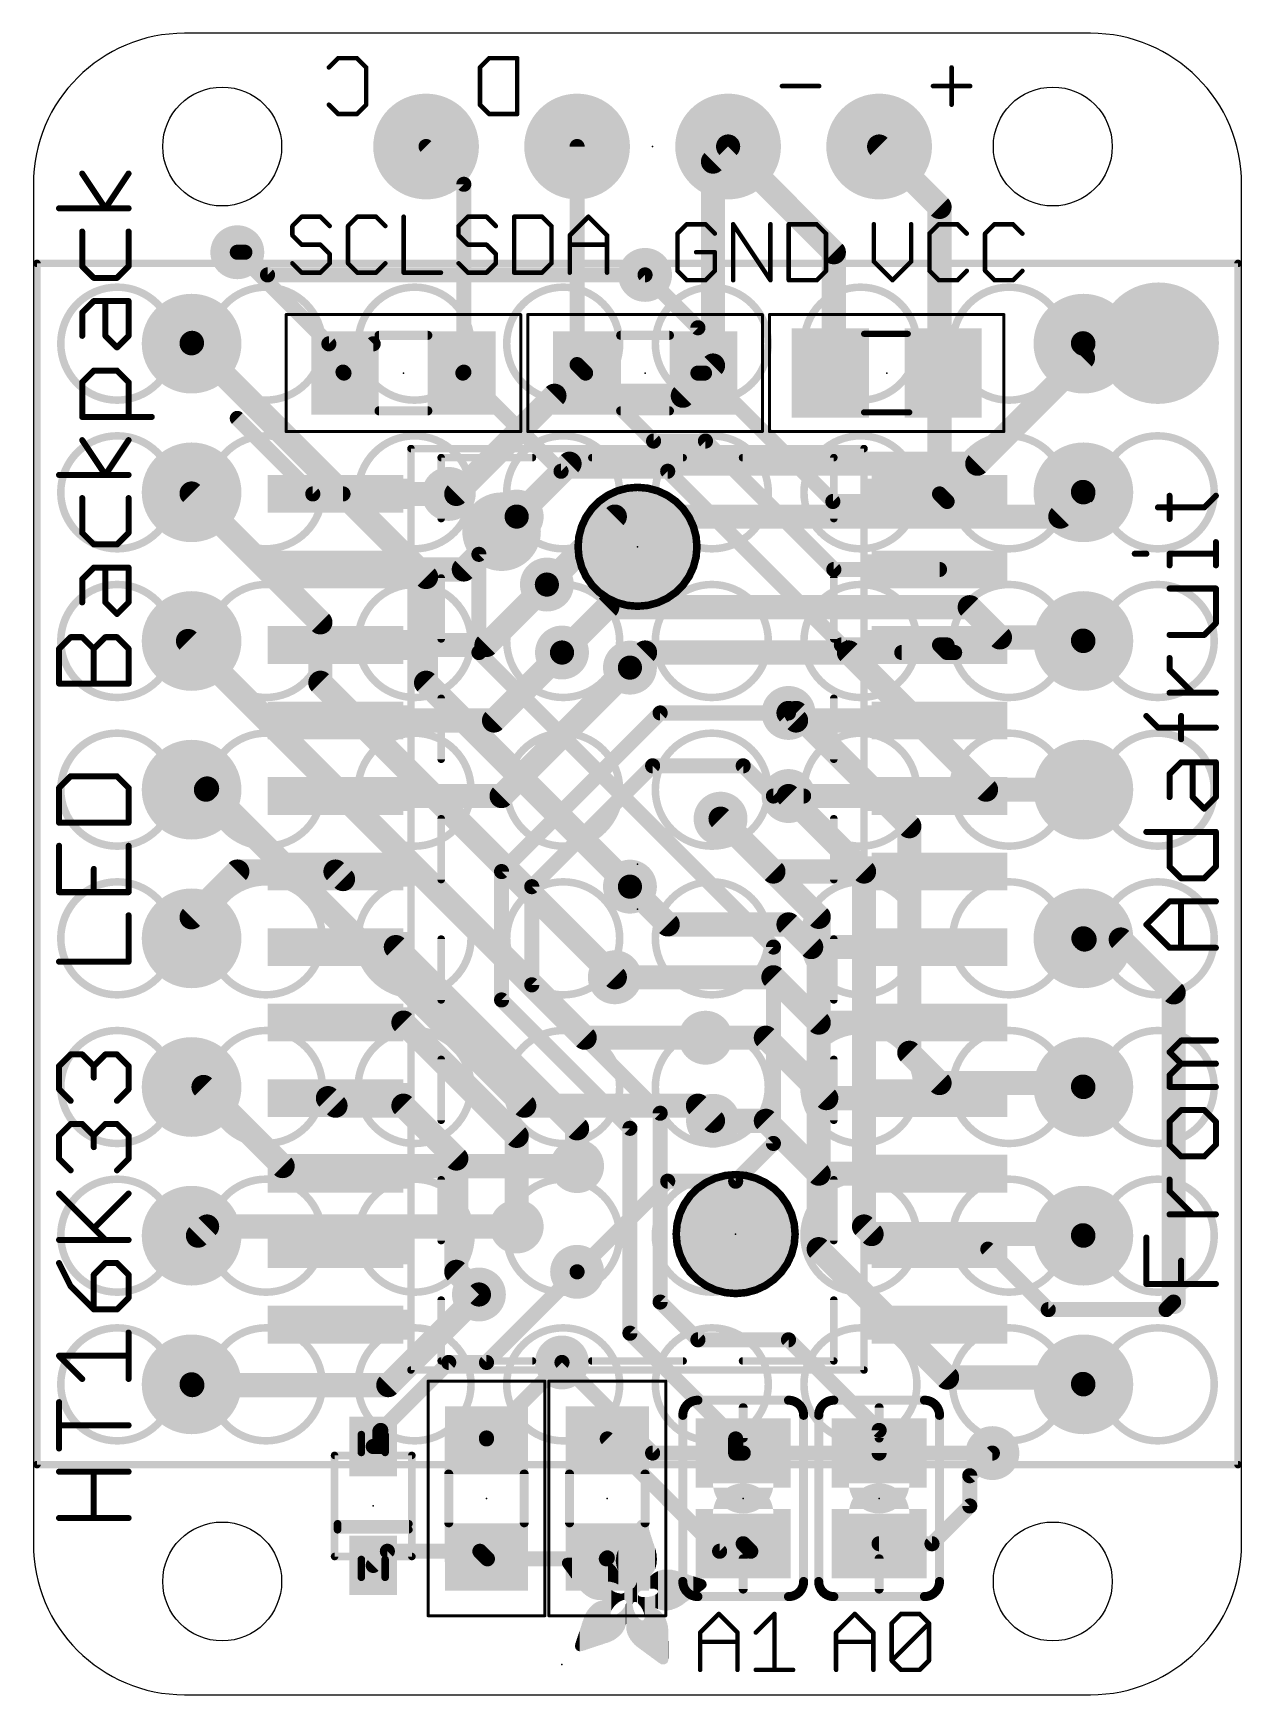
# Model space of a CAD drawing. Extents: x -10.2 to 10.2, y -14 to 14.
import ezdxf

# ---------------------------------------------------------------- set-up
doc = ezdxf.new("R2010")
doc.units = 0
for name, color, linetype in [('1', 12, 'CONTINUOUS'), ('16', 132, 'CONTINUOUS'), ('17', 110, 'CONTINUOUS'), ('18', 110, 'CONTINUOUS'), ('20', 53, 'CONTINUOUS'), ('21', 253, 'CONTINUOUS'), ('22', 253, 'CONTINUOUS'), ('23', 53, 'CONTINUOUS'), ('24', 53, 'CONTINUOUS'), ('39', 12, 'CONTINUOUS'), ('41', 12, 'CONTINUOUS'), ('51', 253, 'CONTINUOUS'), ('52', 253, 'CONTINUOUS')]:
    doc.layers.add(name, color=color, linetype=linetype)

# ---------------------------------------------------------------- blocks, each defined once
blk = doc.blocks.new('RECT')
blk.add_solid([(-0.5, -0.5), (0.5, -0.5), (-0.5, 0.5), (0.5, 0.5)])
blk = doc.blocks.new('ROUNDP')
at = {"const_width": 0.5}
blk.add_lwpolyline([(0, -0.25, 1), (0, 0.25, 1), (0, -0.25)], format="xyb", dxfattribs=at)
blk = doc.blocks.new('PIE')
at = {"const_width": 0.5}
blk.add_lwpolyline([(0, -0.25, 1), (0, 0.25, 1), (0, -0.25)], format="xyb", dxfattribs=at)
blk = doc.blocks.new('ROUNDV')
at = {"const_width": 0.5}
blk.add_lwpolyline([(0, -0.25, 1), (0, 0.25, 1), (0, -0.25)], format="xyb", dxfattribs=at)

msp = doc.modelspace()

# ---------------------------------------------------------------- linework, layer by layer
at = {"layer": '1'}
for points, const_width in [([(-2.921, 11.43), (-3.556, 12.065)], 0.254), ([(-1.016, 8.398), (-1.016, 12.065)], 0.254), ([(1.524, 12.065), (3.302, 10.287)], 0.4064), ([(5.08, 11.049), (4.064, 12.065)], 0.4064), ([(-2.921, 8.271), (-2.921, 11.43)], 0.254), ([(5.08, 8.255), (5.08, 11.049)], 0.4064), ([(-6.731, 10.287), (-5.191, 8.747)], 0.254), ([(3.302, 10.287), (3.302, 8.255)], 0.4064), ([(0.127, 9.906), (1.016, 9.017)], 0.254), ([(1.016, 9.017), (1.016, 8.255)], 0.254), ([(-5.191, 8.747), (-4.445, 8.747)], 0.254), ([(-4.445, 8.747), (-4.937, 8.255)], 0.254), ([(-4.937, 8.255), (-4.953, 8.271)], 0.254), ([(-2.937, 8.255), (-2.921, 8.271)], 0.254), ([(-2.937, 8.255), (-1.286, 6.604)], 0.254), ([(-0.873, 8.255), (-1.016, 8.398)], 0.254), ([(0.27, 7.112), (-0.873, 8.255)], 0.254), ([(1.016, 8.255), (1.127, 8.255)], 0.254), ([(1.127, 8.255), (3.286, 6.096)], 0.254), ([(3.302, 8.255), (3.241, 8.255)], 0.4064), ([(5.08, 8.255), (5.141, 8.255)], 0.4064), ([(5.08, 6.223), (5.08, 8.255)], 0.4064), ([(-5.461, 6.223), (-6.731, 7.493)], 0.254), ([(1.143, 7.112), (0.27, 7.112)], 0.254), ([(3.302, 4.953), (1.143, 7.112)], 0.254), ([(-1.286, 6.604), (0.508, 6.604)], 0.254), ([(0.508, 6.604), (3.429, 3.683)], 0.254), ([(-4.953, 6.223), (-5.461, 6.223)], 0.254), ([(-5.08, 6.223), (-4.953, 6.223)], 0.4064), ([(-4.953, 6.223), (-3.175, 6.223)], 0.4064), ([(3.286, 6.096), (5.207, 6.096)], 0.254), ([(5.207, 6.096), (5.08, 6.223)], 0.254), ([(-2.032, 5.842), (-2.921, 4.953)], 0.4064), ([(-2.921, 4.953), (-5.08, 4.953)], 0.4064), ([(3.302, 4.953), (5.08, 4.953)], 0.254), ([(-2.54, 3.683), (-1.524, 4.699)], 0.4064), ([(-2.54, 3.683), (-5.08, 3.683)], 0.4064), ([(-2.413, 2.413), (-1.27, 3.556)], 0.4064), ([(3.429, 3.683), (5.08, 3.683)], 0.254), ([(5.207, 3.556), (4.445, 3.556)], 0.254), ([(5.08, 3.683), (5.207, 3.556)], 0.254), ([(5.08, 3.683), (5.207, 3.683)], 0.254), ([(5.207, 3.556), (5.334, 3.556)], 0.254), ([(-2.286, 1.143), (-0.127, 3.302)], 0.4064), ([(-2.413, 2.413), (-5.08, 2.413)], 0.4064), ([(-2.286, -0.127), (0.381, 2.54)], 0.254), ([(0.381, 2.54), (2.54, 2.54)], 0.254), ([(2.54, 2.54), (2.667, 2.413)], 0.4064), ([(2.667, 2.413), (5.08, 2.413)], 0.4064), ([(0.254, 1.651), (-1.778, -0.381)], 0.254), ([(1.778, 1.651), (0.254, 1.651)], 0.254), ([(2.286, 1.143), (1.778, 1.651)], 0.254), ([(-2.286, 1.143), (-5.08, 1.143)], 0.4064), ([(2.794, 1.143), (2.286, 1.143)], 0.254), ([(2.54, 1.143), (2.794, 1.143)], 0.4064), ([(2.794, 1.143), (5.08, 1.143)], 0.4064), ([(1.397, 0.762), (2.286, -0.127)], 0.4064), ([(-6.731, -0.127), (-7.5, -0.896)], 0.4064), ([(-5.08, -0.127), (-6.731, -0.127)], 0.4064), ([(-4.953, -0.254), (-5.08, -0.127)], 0.4064), ([(-2.286, -0.127), (-2.286, -2.286)], 0.254), ([(2.286, -0.127), (5.08, -0.127)], 0.4064), ([(-1.778, -0.381), (-1.778, -2.032)], 0.254), ([(-0.127, -0.381), (0.508, -1.016)], 0.4064), ([(-7.5, -0.896), (-7.5, -1.25)], 0.4064), ([(0.508, -1.016), (2.54, -1.016)], 0.4064), ([(0.508, -1.016), (1.524, -1.016)], 0.4064), ([(2.54, -1.016), (2.921, -1.397)], 0.4064), ([(7.52, -1.27), (7.5, -1.25)], 0.4064), ([(8.128, -1.27), (7.52, -1.27)], 0.4064), ([(9.017, -2.159), (8.128, -1.27)], 0.4064), ([(-4.064, -1.397), (-5.08, -1.397)], 0.4064), ([(-1.016, -4.445), (-4.064, -1.397)], 0.4064), ([(2.921, -1.397), (5.08, -1.397)], 0.4064), ([(-1.778, -2.032), (0.381, -4.191)], 0.254), ([(-0.381, -1.905), (2.286, -1.905)], 0.4064), ([(2.286, -1.905), (3.048, -2.667)], 0.4064), ([(9.017, -7.366), (9.017, -2.159)], 0.4064), ([(-2.286, -2.286), (-0.127, -4.445)], 0.254), ([(-3.937, -2.667), (-5.08, -2.667)], 0.4064), ([(-2.032, -4.572), (-3.937, -2.667)], 0.4064), ([(3.048, -2.667), (5.08, -2.667)], 0.4064), ([(2.159, -2.921), (1.143, -2.921)], 0.4064), ([(3.175, -3.937), (2.159, -2.921)], 0.4064), ([(-5.207, -3.937), (-5.08, -3.937)], 0.4064), ([(-5.08, -4.064), (-5.207, -3.937)], 0.4064), ([(-4.572, -4.064), (-5.08, -4.064)], 0.4064), ([(-3.937, -4.064), (-4.572, -4.064)], 0.4064), ([(-3.048, -4.953), (-3.937, -4.064)], 0.4064), ([(3.175, -3.937), (5.08, -3.937)], 0.4064), ([(0.381, -4.191), (0.381, -7.366)], 0.254), ([(2.159, -4.318), (1.27, -4.318)], 0.4064), ([(3.048, -5.207), (2.159, -4.318)], 0.4064), ([(-2.032, -4.572), (-2.032, -6.096)], 0.4064), ([(-1.016, -4.445), (-1.016, -5.08)], 0.4064), ([(-0.127, -4.445), (-0.127, -7.89)], 0.254), ([(-3.048, -4.953), (-3.048, -6.858)], 0.4064), ([(5.08, -5.207), (3.048, -5.207)], 0.4064), ([(5.08, -6.477), (4.953, -6.477)], 0.4064), ([(5.08, -6.477), (5.8928, -6.477)], 0.4064), ([(5.8928, -6.477), (5.969, -6.477)], 0.4064), ([(5.8928, -6.477), (6.9088, -7.493)], 0.254), ([(-3.048, -6.858), (-2.667, -7.239)], 0.4064), ([(-1.016, -6.858), (-2.54, -8.382)], 0.254), ([(0.381, -7.366), (1.016, -8.001)], 0.254), ([(8.89, -7.493), (9.017, -7.366)], 0.254), ([(6.9088, -7.493), (8.89, -7.493)], 0.254), ([(-0.127, -7.89), (1.651, -9.668)], 0.254), ([(1.016, -8.001), (2.54, -8.001)], 0.254), ([(2.54, -8.001), (4.064, -9.525)], 0.254), ([(-3.175, -8.382), (-4.318, -9.525)], 0.254), ([(-2.54, -8.382), (-3.175, -8.382)], 0.254), ([(-1.27, -8.382), (-2.54, -9.652)], 0.254), ([(-4.318, -9.525), (-4.334, -9.541)], 0.254), ([(-4.334, -9.541), (-4.334, -9.795)], 0.254), ([(4.064, -9.525), (4.064, -9.906)], 0.254), ([(-4.334, -9.795), (-4.445, -9.795)], 0.254), ([(-2.54, -9.652), (-2.54, -9.668)], 0.254), ([(-0.508, -9.668), (1.381, -11.557)], 0.254), ([(1.651, -9.668), (1.651, -9.906)], 0.254), ([(1.651, -9.906), (1.778, -9.906)], 0.254), ([(5.969, -9.906), (5.588, -10.287)], 0.254), ([(5.588, -10.287), (5.588, -10.795)], 0.254), ([(5.588, -10.795), (4.953, -11.43)], 0.254), ([(-4.207, -11.557), (-4.445, -11.795)], 0.254), ([(-2.651, -11.557), (-4.207, -11.557)], 0.254), ([(-2.54, -11.668), (-2.651, -11.557)], 0.254), ([(1.381, -11.557), (1.905, -11.557)], 0.254), ([(1.905, -11.557), (1.778, -11.43)], 0.254), ([(4.953, -11.43), (4.064, -11.43)], 0.254), ([(-2.524, -11.684), (-2.54, -11.668)], 0.254), ([(-0.524, -11.684), (-2.524, -11.684)], 0.254), ([(-0.508, -11.668), (-0.524, -11.684)], 0.254)]:
    msp.add_lwpolyline(points, dxfattribs=dict(at, const_width=const_width))
for points, const_width in [([(-3.5111, 12.1099, 1), (-3.6009, 12.0201)], 0.127), ([(-0.9525, 12.065, 1), (-1.0795, 12.065)], 0.127), ([(1.5958, 12.1368, 1), (1.4522, 11.9932)], 0.2032), ([(4.1358, 12.1368, 1), (3.9922, 11.9932)], 0.2032), ([(-2.8575, 11.43, 1), (-2.9845, 11.43)], 0.127), ([(-2.9659, 11.3851, 1), (-2.8761, 11.4749)], 0.127), ([(5.1816, 11.049, 1), (4.9784, 11.049)], 0.2032), ([(5.0082, 10.9772, 1), (5.1518, 11.1208)], 0.2032), ([(-6.6861, 10.3319, 1), (-6.7759, 10.2421)], 0.127), ([(3.4036, 10.287, 1), (3.2004, 10.287)], 0.2032), ([(3.2302, 10.2152, 1), (3.3738, 10.3588)], 0.2032), ([(0.1719, 9.9509, 1), (0.0821, 9.8611)], 0.127), ([(1.0795, 9.017, 1), (0.9525, 9.017)], 0.127), ([(0.9711, 8.9721, 1), (1.0609, 9.0619)], 0.127), ([(-5.191, 8.8105, 1), (-5.191, 8.6835)], 0.127), ([(-5.2359, 8.7021, 1), (-5.1461, 8.7919)], 0.127), ([(-4.4001, 8.7021, 1), (-4.4899, 8.7919)], 0.127), ([(-4.445, 8.6835, 1), (-4.445, 8.8105)], 0.127), ([(-4.9081, 8.3159, 1), (-4.9979, 8.2261)], 0.127), ([(-2.8761, 8.2261, 1), (-2.9659, 8.3159)], 0.127), ([(-0.9711, 8.4429, 1), (-1.0609, 8.3531)], 0.127), ([(-1.0795, 8.398, 1), (-0.9525, 8.398)], 0.127), ([(3.241, 8.3566, 1), (3.241, 8.1534)], 0.2032), ([(3.302, 8.1534, 1), (3.302, 8.3566)], 0.2032), ([(5.08, 8.3566, 1), (5.08, 8.1534)], 0.2032), ([(5.1816, 8.255, 1), (4.9784, 8.255)], 0.2032), ([(5.141, 8.1534, 1), (5.141, 8.3566)], 0.2032), ([(-4.9819, 8.2999, 1), (-4.8921, 8.2101)], 0.127), ([(-4.9819, 8.2101, 1), (-4.8921, 8.2999)], 0.127), ([(-2.8921, 8.2999, 1), (-2.9819, 8.2101)], 0.127), ([(-2.9819, 8.2999, 1), (-2.8921, 8.2101)], 0.127), ([(-2.9845, 8.271, 1), (-2.8575, 8.271)], 0.127), ([(-0.8281, 8.2999, 1), (-0.9179, 8.2101)], 0.127), ([(-0.9179, 8.2101, 1), (-0.8281, 8.2999)], 0.127), ([(1.016, 8.3185, 1), (1.016, 8.1915)], 0.127), ([(0.9525, 8.255, 1), (1.0795, 8.255)], 0.127), ([(1.1719, 8.2999, 1), (1.0821, 8.2101)], 0.127), ([(1.127, 8.1915, 1), (1.127, 8.3185)], 0.127), ([(3.2004, 8.255, 1), (3.4036, 8.255)], 0.2032), ([(4.9784, 8.255, 1), (5.1816, 8.255)], 0.2032), ([(-6.6861, 7.5379, 1), (-6.7759, 7.4481)], 0.127), ([(0.27, 7.1755, 1), (0.27, 7.0485)], 0.127), ([(0.2251, 7.0671, 1), (0.3149, 7.1569)], 0.127), ([(1.1879, 7.1569, 1), (1.0981, 7.0671)], 0.127), ([(1.143, 7.0485, 1), (1.143, 7.1755)], 0.127), ([(-1.286, 6.6675, 1), (-1.286, 6.5405)], 0.127), ([(-1.3309, 6.5591, 1), (-1.2411, 6.6489)], 0.127), ([(0.5529, 6.6489, 1), (0.4631, 6.5591)], 0.127), ([(0.508, 6.5405, 1), (0.508, 6.6675)], 0.127), ([(-5.08, 6.3246, 1), (-5.08, 6.1214)], 0.2032), ([(-4.953, 6.3246, 1), (-4.953, 6.1214)], 0.2032), ([(-4.953, 6.1214, 1), (-4.953, 6.3246)], 0.2032), ([(-3.175, 6.1214, 1), (-3.175, 6.3246)], 0.2032), ([(-5.461, 6.2865, 1), (-5.461, 6.1595)], 0.127), ([(-5.5059, 6.1781, 1), (-5.4161, 6.2679)], 0.127), ([(-4.953, 6.1595, 1), (-4.953, 6.2865)], 0.127), ([(3.286, 6.1595, 1), (3.286, 6.0325)], 0.127), ([(3.2411, 6.0511, 1), (3.3309, 6.1409)], 0.127), ([(4.9784, 6.223, 1), (5.1816, 6.223)], 0.2032), ([(5.1249, 6.2679, 1), (5.0351, 6.1781)], 0.127), ([(5.1621, 6.0511, 1), (5.2519, 6.1409)], 0.127), ([(5.207, 6.0325, 1), (5.207, 6.1595)], 0.127), ([(-1.9602, 5.7702, 1), (-2.1038, 5.9138)], 0.2032), ([(-5.08, 5.0546, 1), (-5.08, 4.8514)], 0.2032), ([(-2.9928, 5.0248, 1), (-2.8492, 4.8812)], 0.2032), ([(-2.921, 4.8514, 1), (-2.921, 5.0546)], 0.2032), ([(3.302, 5.0165, 1), (3.302, 4.8895)], 0.127), ([(3.2571, 4.9081, 1), (3.3469, 4.9979)], 0.127), ([(5.08, 4.8895, 1), (5.08, 5.0165)], 0.127), ([(-1.4522, 4.6272, 1), (-1.5958, 4.7708)], 0.2032), ([(-5.08, 3.7846, 1), (-5.08, 3.5814)], 0.2032), ([(-2.6118, 3.7548, 1), (-2.4682, 3.6112)], 0.2032), ([(-2.54, 3.5814, 1), (-2.54, 3.7846)], 0.2032), ([(-1.1982, 3.4842, 1), (-1.3418, 3.6278)], 0.2032), ([(3.429, 3.7465, 1), (3.429, 3.6195)], 0.127), ([(3.3841, 3.6381, 1), (3.4739, 3.7279)], 0.127), ([(4.445, 3.6195, 1), (4.445, 3.4925)], 0.127), ([(5.1249, 3.7279, 1), (5.0351, 3.6381)], 0.127), ([(5.08, 3.7465, 1), (5.08, 3.6195)], 0.127), ([(5.08, 3.6195, 1), (5.08, 3.7465)], 0.127), ([(5.207, 3.6195, 1), (5.207, 3.4925)], 0.127), ([(5.1621, 3.5111, 1), (5.2519, 3.6009)], 0.127), ([(5.207, 3.6195, 1), (5.207, 3.7465)], 0.127), ([(5.207, 3.4925, 1), (5.207, 3.6195)], 0.127), ([(5.334, 3.4925, 1), (5.334, 3.6195)], 0.127), ([(-0.0552, 3.2302, 1), (-0.1988, 3.3738)], 0.2032), ([(-5.08, 2.5146, 1), (-5.08, 2.3114)], 0.2032), ([(-2.4848, 2.4848, 1), (-2.3412, 2.3412)], 0.2032), ([(-2.413, 2.3114, 1), (-2.413, 2.5146)], 0.2032), ([(0.381, 2.6035, 1), (0.381, 2.4765)], 0.127), ([(0.4259, 2.4951, 1), (0.3361, 2.5849)], 0.127), ([(2.6118, 2.6118, 1), (2.4682, 2.4682)], 0.2032), ([(2.667, 2.5146, 1), (2.667, 2.3114)], 0.2032), ([(2.54, 2.4765, 1), (2.54, 2.6035)], 0.127), ([(2.5952, 2.3412, 1), (2.7388, 2.4848)], 0.2032), ([(5.08, 2.3114, 1), (5.08, 2.5146)], 0.2032), ([(0.254, 1.7145, 1), (0.254, 1.5875)], 0.127), ([(0.2989, 1.6061, 1), (0.2091, 1.6959)], 0.127), ([(1.8229, 1.6959, 1), (1.7331, 1.6061)], 0.127), ([(1.778, 1.5875, 1), (1.778, 1.7145)], 0.127), ([(-5.08, 1.2446, 1), (-5.08, 1.0414)], 0.2032), ([(-2.3578, 1.2148, 1), (-2.2142, 1.0712)], 0.2032), ([(-2.286, 1.0414, 1), (-2.286, 1.2446)], 0.2032), ([(2.286, 1.2065, 1), (2.286, 1.0795)], 0.127), ([(2.2411, 1.0981, 1), (2.3309, 1.1879)], 0.127), ([(2.54, 1.2446, 1), (2.54, 1.0414)], 0.2032), ([(2.794, 1.2446, 1), (2.794, 1.0414)], 0.2032), ([(2.794, 1.0414, 1), (2.794, 1.2446)], 0.2032), ([(2.794, 1.0795, 1), (2.794, 1.2065)], 0.127), ([(5.08, 1.0414, 1), (5.08, 1.2446)], 0.2032), ([(1.4688, 0.8338, 1), (1.3252, 0.6902)], 0.2032), ([(-6.731, -0.0254, 1), (-6.731, -0.2286)], 0.2032), ([(-6.6592, -0.1988, 1), (-6.8028, -0.0552)], 0.2032), ([(-5.0082, -0.0552, 1), (-5.1518, -0.1988)], 0.2032), ([(-5.08, -0.2286, 1), (-5.08, -0.0254)], 0.2032), ([(2.286, -0.0254, 1), (2.286, -0.2286)], 0.2032), ([(2.2142, -0.1988, 1), (2.3578, -0.0552)], 0.2032), ([(5.08, -0.2286, 1), (5.08, -0.0254)], 0.2032), ([(-5.0248, -0.3258, 1), (-4.8812, -0.1822)], 0.2032), ([(-2.2225, -0.127, 1), (-2.3495, -0.127)], 0.127), ([(-2.3309, -0.0821, 1), (-2.2411, -0.1719)], 0.127), ([(-1.7145, -0.381, 1), (-1.8415, -0.381)], 0.127), ([(-1.8229, -0.3361, 1), (-1.7331, -0.4259)], 0.127), ([(-0.0552, -0.3092, 1), (-0.1988, -0.4528)], 0.2032), ([(-7.3984, -0.896, 1), (-7.6016, -0.896)], 0.2032), ([(-7.5718, -0.8242, 1), (-7.4282, -0.9678)], 0.2032), ([(0.508, -0.9144, 1), (0.508, -1.1176)], 0.2032), ([(0.508, -0.9144, 1), (0.508, -1.1176)], 0.2032), ([(1.524, -1.1176, 1), (1.524, -0.9144)], 0.2032), ([(2.6118, -0.9442, 1), (2.4682, -1.0878)], 0.2032), ([(2.54, -1.1176, 1), (2.54, -0.9144)], 0.2032), ([(0.4362, -1.0878, 1), (0.5798, -0.9442)], 0.2032), ([(7.5718, -1.1782, 1), (7.4282, -1.3218)], 0.2032), ([(7.52, -1.1684, 1), (7.52, -1.3716)], 0.2032), ([(7.4482, -1.3418, 1), (7.5918, -1.1982)], 0.2032), ([(8.1998, -1.1982, 1), (8.0562, -1.3418)], 0.2032), ([(8.128, -1.3716, 1), (8.128, -1.1684)], 0.2032), ([(-7.6016, -1.25, 1), (-7.3984, -1.25)], 0.2032), ([(-5.08, -1.2954, 1), (-5.08, -1.4986)], 0.2032), ([(-3.9922, -1.3252, 1), (-4.1358, -1.4688)], 0.2032), ([(-4.064, -1.4986, 1), (-4.064, -1.2954)], 0.2032), ([(2.921, -1.2954, 1), (2.921, -1.4986)], 0.2032), ([(2.8492, -1.4688, 1), (2.9928, -1.3252)], 0.2032), ([(5.08, -1.4986, 1), (5.08, -1.2954)], 0.2032), ([(-1.7331, -1.9871, 1), (-1.8229, -2.0769)], 0.127), ([(-0.381, -1.8034, 1), (-0.381, -2.0066)], 0.2032), ([(2.3578, -1.8332, 1), (2.2142, -1.9768)], 0.2032), ([(2.286, -2.0066, 1), (2.286, -1.8034)], 0.2032), ([(9.1186, -2.159, 1), (8.9154, -2.159)], 0.2032), ([(-2.2411, -2.2411, 1), (-2.3309, -2.3309)], 0.127), ([(-2.3495, -2.286, 1), (-2.2225, -2.286)], 0.127), ([(-1.8415, -2.032, 1), (-1.7145, -2.032)], 0.127), ([(8.9452, -2.2308, 1), (9.0888, -2.0872)], 0.2032), ([(-5.08, -2.5654, 1), (-5.08, -2.7686)], 0.2032), ([(-3.8652, -2.5952, 1), (-4.0088, -2.7388)], 0.2032), ([(-3.937, -2.7686, 1), (-3.937, -2.5654)], 0.2032), ([(3.048, -2.5654, 1), (3.048, -2.7686)], 0.2032), ([(2.9762, -2.7388, 1), (3.1198, -2.5952)], 0.2032), ([(5.08, -2.7686, 1), (5.08, -2.5654)], 0.2032), ([(1.143, -2.8194, 1), (1.143, -3.0226)], 0.2032), ([(2.2308, -2.8492, 1), (2.0872, -2.9928)], 0.2032), ([(2.159, -3.0226, 1), (2.159, -2.8194)], 0.2032), ([(-5.207, -3.8354, 1), (-5.207, -4.0386)], 0.2032), ([(-5.1352, -3.8652, 1), (-5.2788, -4.0088)], 0.2032), ([(-5.08, -3.9624, 1), (-5.08, -4.1656)], 0.2032), ([(-5.1518, -4.1358, 1), (-5.0082, -3.9922)], 0.2032), ([(-5.08, -4.0386, 1), (-5.08, -3.8354)], 0.2032), ([(-4.572, -3.9624, 1), (-4.572, -4.1656)], 0.2032), ([(-4.572, -4.1656, 1), (-4.572, -3.9624)], 0.2032), ([(-3.8652, -3.9922, 1), (-4.0088, -4.1358)], 0.2032), ([(-3.937, -4.1656, 1), (-3.937, -3.9624)], 0.2032), ([(3.175, -3.8354, 1), (3.175, -4.0386)], 0.2032), ([(3.1032, -4.0088, 1), (3.2468, -3.8652)], 0.2032), ([(5.08, -4.0386, 1), (5.08, -3.8354)], 0.2032), ([(0.4445, -4.191, 1), (0.3175, -4.191)], 0.127), ([(0.3361, -4.2359, 1), (0.4259, -4.1461)], 0.127), ([(1.27, -4.2164, 1), (1.27, -4.4196)], 0.2032), ([(2.2308, -4.2462, 1), (2.0872, -4.3898)], 0.2032), ([(2.159, -4.4196, 1), (2.159, -4.2164)], 0.2032), ([(-1.9304, -4.572, 1), (-2.1336, -4.572)], 0.2032), ([(-2.1038, -4.6438, 1), (-1.9602, -4.5002)], 0.2032), ([(-0.9144, -4.445, 1), (-1.1176, -4.445)], 0.2032), ([(-1.0878, -4.5168, 1), (-0.9442, -4.3732)], 0.2032), ([(-0.0635, -4.445, 1), (-0.1905, -4.445)], 0.127), ([(-0.1719, -4.4899, 1), (-0.0821, -4.4001)], 0.127), ([(-2.9464, -4.953, 1), (-3.1496, -4.953)], 0.2032), ([(-3.1198, -5.0248, 1), (-2.9762, -4.8812)], 0.2032), ([(-1.1176, -5.08, 1), (-0.9144, -5.08)], 0.2032), ([(3.048, -5.1054, 1), (3.048, -5.3086)], 0.2032), ([(5.08, -5.3086, 1), (5.08, -5.1054)], 0.2032), ([(2.9762, -5.2788, 1), (3.1198, -5.1352)], 0.2032), ([(-2.1336, -6.096, 1), (-1.9304, -6.096)], 0.2032), ([(4.953, -6.3754, 1), (4.953, -6.5786)], 0.2032), ([(5.08, -6.3754, 1), (5.08, -6.5786)], 0.2032), ([(5.08, -6.5786, 1), (5.08, -6.3754)], 0.2032), ([(5.8928, -6.3754, 1), (5.8928, -6.5786)], 0.2032), ([(5.9377, -6.4321, 1), (5.8479, -6.5219)], 0.127), ([(5.8928, -6.5786, 1), (5.8928, -6.3754)], 0.2032), ([(5.969, -6.5786, 1), (5.969, -6.3754)], 0.2032), ([(-2.9762, -6.7862, 1), (-3.1198, -6.9298)], 0.2032), ([(-3.1496, -6.858, 1), (-2.9464, -6.858)], 0.2032), ([(-0.9711, -6.9029, 1), (-1.0609, -6.8131)], 0.127), ([(-2.7388, -7.3108, 1), (-2.5952, -7.1672)], 0.2032), ([(0.4259, -7.3211, 1), (0.3361, -7.4109)], 0.127), ([(8.9154, -7.366, 1), (9.1186, -7.366)], 0.2032), ([(9.0619, -7.4109, 1), (8.9721, -7.3211)], 0.127), ([(0.3175, -7.366, 1), (0.4445, -7.366)], 0.127), ([(6.9088, -7.4295, 1), (6.9088, -7.5565)], 0.127), ([(6.8639, -7.5379, 1), (6.9537, -7.4481)], 0.127), ([(8.8451, -7.4481, 1), (8.9349, -7.5379)], 0.127), ([(8.89, -7.5565, 1), (8.89, -7.4295)], 0.127), ([(-0.0821, -7.8451, 1), (-0.1719, -7.9349)], 0.127), ([(-0.1905, -7.89, 1), (-0.0635, -7.89)], 0.127), ([(1.016, -7.9375, 1), (1.016, -8.0645)], 0.127), ([(0.9711, -8.0459, 1), (1.0609, -7.9561)], 0.127), ([(2.5849, -7.9561, 1), (2.4951, -8.0459)], 0.127), ([(2.54, -8.0645, 1), (2.54, -7.9375)], 0.127), ([(-3.175, -8.3185, 1), (-3.175, -8.4455)], 0.127), ([(-3.1301, -8.4269, 1), (-3.2199, -8.3371)], 0.127), ([(-2.5849, -8.3371, 1), (-2.4951, -8.4269)], 0.127), ([(-2.54, -8.4455, 1), (-2.54, -8.3185)], 0.127), ([(-1.2251, -8.4269, 1), (-1.3149, -8.3371)], 0.127), ([(-4.2705, -9.541, 1), (-4.3975, -9.541)], 0.127), ([(-4.3789, -9.4961, 1), (-4.2891, -9.5859)], 0.127), ([(-4.3629, -9.4801, 1), (-4.2731, -9.5699)], 0.127), ([(-4.2731, -9.5699, 1), (-4.3629, -9.4801)], 0.127), ([(4.1275, -9.525, 1), (4.0005, -9.525)], 0.127), ([(4.0191, -9.5699, 1), (4.1089, -9.4801)], 0.127), ([(-4.445, -9.7315, 1), (-4.445, -9.8585)], 0.127), ([(-4.3975, -9.795, 1), (-4.2705, -9.795)], 0.127), ([(-4.334, -9.8585, 1), (-4.334, -9.7315)], 0.127), ([(-2.4765, -9.652, 1), (-2.6035, -9.652)], 0.127), ([(-2.5849, -9.6071, 1), (-2.4951, -9.6969)], 0.127), ([(-2.6035, -9.668, 1), (-2.4765, -9.668)], 0.127), ([(-0.4631, -9.6231, 1), (-0.5529, -9.7129)], 0.127), ([(1.7145, -9.668, 1), (1.5875, -9.668)], 0.127), ([(1.651, -9.8425, 1), (1.651, -9.9695)], 0.127), ([(1.6061, -9.7129, 1), (1.6959, -9.6231)], 0.127), ([(1.778, -9.9695, 1), (1.778, -9.8425)], 0.127), ([(1.5875, -9.906, 1), (1.7145, -9.906)], 0.127), ([(4.0005, -9.906, 1), (4.1275, -9.906)], 0.127), ([(6.0139, -9.9509, 1), (5.9241, -9.8611)], 0.127), ([(5.6515, -10.287, 1), (5.5245, -10.287)], 0.127), ([(5.5431, -10.2421, 1), (5.6329, -10.3319)], 0.127), ([(5.5245, -10.795, 1), (5.6515, -10.795)], 0.127), ([(5.6329, -10.8399, 1), (5.5431, -10.7501)], 0.127), ([(-4.207, -11.4935, 1), (-4.207, -11.6205)], 0.127), ([(-4.1621, -11.6019, 1), (-4.2519, -11.5121)], 0.127), ([(-2.6061, -11.5121, 1), (-2.6959, -11.6019)], 0.127), ([(-2.651, -11.6205, 1), (-2.651, -11.4935)], 0.127), ([(1.381, -11.4935, 1), (1.381, -11.6205)], 0.127), ([(1.3361, -11.6019, 1), (1.4259, -11.5121)], 0.127), ([(1.8229, -11.3851, 1), (1.7331, -11.4749)], 0.127), ([(1.8601, -11.6019, 1), (1.9499, -11.5121)], 0.127), ([(1.905, -11.6205, 1), (1.905, -11.4935)], 0.127), ([(4.064, -11.3665, 1), (4.064, -11.4935)], 0.127), ([(4.9081, -11.3851, 1), (4.9979, -11.4749)], 0.127), ([(4.953, -11.4935, 1), (4.953, -11.3665)], 0.127), ([(-4.4899, -11.7501, 1), (-4.4001, -11.8399)], 0.127), ([(-2.4951, -11.6231, 1), (-2.5849, -11.7129)], 0.127), ([(-2.524, -11.6205, 1), (-2.524, -11.7475)], 0.127), ([(-2.5849, -11.7129, 1), (-2.4951, -11.6231)], 0.127), ([(-2.5689, -11.7289, 1), (-2.4791, -11.6391)], 0.127), ([(-0.5689, -11.6391, 1), (-0.4791, -11.7289)], 0.127), ([(-0.4631, -11.7129, 1), (-0.5529, -11.6231)], 0.127), ([(-0.524, -11.7475, 1), (-0.524, -11.6205)], 0.127)]:
    msp.add_lwpolyline(points, format="xyb", dxfattribs=dict(at, const_width=const_width))
at = {"layer": '16'}
for points, const_width in [([(1.27, 11.811), (1.524, 12.065)], 0.4064), ([(1.27, 8.382), (1.27, 11.811)], 0.4064), ([(-6.604, 10.287), (-6.731, 10.287)], 0.254), ([(-6.223, 9.906), (-6.604, 10.287)], 0.254), ([(-6.223, 9.906), (0.127, 9.906)], 0.254), ([(-7.493, 8.763), (-7.5, 8.756)], 0.4064), ([(-7.5, 8.756), (-7.5, 8.75)], 0.4064), ([(-3.556, 4.826), (-7.493, 8.763)], 0.4064), ([(7.493, 8.757), (7.493, 8.763)], 0.4064), ([(7.493, 8.757), (7.5, 8.75)], 0.4064), ([(7.493, 8.509), (7.493, 8.757)], 0.4064), ([(5.715, 6.731), (7.493, 8.509)], 0.4064), ([(0.762, 7.874), (1.27, 8.382)], 0.4064), ([(-3.048, 6.223), (-1.397, 7.874)], 0.4064), ([(-1.397, 7.874), (0.762, 7.874)], 0.4064), ([(-2.032, 5.842), (-1.143, 6.731)], 0.4064), ([(-1.143, 6.731), (5.715, 6.731)], 0.4064), ([(-7.5, 6.25), (-7.5, 6.23)], 0.4064), ([(-7.5, 6.23), (-5.334, 4.064)], 0.4064), ([(7.493, 6.257), (7.493, 6.477)], 0.4064), ([(7.493, 6.257), (7.5, 6.25)], 0.4064), ([(7.493, 6.223), (7.493, 6.257)], 0.4064), ([(-3.175, 6.223), (-3.048, 6.223)], 0.4064), ([(7.112, 5.842), (7.493, 6.223)], 0.4064), ([(-2.667, 5.207), (-2.032, 5.842)], 0.254), ([(-1.524, 4.699), (-0.381, 5.842)], 0.4064), ([(-0.381, 5.842), (7.112, 5.842)], 0.4064), ([(-2.667, 3.556), (-2.667, 5.207)], 0.254), ([(-3.556, 3.048), (-3.556, 4.826)], 0.4064), ([(-1.27, 3.556), (-0.508, 4.318)], 0.4064), ([(-0.508, 4.318), (5.588, 4.318)], 0.4064), ([(5.588, 4.318), (6.096, 3.81)], 0.4064), ([(-5.334, 4.064), (-5.334, 3.048)], 0.4064), ([(-7.56, 3.75), (-7.5, 3.75)], 0.4064), ([(-0.889, -2.921), (-7.56, 3.75)], 0.4064), ([(6.096, 3.81), (7.493, 3.81)], 0.4064), ([(7.5, 3.75), (7.433, 3.75)], 0.4064), ([(7.493, 3.81), (7.493, 3.757)], 0.4064), ([(7.493, 3.757), (7.5, 3.75)], 0.4064), ([(-2.667, 3.556), (2.286, -1.397)], 0.254), ([(-0.127, 3.302), (0.127, 3.556)], 0.4064), ([(0.127, 3.556), (3.556, 3.556)], 0.4064), ([(3.556, 3.556), (5.862, 1.25)], 0.4064), ([(-5.334, 3.048), (-0.381, -1.905)], 0.4064), ([(-0.127, -0.381), (-3.556, 3.048)], 0.4064), ([(2.54, 2.54), (2.667, 2.54)], 0.4064), ([(2.667, 2.54), (4.572, 0.635)], 0.4064), ([(-7.259, 1.25), (-7.5, 1.25)], 0.4064), ([(-7.239, 1.27), (-7.259, 1.25)], 0.4064), ([(-1.905, -4.064), (-7.239, 1.27)], 0.4064), ([(5.862, 1.25), (7.5, 1.25)], 0.4064), ([(3.81, -0.127), (2.54, 1.143)], 0.4064), ([(1.397, 0.762), (3.048, -0.889)], 0.4064), ([(4.572, 0.635), (4.572, -3.175)], 0.4064), ([(3.81, -6.096), (3.81, -0.127)], 0.4064), ([(3.048, -0.889), (3.048, -6.477)], 0.4064), ([(2.286, -1.397), (2.286, -4.699)], 0.254), ([(1.143, -2.921), (-0.889, -2.921)], 0.4064), ([(4.572, -3.175), (5.08, -3.683)], 0.4064), ([(-7.299, -3.75), (-7.5, -3.75)], 0.4064), ([(-5.969, -5.08), (-7.299, -3.75)], 0.4064), ([(5.08, -3.683), (7.493, -3.683)], 0.4064), ([(7.493, -3.683), (7.493, -3.743)], 0.4064), ([(7.493, -3.743), (7.5, -3.75)], 0.4064), ([(1.016, -4.064), (-1.905, -4.064)], 0.4064), ([(1.27, -4.318), (1.016, -4.064)], 0.4064), ([(2.286, -4.699), (1.651, -5.334)], 0.254), ([(-1.016, -5.08), (-5.969, -5.08)], 0.4064), ([(0.508, -5.334), (-1.016, -6.858)], 0.254), ([(1.651, -5.334), (0.508, -5.334)], 0.254), ([(-7.393, -6.25), (-7.5, -6.25)], 0.4064), ([(-7.239, -6.096), (-7.393, -6.25)], 0.4064), ([(-2.032, -6.096), (-7.239, -6.096)], 0.4064), ([(3.937, -6.223), (3.81, -6.096)], 0.4064), ([(7.493, -6.223), (3.937, -6.223)], 0.4064), ([(7.493, -6.243), (7.493, -6.223)], 0.4064), ([(7.5, -6.25), (7.493, -6.243)], 0.4064), ([(3.048, -6.477), (5.207, -8.636)], 0.4064), ([(-2.667, -7.239), (-4.191, -8.763)], 0.4064), ([(0.254, -9.906), (-1.27, -8.382)], 0.254), ([(-7.487, -8.763), (-7.5, -8.75)], 0.4064), ([(-4.191, -8.763), (-7.487, -8.763)], 0.4064), ([(5.207, -8.636), (7.493, -8.636)], 0.4064), ([(7.493, -8.636), (7.493, -8.743)], 0.4064), ([(7.493, -8.743), (7.5, -8.75)], 0.4064), ([(5.969, -9.906), (0.254, -9.906)], 0.254)]:
    msp.add_lwpolyline(points, dxfattribs=dict(at, const_width=const_width))
for points, const_width in [([(1.5958, 11.9932, 1), (1.4522, 12.1368)], 0.2032), ([(1.3716, 11.811, 1), (1.1684, 11.811)], 0.2032), ([(1.1982, 11.8828, 1), (1.3418, 11.7392)], 0.2032), ([(-6.731, 10.3505, 1), (-6.731, 10.2235)], 0.127), ([(-6.5591, 10.3319, 1), (-6.6489, 10.2421)], 0.127), ([(-6.604, 10.2235, 1), (-6.604, 10.3505)], 0.127), ([(-6.223, 9.9695, 1), (-6.223, 9.8425)], 0.127), ([(-6.2679, 9.8611, 1), (-6.1781, 9.9509)], 0.127), ([(0.127, 9.8425, 1), (0.127, 9.9695)], 0.127), ([(-7.3984, 8.756, 1), (-7.6016, 8.756)], 0.2032), ([(-7.4212, 8.8348, 1), (-7.5648, 8.6912)], 0.2032), ([(-7.4212, 8.6912, 1), (-7.5648, 8.8348)], 0.2032), ([(7.5946, 8.763, 1), (7.3914, 8.763)], 0.2032), ([(7.5946, 8.757, 1), (7.3914, 8.757)], 0.2032), ([(7.5648, 8.8288, 1), (7.4212, 8.6852)], 0.2032), ([(-7.6016, 8.75, 1), (-7.3984, 8.75)], 0.2032), ([(-7.5718, 8.8278, 1), (-7.4282, 8.6842)], 0.2032), ([(7.3914, 8.757, 1), (7.5946, 8.757)], 0.2032), ([(7.5648, 8.4372, 1), (7.4212, 8.5808)], 0.2032), ([(7.4282, 8.6782, 1), (7.5718, 8.8218)], 0.2032), ([(1.1684, 8.382, 1), (1.3716, 8.382)], 0.2032), ([(1.3418, 8.3102, 1), (1.1982, 8.4538)], 0.2032), ([(7.3914, 8.509, 1), (7.5946, 8.509)], 0.2032), ([(-1.397, 7.9756, 1), (-1.397, 7.7724)], 0.2032), ([(-1.3252, 7.8022, 1), (-1.4688, 7.9458)], 0.2032), ([(0.6902, 7.9458, 1), (0.8338, 7.8022)], 0.2032), ([(0.762, 7.7724, 1), (0.762, 7.9756)], 0.2032), ([(-1.143, 6.8326, 1), (-1.143, 6.6294)], 0.2032), ([(-1.0712, 6.6592, 1), (-1.2148, 6.8028)], 0.2032), ([(5.6432, 6.8028, 1), (5.7868, 6.6592)], 0.2032), ([(5.715, 6.6294, 1), (5.715, 6.8326)], 0.2032), ([(-7.3984, 6.25, 1), (-7.6016, 6.25)], 0.2032), ([(-7.4282, 6.3018, 1), (-7.5718, 6.1582)], 0.2032), ([(-3.175, 6.3246, 1), (-3.175, 6.1214)], 0.2032), ([(-3.048, 6.1214, 1), (-3.048, 6.3246)], 0.2032), ([(7.5946, 6.477, 1), (7.3914, 6.477)], 0.2032), ([(7.5946, 6.257, 1), (7.3914, 6.257)], 0.2032), ([(7.5648, 6.3288, 1), (7.4212, 6.1852)], 0.2032), ([(-7.6016, 6.23, 1), (-7.3984, 6.23)], 0.2032), ([(-3.1198, 6.2948, 1), (-2.9762, 6.1512)], 0.2032), ([(7.3914, 6.257, 1), (7.5946, 6.257)], 0.2032), ([(7.3914, 6.223, 1), (7.5946, 6.223)], 0.2032), ([(7.5648, 6.1512, 1), (7.4212, 6.2948)], 0.2032), ([(7.4282, 6.1782, 1), (7.5718, 6.3218)], 0.2032), ([(-2.1038, 5.9138, 1), (-1.9602, 5.7702)], 0.2032), ([(-1.9871, 5.7971, 1), (-2.0769, 5.8869)], 0.127), ([(-0.381, 5.9436, 1), (-0.381, 5.7404)], 0.2032), ([(-0.3092, 5.7702, 1), (-0.4528, 5.9138)], 0.2032), ([(7.0402, 5.9138, 1), (7.1838, 5.7702)], 0.2032), ([(7.112, 5.7404, 1), (7.112, 5.9436)], 0.2032), ([(-2.6035, 5.207, 1), (-2.7305, 5.207)], 0.127), ([(-2.7119, 5.2519, 1), (-2.6221, 5.1621)], 0.127), ([(-3.4544, 4.826, 1), (-3.6576, 4.826)], 0.2032), ([(-3.6278, 4.7542, 1), (-3.4842, 4.8978)], 0.2032), ([(-1.5958, 4.7708, 1), (-1.4522, 4.6272)], 0.2032), ([(-0.508, 4.4196, 1), (-0.508, 4.2164)], 0.2032), ([(-0.4362, 4.2462, 1), (-0.5798, 4.3898)], 0.2032), ([(5.6598, 4.3898, 1), (5.5162, 4.2462)], 0.2032), ([(5.588, 4.2164, 1), (5.588, 4.4196)], 0.2032), ([(-5.2324, 4.064, 1), (-5.4356, 4.064)], 0.2032), ([(-5.4058, 3.9922, 1), (-5.2622, 4.1358)], 0.2032), ([(-7.56, 3.8516, 1), (-7.56, 3.6484)], 0.2032), ([(-7.4882, 3.8218, 1), (-7.6318, 3.6782)], 0.2032), ([(-7.5, 3.6484, 1), (-7.5, 3.8516)], 0.2032), ([(6.096, 3.9116, 1), (6.096, 3.7084)], 0.2032), ([(6.0242, 3.7382, 1), (6.1678, 3.8818)], 0.2032), ([(7.433, 3.8516, 1), (7.433, 3.6484)], 0.2032), ([(7.5946, 3.81, 1), (7.3914, 3.81)], 0.2032), ([(7.5648, 3.8288, 1), (7.4212, 3.6852)], 0.2032), ([(7.4282, 3.6782, 1), (7.5718, 3.8218)], 0.2032), ([(7.493, 3.7084, 1), (7.493, 3.9116)], 0.2032), ([(7.5, 3.6484, 1), (7.5, 3.8516)], 0.2032), ([(-2.6221, 3.6009, 1), (-2.7119, 3.5111)], 0.127), ([(-1.3418, 3.6278, 1), (-1.1982, 3.4842)], 0.2032), ([(0.127, 3.6576, 1), (0.127, 3.4544)], 0.2032), ([(0.1988, 3.4842, 1), (0.0552, 3.6278)], 0.2032), ([(3.6278, 3.6278, 1), (3.4842, 3.4842)], 0.2032), ([(3.556, 3.4544, 1), (3.556, 3.6576)], 0.2032), ([(7.3914, 3.757, 1), (7.5946, 3.757)], 0.2032), ([(-2.7305, 3.556, 1), (-2.6035, 3.556)], 0.127), ([(-0.1988, 3.3738, 1), (-0.0552, 3.2302)], 0.2032), ([(-5.4356, 3.048, 1), (-5.2324, 3.048)], 0.2032), ([(-5.2622, 3.1198, 1), (-5.4058, 2.9762)], 0.2032), ([(-3.6576, 3.048, 1), (-3.4544, 3.048)], 0.2032), ([(-3.4842, 3.1198, 1), (-3.6278, 2.9762)], 0.2032), ([(2.54, 2.6416, 1), (2.54, 2.4384)], 0.2032), ([(2.7388, 2.6118, 1), (2.5952, 2.4682)], 0.2032), ([(2.667, 2.4384, 1), (2.667, 2.6416)], 0.2032), ([(-7.5, 1.3516, 1), (-7.5, 1.1484)], 0.2032), ([(-7.3308, 1.3218, 1), (-7.1872, 1.1782)], 0.2032), ([(-7.1672, 1.3418, 1), (-7.3108, 1.1982)], 0.2032), ([(-7.1672, 1.1982, 1), (-7.3108, 1.3418)], 0.2032), ([(-7.259, 1.1484, 1), (-7.259, 1.3516)], 0.2032), ([(5.862, 1.3516, 1), (5.862, 1.1484)], 0.2032), ([(5.7902, 1.1782, 1), (5.9338, 1.3218)], 0.2032), ([(7.5, 1.1484, 1), (7.5, 1.3516)], 0.2032), ([(2.6118, 1.2148, 1), (2.4682, 1.0712)], 0.2032), ([(1.4688, 0.8338, 1), (1.3252, 0.6902)], 0.2032), ([(4.6736, 0.635, 1), (4.4704, 0.635)], 0.2032), ([(4.5002, 0.5632, 1), (4.6438, 0.7068)], 0.2032), ([(3.9116, -0.127, 1), (3.7084, -0.127)], 0.2032), ([(3.7382, -0.1988, 1), (3.8818, -0.0552)], 0.2032), ([(-0.1988, -0.4528, 1), (-0.0552, -0.3092)], 0.2032), ([(3.1496, -0.889, 1), (2.9464, -0.889)], 0.2032), ([(2.9762, -0.9608, 1), (3.1198, -0.8172)], 0.2032), ([(2.3495, -1.397, 1), (2.2225, -1.397)], 0.127), ([(2.2411, -1.4419, 1), (2.3309, -1.3521)], 0.127), ([(-0.4528, -1.9768, 1), (-0.3092, -1.8332)], 0.2032), ([(-0.889, -2.8194, 1), (-0.889, -3.0226)], 0.2032), ([(-0.9608, -2.9928, 1), (-0.8172, -2.8492)], 0.2032), ([(1.143, -3.0226, 1), (1.143, -2.8194)], 0.2032), ([(4.4704, -3.175, 1), (4.6736, -3.175)], 0.2032), ([(4.6438, -3.1032, 1), (4.5002, -3.2468)], 0.2032), ([(-7.5, -3.6484, 1), (-7.5, -3.8516)], 0.2032), ([(-7.2272, -3.6782, 1), (-7.3708, -3.8218)], 0.2032), ([(-7.299, -3.8516, 1), (-7.299, -3.6484)], 0.2032), ([(5.08, -3.5814, 1), (5.08, -3.7846)], 0.2032), ([(5.0082, -3.7548, 1), (5.1518, -3.6112)], 0.2032), ([(7.5946, -3.683, 1), (7.3914, -3.683)], 0.2032), ([(7.5648, -3.6712, 1), (7.4212, -3.8148)], 0.2032), ([(7.4282, -3.8218, 1), (7.5718, -3.6782)], 0.2032), ([(7.493, -3.7846, 1), (7.493, -3.5814)], 0.2032), ([(-1.905, -3.9624, 1), (-1.905, -4.1656)], 0.2032), ([(-1.9768, -4.1358, 1), (-1.8332, -3.9922)], 0.2032), ([(1.0878, -3.9922, 1), (0.9442, -4.1358)], 0.2032), ([(1.016, -4.1656, 1), (1.016, -3.9624)], 0.2032), ([(7.3914, -3.743, 1), (7.5946, -3.743)], 0.2032), ([(1.1982, -4.3898, 1), (1.3418, -4.2462)], 0.2032), ([(2.2225, -4.699, 1), (2.3495, -4.699)], 0.127), ([(2.3309, -4.7439, 1), (2.2411, -4.6541)], 0.127), ([(-5.969, -4.9784, 1), (-5.969, -5.1816)], 0.2032), ([(-6.0408, -5.1518, 1), (-5.8972, -5.0082)], 0.2032), ([(-1.016, -5.1816, 1), (-1.016, -4.9784)], 0.2032), ([(0.508, -5.2705, 1), (0.508, -5.3975)], 0.127), ([(0.5529, -5.3789, 1), (0.4631, -5.2891)], 0.127), ([(1.6061, -5.2891, 1), (1.6959, -5.3789)], 0.127), ([(1.651, -5.3975, 1), (1.651, -5.2705)], 0.127), ([(-7.5, -6.1484, 1), (-7.5, -6.3516)], 0.2032), ([(-7.4648, -6.1782, 1), (-7.3212, -6.3218)], 0.2032), ([(-7.393, -6.3516, 1), (-7.393, -6.1484)], 0.2032), ([(-7.239, -5.9944, 1), (-7.239, -6.1976)], 0.2032), ([(-7.1672, -6.1678, 1), (-7.3108, -6.0242)], 0.2032), ([(-2.032, -6.1976, 1), (-2.032, -5.9944)], 0.2032), ([(3.7084, -6.096, 1), (3.9116, -6.096)], 0.2032), ([(3.8818, -6.0242, 1), (3.7382, -6.1678)], 0.2032), ([(3.937, -6.1214, 1), (3.937, -6.3246)], 0.2032), ([(3.8652, -6.2948, 1), (4.0088, -6.1512)], 0.2032), ([(7.5946, -6.223, 1), (7.3914, -6.223)], 0.2032), ([(7.3914, -6.243, 1), (7.5946, -6.243)], 0.2032), ([(7.5648, -6.1712, 1), (7.4212, -6.3148)], 0.2032), ([(7.4282, -6.3218, 1), (7.5718, -6.1782)], 0.2032), ([(7.493, -6.3246, 1), (7.493, -6.1214)], 0.2032), ([(2.9464, -6.477, 1), (3.1496, -6.477)], 0.2032), ([(3.1198, -6.4052, 1), (2.9762, -6.5488)], 0.2032), ([(-1.0609, -6.8131, 1), (-0.9711, -6.9029)], 0.127), ([(-2.5952, -7.3108, 1), (-2.7388, -7.1672)], 0.2032), ([(-1.2251, -8.3371, 1), (-1.3149, -8.4269)], 0.127), ([(-7.4282, -8.6782, 1), (-7.5718, -8.8218)], 0.2032), ([(-7.487, -8.6614, 1), (-7.487, -8.8646)], 0.2032), ([(-7.5588, -8.8348, 1), (-7.4152, -8.6912)], 0.2032), ([(-4.2628, -8.6912, 1), (-4.1192, -8.8348)], 0.2032), ([(-4.191, -8.8646, 1), (-4.191, -8.6614)], 0.2032), ([(5.207, -8.5344, 1), (5.207, -8.7376)], 0.2032), ([(5.1352, -8.7078, 1), (5.2788, -8.5642)], 0.2032), ([(7.5946, -8.636, 1), (7.3914, -8.636)], 0.2032), ([(7.3914, -8.743, 1), (7.5946, -8.743)], 0.2032), ([(7.5648, -8.6712, 1), (7.4212, -8.8148)], 0.2032), ([(7.4282, -8.8218, 1), (7.5718, -8.6782)], 0.2032), ([(7.493, -8.7376, 1), (7.493, -8.5344)], 0.2032), ([(0.254, -9.8425, 1), (0.254, -9.9695)], 0.127), ([(5.969, -9.9695, 1), (5.969, -9.8425)], 0.127), ([(0.2091, -9.9509, 1), (0.2989, -9.8611)], 0.127)]:
    msp.add_lwpolyline(points, format="xyb", dxfattribs=dict(at, const_width=const_width))
at = {"layer": '20'}
for p, q in [((7.62, 13.97), (-7.62, 13.97)), ((-10.16, 11.43), (-10.16, -11.43)), ((10.16, -11.43), (10.16, 11.43)), ((-7.62, -13.97), (7.62, -13.97))]:
    msp.add_line(p, q, dxfattribs=at)
for centre in [(-6.985, 12.065), (6.985, 12.065), (-6.985, -12.065), (6.985, -12.065)]:
    msp.add_circle(centre, 1, dxfattribs=at)
for centre, radius, start, end in [((-7.6199, 11.4299), 2.5401, 90.0023, 179.9977), ((7.6199, 11.4299), 2.5401, 0.0023, 89.9977), ((-7.62, -11.43), 2.54, 180, 270), ((7.6199, -11.4299), 2.5401, 270.0023, 359.9977)]:
    msp.add_arc(centre, radius, start, end, dxfattribs=at)
at = {"layer": '21'}
for points, const_width in [([(-8.9496, 11.0254), (-9.3394, 11.6101)], 0.1016), ([(-8.5598, 11.6101), (-8.9496, 11.0254)], 0.1016), ([(-8.5598, 11.0254), (-9.7292, 11.0254)], 0.1016), ([(-9.3394, 10.6356), (-9.3394, 10.0509)], 0.1016), ([(-8.5598, 10.0509), (-8.5598, 10.6356)], 0.1016), ([(-9.3394, 10.0509), (-9.1445, 9.856)], 0.1016), ([(-8.7547, 9.856), (-8.5598, 10.0509)], 0.1016), ([(-9.1445, 9.856), (-8.7547, 9.856)], 0.1016), ([(-9.3394, 9.2713), (-9.1445, 9.4662)], 0.1016), ([(-9.1445, 9.4662), (-8.5598, 9.4662)], 0.1016), ([(-8.9496, 8.8815), (-8.9496, 9.4662)], 0.1016), ([(-8.5598, 9.4662), (-8.5598, 8.8815)], 0.1016), ([(-9.3394, 8.8815), (-9.3394, 9.2713)], 0.1016), ([(-8.7547, 8.6866), (-8.9496, 8.8815)], 0.1016), ([(-8.5598, 8.8815), (-8.7547, 8.6866)], 0.1016), ([(-9.3394, 8.1019), (-9.1445, 8.2968)], 0.1016), ([(-9.3394, 7.5173), (-9.3394, 8.1019)], 0.1016), ([(-9.1445, 8.2968), (-8.7547, 8.2968)], 0.1016), ([(-8.7547, 8.2968), (-8.5598, 8.1019)], 0.1016), ([(-8.5598, 8.1019), (-8.5598, 7.5173)], 0.1016), ([(-8.17, 7.5173), (-9.3394, 7.5173)], 0.1016), ([(-8.9496, 6.5428), (-9.3394, 7.1275)], 0.1016), ([(-8.5598, 7.1275), (-8.9496, 6.5428)], 0.1016), ([(3.81, 6.985), (-3.81, 6.985)], 0.127), ([(-3.81, 6.985), (-3.81, -8.509)], 0.127), ([(3.81, -8.509), (3.81, 6.985)], 0.127), ([(-8.5598, 6.5428), (-9.7292, 6.5428)], 0.1016), ([(-9.3394, 6.153), (-9.3394, 5.5683)], 0.1016), ([(-8.5598, 5.5683), (-8.5598, 6.153)], 0.1016), ([(8.9486, 5.8022), (8.9486, 6.192)], 0.1016), ([(9.5333, 5.9971), (9.7282, 6.192)], 0.1016), ([(8.7537, 5.9971), (9.5333, 5.9971)], 0.1016), ([(-9.3394, 5.5683), (-9.1445, 5.3734)], 0.1016), ([(-8.7547, 5.3734), (-8.5598, 5.5683)], 0.1016), ([(-9.1445, 5.3734), (-8.7547, 5.3734)], 0.1016), ([(9.7282, 5.0226), (9.7282, 5.4124)], 0.1016), ([(-9.3394, 4.7887), (-9.1445, 4.9836)], 0.1016), ([(-9.1445, 4.9836), (-8.5598, 4.9836)], 0.1016), ([(-8.9496, 4.3989), (-8.9496, 4.9836)], 0.1016), ([(-8.5598, 4.9836), (-8.5598, 4.3989)], 0.1016), ([(8.3639, 5.2175), (8.5588, 5.2175)], 0.1016), ([(8.9486, 5.0226), (8.9486, 5.2175)], 0.1016), ([(8.9486, 5.2175), (9.7282, 5.2175)], 0.1016), ([(-9.3394, 4.3989), (-9.3394, 4.7887)], 0.1016), ([(9.7282, 4.6328), (8.9486, 4.6328)], 0.1016), ([(9.7282, 4.0481), (9.7282, 4.6328)], 0.1016), ([(-8.7547, 4.204), (-8.9496, 4.3989)], 0.1016), ([(-8.5598, 4.3989), (-8.7547, 4.204)], 0.1016), ([(9.5333, 3.8532), (9.7282, 4.0481)], 0.1016), ([(-9.7292, 3.6193), (-9.5343, 3.8142)], 0.1016), ([(-9.7292, 3.0346), (-9.7292, 3.6193)], 0.1016), ([(-9.5343, 3.8142), (-9.3394, 3.8142)], 0.1016), ([(-9.3394, 3.8142), (-9.1445, 3.6193)], 0.1016), ([(-9.1445, 3.6193), (-8.9496, 3.8142)], 0.1016), ([(-9.1445, 3.0346), (-9.1445, 3.6193)], 0.1016), ([(-8.9496, 3.8142), (-8.7547, 3.8142)], 0.1016), ([(-8.7547, 3.8142), (-8.5598, 3.6193)], 0.1016), ([(-8.5598, 3.6193), (-8.5598, 3.0346)], 0.1016), ([(8.9486, 3.8532), (9.5333, 3.8532)], 0.1016), ([(8.9486, 3.2685), (8.9486, 3.4634)], 0.1016), ([(-8.5598, 3.0346), (-9.7292, 3.0346)], 0.1016), ([(9.3384, 2.8787), (8.9486, 3.2685)], 0.1016), ([(9.7282, 2.8787), (8.9486, 2.8787)], 0.1016), ([(8.7537, 2.294), (8.5588, 2.4889)], 0.1016), ([(9.1435, 2.0991), (9.1435, 2.4889)], 0.1016), ([(9.7282, 2.294), (8.7537, 2.294)], 0.1016), ([(8.9486, 1.5144), (9.1435, 1.7093)], 0.1016), ([(9.1435, 1.7093), (9.7282, 1.7093)], 0.1016), ([(9.3384, 1.1246), (9.3384, 1.7093)], 0.1016), ([(9.7282, 1.7093), (9.7282, 1.1246)], 0.1016), ([(-9.5343, 1.4754), (-9.7292, 1.2805)], 0.1016), ([(-8.7547, 1.4754), (-9.5343, 1.4754)], 0.1016), ([(-8.5598, 1.2805), (-8.7547, 1.4754)], 0.1016), ([(8.9486, 1.1246), (8.9486, 1.5144)], 0.1016), ([(-9.7292, 1.2805), (-9.7292, 0.6958)], 0.1016), ([(-8.5598, 0.6958), (-8.5598, 1.2805)], 0.1016), ([(9.5333, 0.9297), (9.3384, 1.1246)], 0.1016), ([(9.7282, 1.1246), (9.5333, 0.9297)], 0.1016), ([(-9.7292, 0.6958), (-8.5598, 0.6958)], 0.1016), ([(8.5588, 0.5399), (9.7282, 0.5399)], 0.1016), ([(8.9486, -0.0448), (8.9486, 0.5399)], 0.1016), ([(9.7282, 0.5399), (9.7282, -0.0448)], 0.1016), ([(-9.7292, 0.306), (-9.7292, -0.4736)], 0.1016), ([(-8.5598, -0.4736), (-8.5598, 0.306)], 0.1016), ([(9.1435, -0.2397), (8.9486, -0.0448)], 0.1016), ([(9.7282, -0.0448), (9.5333, -0.2397)], 0.1016), ([(-9.1445, -0.4736), (-9.1445, -0.0838)], 0.1016), ([(9.5333, -0.2397), (9.1435, -0.2397)], 0.1016), ([(-9.7292, -0.4736), (-8.5598, -0.4736)], 0.1016), ([(-8.5598, -1.643), (-8.5598, -0.8634)], 0.1016), ([(8.5588, -1.0193), (8.9486, -0.6295)], 0.1016), ([(8.9486, -0.6295), (9.7282, -0.6295)], 0.1016), ([(9.1435, -1.4091), (9.1435, -0.6295)], 0.1016), ([(8.9486, -1.4091), (8.5588, -1.0193)], 0.1016), ([(9.7282, -1.4091), (8.9486, -1.4091)], 0.1016), ([(-9.7292, -1.643), (-8.5598, -1.643)], 0.1016), ([(8.9486, -3.1632), (9.1435, -2.9683)], 0.1016), ([(9.1435, -2.9683), (9.7282, -2.9683)], 0.1016), ([(-9.7292, -3.3971), (-9.5343, -3.2022)], 0.1016), ([(-9.7292, -3.7869), (-9.7292, -3.3971)], 0.1016), ([(-9.5343, -3.2022), (-9.3394, -3.2022)], 0.1016), ([(-9.3394, -3.2022), (-9.1445, -3.3971)], 0.1016), ([(-9.1445, -3.3971), (-8.9496, -3.2022)], 0.1016), ([(-9.1445, -3.3971), (-9.1445, -3.592)], 0.1016), ([(-8.9496, -3.2022), (-8.7547, -3.2022)], 0.1016), ([(-8.7547, -3.2022), (-8.5598, -3.3971)], 0.1016), ([(-8.5598, -3.3971), (-8.5598, -3.7869)], 0.1016), ([(9.1435, -3.3581), (8.9486, -3.1632)], 0.1016), ([(8.9486, -3.553), (9.1435, -3.3581)], 0.1016), ([(9.1435, -3.3581), (9.7282, -3.3581)], 0.1016), ([(8.9486, -3.7479), (8.9486, -3.553)], 0.1016), ([(-9.5343, -3.9818), (-9.7292, -3.7869)], 0.1016), ([(-8.5598, -3.7869), (-8.7547, -3.9818)], 0.1016), ([(9.7282, -3.7479), (8.9486, -3.7479)], 0.1016), ([(9.1435, -4.1377), (8.9486, -4.3326)], 0.1016), ([(9.5333, -4.1377), (9.1435, -4.1377)], 0.1016), ([(9.7282, -4.3326), (9.5333, -4.1377)], 0.1016), ([(-9.7292, -4.5665), (-9.5343, -4.3716)], 0.1016), ([(-9.5343, -4.3716), (-9.3394, -4.3716)], 0.1016), ([(-9.3394, -4.3716), (-9.1445, -4.5665)], 0.1016), ([(-9.1445, -4.5665), (-8.9496, -4.3716)], 0.1016), ([(-8.9496, -4.3716), (-8.7547, -4.3716)], 0.1016), ([(-8.7547, -4.3716), (-8.5598, -4.5665)], 0.1016), ([(8.9486, -4.3326), (8.9486, -4.7224)], 0.1016), ([(9.7282, -4.7224), (9.7282, -4.3326)], 0.1016), ([(-9.7292, -4.9563), (-9.7292, -4.5665)], 0.1016), ([(-9.1445, -4.5665), (-9.1445, -4.7614)], 0.1016), ([(-8.5598, -4.5665), (-8.5598, -4.9563)], 0.1016), ([(8.9486, -4.7224), (9.1435, -4.9173)], 0.1016), ([(9.5333, -4.9173), (9.7282, -4.7224)], 0.1016), ([(-9.5343, -5.1512), (-9.7292, -4.9563)], 0.1016), ([(-8.5598, -4.9563), (-8.7547, -5.1512)], 0.1016), ([(9.1435, -4.9173), (9.5333, -4.9173)], 0.1016), ([(8.9486, -5.502), (8.9486, -5.3071)], 0.1016), ([(-8.9496, -6.3206), (-9.7292, -5.541)], 0.1016), ([(-9.1445, -6.1257), (-8.5598, -5.541)], 0.1016), ([(9.3384, -5.8918), (8.9486, -5.502)], 0.1016), ([(9.7282, -5.8918), (8.9486, -5.8918)], 0.1016), ([(-9.7292, -6.3206), (-8.5598, -6.3206)], 0.1016), ([(8.5588, -7.0612), (8.5588, -6.2816)], 0.1016), ([(-9.7292, -6.7104), (-9.5343, -7.1002)], 0.1016), ([(-8.9496, -6.7104), (-9.1445, -6.9053)], 0.1016), ([(-8.7547, -6.7104), (-8.9496, -6.7104)], 0.1016), ([(-8.5598, -6.9053), (-8.7547, -6.7104)], 0.1016), ([(9.1435, -7.0612), (9.1435, -6.6714)], 0.1016), ([(-9.1445, -6.9053), (-9.1445, -7.49)], 0.1016), ([(-8.5598, -7.2951), (-8.5598, -6.9053)], 0.1016), ([(-9.5343, -7.1002), (-9.1445, -7.49)], 0.1016), ([(-8.7547, -7.49), (-8.5598, -7.2951)], 0.1016), ([(9.7282, -7.0612), (8.5588, -7.0612)], 0.1016), ([(-9.1445, -7.49), (-8.7547, -7.49)], 0.1016), ([(-8.5598, -8.6594), (-8.5598, -7.8798)], 0.1016), ([(-9.3394, -8.6594), (-9.7292, -8.2696)], 0.1016), ([(-9.7292, -8.2696), (-8.5598, -8.2696)], 0.1016), ([(-3.81, -8.509), (3.81, -8.509)], 0.127), ([(2.54, -9.017), (1.016, -9.017)], 0.1524), ([(4.826, -9.017), (3.302, -9.017)], 0.1524), ([(-9.7292, -9.8288), (-9.7292, -9.0492)], 0.1016), ([(0.762, -12.065), (0.762, -9.271)], 0.1524), ([(2.794, -9.271), (2.794, -12.065)], 0.1524), ([(3.048, -12.065), (3.048, -9.271)], 0.1524), ([(5.08, -9.271), (5.08, -12.065)], 0.1524), ([(-8.5598, -9.439), (-9.7292, -9.439)], 0.1016), ([(-5.095, -11.645), (-5.095, -9.945)], 0.127), ([(-5.095, -9.945), (-3.795, -9.945)], 0.127), ([(-3.795, -9.945), (-3.795, -11.645)], 0.127), ([(-9.7292, -10.2186), (-8.5598, -10.2186)], 0.1016), ([(-9.1445, -10.9982), (-9.1445, -10.2186)], 0.1016), ([(-8.5598, -10.9982), (-9.7292, -10.9982)], 0.1016), ([(-5.045, -11.195), (-5.045, -11.095)], 0.127), ([(-5.045, -11.095), (-3.845, -11.095)], 0.127), ([(-3.845, -11.195), (-5.045, -11.195)], 0.127), ([(-3.795, -11.645), (-5.095, -11.645)], 0.127), ([(2.54, -12.319), (1.016, -12.319)], 0.1524), ([(4.826, -12.319), (3.302, -12.319)], 0.1524)]:
    msp.add_lwpolyline(points, dxfattribs=dict(at, const_width=const_width))
for points, const_width in [([(-9.3183, 11.6242, 1), (-9.3605, 11.596)], 0.0508), ([(-8.5387, 11.596, 1), (-8.5809, 11.6242)], 0.0508), ([(-9.7292, 11.0508, 1), (-9.7292, 11)], 0.0508), ([(-8.9707, 11.0395, 1), (-8.9285, 11.0114)], 0.0508), ([(-8.9707, 11.0114, 1), (-8.9285, 11.0395)], 0.0508), ([(-8.5598, 11, 1), (-8.5598, 11.0508)], 0.0508), ([(-9.314, 10.6356, 1), (-9.3648, 10.6356)], 0.0508), ([(-8.5344, 10.6356, 1), (-8.5852, 10.6356)], 0.0508), ([(-9.3214, 10.0689, 1), (-9.3574, 10.033)], 0.0508), ([(-9.3648, 10.0509, 1), (-9.314, 10.0509)], 0.0508), ([(-8.5852, 10.0509, 1), (-8.5344, 10.0509)], 0.0508), ([(-8.5418, 10.033, 1), (-8.5778, 10.0689)], 0.0508), ([(-9.1445, 9.8814, 1), (-9.1445, 9.8306)], 0.0508), ([(-9.1625, 9.8381, 1), (-9.1265, 9.874)], 0.0508), ([(-8.7727, 9.874, 1), (-8.7367, 9.8381)], 0.0508), ([(-8.7547, 9.8306, 1), (-8.7547, 9.8814)], 0.0508), ([(-9.1445, 9.4916, 1), (-9.1445, 9.4408)], 0.0508), ([(-9.1265, 9.4483, 1), (-9.1625, 9.4842)], 0.0508), ([(-8.9242, 9.4662, 1), (-8.975, 9.4662)], 0.0508), ([(-8.5344, 9.4662, 1), (-8.5852, 9.4662)], 0.0508), ([(-8.5598, 9.4408, 1), (-8.5598, 9.4916)], 0.0508), ([(-9.314, 9.2713, 1), (-9.3648, 9.2713)], 0.0508), ([(-9.3574, 9.2893, 1), (-9.3214, 9.2534)], 0.0508), ([(-9.3648, 8.8815, 1), (-9.314, 8.8815)], 0.0508), ([(-8.9316, 8.8995, 1), (-8.9676, 8.8636)], 0.0508), ([(-8.975, 8.8815, 1), (-8.9242, 8.8815)], 0.0508), ([(-8.7727, 8.7046, 1), (-8.7367, 8.6687)], 0.0508), ([(-8.7727, 8.6687, 1), (-8.7367, 8.7046)], 0.0508), ([(-8.5852, 8.8815, 1), (-8.5344, 8.8815)], 0.0508), ([(-8.5418, 8.8636, 1), (-8.5778, 8.8995)], 0.0508), ([(-9.314, 8.1019, 1), (-9.3648, 8.1019)], 0.0508), ([(-9.3574, 8.1199, 1), (-9.3214, 8.084)], 0.0508), ([(-9.1445, 8.3222, 1), (-9.1445, 8.2714)], 0.0508), ([(-9.1265, 8.2789, 1), (-9.1625, 8.3148)], 0.0508), ([(-8.7367, 8.3148, 1), (-8.7727, 8.2789)], 0.0508), ([(-8.7547, 8.2714, 1), (-8.7547, 8.3222)], 0.0508), ([(-8.5344, 8.1019, 1), (-8.5852, 8.1019)], 0.0508), ([(-8.5778, 8.084, 1), (-8.5418, 8.1199)], 0.0508), ([(-9.3394, 7.5427, 1), (-9.3394, 7.4919)], 0.0508), ([(-8.17, 7.4919, 1), (-8.17, 7.5427)], 0.0508), ([(-9.3648, 7.5173, 1), (-9.314, 7.5173)], 0.0508), ([(-8.5852, 7.5173, 1), (-8.5344, 7.5173)], 0.0508), ([(-9.3183, 7.1415, 1), (-9.3605, 7.1134)], 0.0508), ([(-8.5387, 7.1134, 1), (-8.5809, 7.1415)], 0.0508), ([(-3.7782, 6.985, 1), (-3.8418, 6.985)], 0.0635), ([(-3.81, 7.0168, 1), (-3.81, 6.9533)], 0.0635), ([(3.8418, 6.985, 1), (3.7782, 6.985)], 0.0635), ([(3.81, 6.9533, 1), (3.81, 7.0168)], 0.0635), ([(-9.7292, 6.5682, 1), (-9.7292, 6.5174)], 0.0508), ([(-8.9707, 6.5568, 1), (-8.9285, 6.5287)], 0.0508), ([(-8.9707, 6.5287, 1), (-8.9285, 6.5568)], 0.0508), ([(-8.5598, 6.5174, 1), (-8.5598, 6.5682)], 0.0508), ([(-9.314, 6.153, 1), (-9.3648, 6.153)], 0.0508), ([(-8.5344, 6.153, 1), (-8.5852, 6.153)], 0.0508), ([(-2.286, 5.334, 1), (-2.286, 5.842, 1), (-2.286, 5.334)], 0.8128), ([(8.974, 6.192, 1), (8.9232, 6.192)], 0.0508), ([(9.7462, 6.174, 1), (9.7102, 6.2099)], 0.0508), ([(8.7537, 6.0225, 1), (8.7537, 5.9717)], 0.0508), ([(9.5153, 6.015, 1), (9.5513, 5.9791)], 0.0508), ([(9.5333, 5.9717, 1), (9.5333, 6.0225)], 0.0508), ([(-9.3214, 5.5862, 1), (-9.3574, 5.5503)], 0.0508), ([(-9.3648, 5.5683, 1), (-9.314, 5.5683)], 0.0508), ([(-8.5852, 5.5683, 1), (-8.5344, 5.5683)], 0.0508), ([(-8.5418, 5.5503, 1), (-8.5778, 5.5862)], 0.0508), ([(8.9232, 5.8022, 1), (8.974, 5.8022)], 0.0508), ([(-9.1445, 5.3988, 1), (-9.1445, 5.348)], 0.0508), ([(-9.1625, 5.3554, 1), (-9.1265, 5.3913)], 0.0508), ([(-8.7727, 5.3913, 1), (-8.7367, 5.3554)], 0.0508), ([(-8.7547, 5.348, 1), (-8.7547, 5.3988)], 0.0508), ([(9.7536, 5.4124, 1), (9.7028, 5.4124)], 0.0508), ([(-9.1445, 5.009, 1), (-9.1445, 4.9582)], 0.0508), ([(-9.1265, 4.9656, 1), (-9.1625, 5.0015)], 0.0508), ([(-8.9242, 4.9836, 1), (-8.975, 4.9836)], 0.0508), ([(-8.5344, 4.9836, 1), (-8.5852, 4.9836)], 0.0508), ([(-8.5598, 4.9582, 1), (-8.5598, 5.009)], 0.0508), ([(8.3639, 5.2429, 1), (8.3639, 5.1921)], 0.0508), ([(8.5588, 5.1921, 1), (8.5588, 5.2429)], 0.0508), ([(8.974, 5.2175, 1), (8.9232, 5.2175)], 0.0508), ([(8.9486, 5.2429, 1), (8.9486, 5.1921)], 0.0508), ([(8.9232, 5.0226, 1), (8.974, 5.0226)], 0.0508), ([(9.7028, 5.0226, 1), (9.7536, 5.0226)], 0.0508), ([(9.7282, 5.1921, 1), (9.7282, 5.2429)], 0.0508), ([(-9.314, 4.7887, 1), (-9.3648, 4.7887)], 0.0508), ([(-9.3574, 4.8066, 1), (-9.3214, 4.7707)], 0.0508), ([(8.9486, 4.6582, 1), (8.9486, 4.6074)], 0.0508), ([(9.7536, 4.6328, 1), (9.7028, 4.6328)], 0.0508), ([(9.7282, 4.6074, 1), (9.7282, 4.6582)], 0.0508), ([(-9.3648, 4.3989, 1), (-9.314, 4.3989)], 0.0508), ([(-8.9316, 4.4168, 1), (-8.9676, 4.3809)], 0.0508), ([(-8.975, 4.3989, 1), (-8.9242, 4.3989)], 0.0508), ([(-8.7727, 4.2219, 1), (-8.7367, 4.186)], 0.0508), ([(-8.7727, 4.186, 1), (-8.7367, 4.2219)], 0.0508), ([(-8.5852, 4.3989, 1), (-8.5344, 4.3989)], 0.0508), ([(-8.5418, 4.3809, 1), (-8.5778, 4.4168)], 0.0508), ([(9.7028, 4.0481, 1), (9.7536, 4.0481)], 0.0508), ([(9.7462, 4.0301, 1), (9.7102, 4.066)], 0.0508), ([(-9.7038, 3.6193, 1), (-9.7546, 3.6193)], 0.0508), ([(-9.7472, 3.6372, 1), (-9.7112, 3.6013)], 0.0508), ([(-9.5343, 3.8396, 1), (-9.5343, 3.7888)], 0.0508), ([(-9.5163, 3.7962, 1), (-9.5523, 3.8321)], 0.0508), ([(-9.3214, 3.8321, 1), (-9.3574, 3.7962)], 0.0508), ([(-9.3394, 3.7888, 1), (-9.3394, 3.8396)], 0.0508), ([(-9.1191, 3.6193, 1), (-9.1699, 3.6193)], 0.0508), ([(-9.1625, 3.6372, 1), (-9.1265, 3.6013)], 0.0508), ([(-9.1625, 3.6013, 1), (-9.1265, 3.6372)], 0.0508), ([(-8.9496, 3.8396, 1), (-8.9496, 3.7888)], 0.0508), ([(-8.9316, 3.7962, 1), (-8.9676, 3.8321)], 0.0508), ([(-8.7367, 3.8321, 1), (-8.7727, 3.7962)], 0.0508), ([(-8.7547, 3.7888, 1), (-8.7547, 3.8396)], 0.0508), ([(-8.5344, 3.6193, 1), (-8.5852, 3.6193)], 0.0508), ([(-8.5778, 3.6013, 1), (-8.5418, 3.6372)], 0.0508), ([(8.9486, 3.8786, 1), (8.9486, 3.8278)], 0.0508), ([(9.5153, 3.8711, 1), (9.5513, 3.8352)], 0.0508), ([(9.5333, 3.8278, 1), (9.5333, 3.8786)], 0.0508), ([(8.974, 3.4634, 1), (8.9232, 3.4634)], 0.0508), ([(-9.7292, 3.06, 1), (-9.7292, 3.0092)], 0.0508), ([(-8.5598, 3.0092, 1), (-8.5598, 3.06)], 0.0508), ([(8.9666, 3.2864, 1), (8.9306, 3.2505)], 0.0508), ([(8.9232, 3.2685, 1), (8.974, 3.2685)], 0.0508), ([(-9.7546, 3.0346, 1), (-9.7038, 3.0346)], 0.0508), ([(-9.1699, 3.0346, 1), (-9.1191, 3.0346)], 0.0508), ([(-8.5852, 3.0346, 1), (-8.5344, 3.0346)], 0.0508), ([(8.9486, 2.9041, 1), (8.9486, 2.8533)], 0.0508), ([(9.3204, 2.8607, 1), (9.3564, 2.8966)], 0.0508), ([(9.7282, 2.8533, 1), (9.7282, 2.9041)], 0.0508), ([(8.5768, 2.5068, 1), (8.5408, 2.4709)], 0.0508), ([(9.1689, 2.4889, 1), (9.1181, 2.4889)], 0.0508), ([(8.7537, 2.3194, 1), (8.7537, 2.2686)], 0.0508), ([(8.7357, 2.276, 1), (8.7717, 2.3119)], 0.0508), ([(9.7282, 2.2686, 1), (9.7282, 2.3194)], 0.0508), ([(9.1181, 2.0991, 1), (9.1689, 2.0991)], 0.0508), ([(9.1435, 1.7347, 1), (9.1435, 1.6839)], 0.0508), ([(9.1615, 1.6913, 1), (9.1255, 1.7272)], 0.0508), ([(9.3638, 1.7093, 1), (9.313, 1.7093)], 0.0508), ([(9.7536, 1.7093, 1), (9.7028, 1.7093)], 0.0508), ([(9.7282, 1.6839, 1), (9.7282, 1.7347)], 0.0508), ([(-9.5343, 1.5008, 1), (-9.5343, 1.45)], 0.0508), ([(-9.5163, 1.4574, 1), (-9.5523, 1.4933)], 0.0508), ([(-8.7367, 1.4933, 1), (-8.7727, 1.4574)], 0.0508), ([(-8.7547, 1.45, 1), (-8.7547, 1.5008)], 0.0508), ([(8.974, 1.5144, 1), (8.9232, 1.5144)], 0.0508), ([(8.9306, 1.5323, 1), (8.9666, 1.4964)], 0.0508), ([(-9.7038, 1.2805, 1), (-9.7546, 1.2805)], 0.0508), ([(-9.7472, 1.2984, 1), (-9.7112, 1.2625)], 0.0508), ([(-8.5344, 1.2805, 1), (-8.5852, 1.2805)], 0.0508), ([(-8.5778, 1.2625, 1), (-8.5418, 1.2984)], 0.0508), ([(8.9232, 1.1246, 1), (8.974, 1.1246)], 0.0508), ([(9.3564, 1.1425, 1), (9.3204, 1.1066)], 0.0508), ([(9.313, 1.1246, 1), (9.3638, 1.1246)], 0.0508), ([(9.7028, 1.1246, 1), (9.7536, 1.1246)], 0.0508), ([(9.7462, 1.1066, 1), (9.7102, 1.1425)], 0.0508), ([(9.5153, 0.9476, 1), (9.5513, 0.9117)], 0.0508), ([(9.5153, 0.9117, 1), (9.5513, 0.9476)], 0.0508), ([(-9.7292, 0.7212, 1), (-9.7292, 0.6704)], 0.0508), ([(-9.7546, 0.6958, 1), (-9.7038, 0.6958)], 0.0508), ([(-8.5852, 0.6958, 1), (-8.5344, 0.6958)], 0.0508), ([(-8.5598, 0.6704, 1), (-8.5598, 0.7212)], 0.0508), ([(8.5588, 0.5653, 1), (8.5588, 0.5145)], 0.0508), ([(8.974, 0.5399, 1), (8.9232, 0.5399)], 0.0508), ([(9.7536, 0.5399, 1), (9.7028, 0.5399)], 0.0508), ([(9.7282, 0.5145, 1), (9.7282, 0.5653)], 0.0508), ([(-9.7038, 0.306, 1), (-9.7546, 0.306)], 0.0508), ([(-8.5344, 0.306, 1), (-8.5852, 0.306)], 0.0508), ([(8.9666, -0.0269, 1), (8.9306, -0.0628)], 0.0508), ([(9.7462, -0.0628, 1), (9.7102, -0.0269)], 0.0508), ([(-9.1191, -0.0838, 1), (-9.1699, -0.0838)], 0.0508), ([(8.9232, -0.0448, 1), (8.974, -0.0448)], 0.0508), ([(9.1435, -0.2143, 1), (9.1435, -0.2651)], 0.0508), ([(9.1255, -0.2577, 1), (9.1615, -0.2218)], 0.0508), ([(9.5153, -0.2218, 1), (9.5513, -0.2577)], 0.0508), ([(9.5333, -0.2651, 1), (9.5333, -0.2143)], 0.0508), ([(9.7028, -0.0448, 1), (9.7536, -0.0448)], 0.0508), ([(-9.7292, -0.4482, 1), (-9.7292, -0.499)], 0.0508), ([(-9.7546, -0.4736, 1), (-9.7038, -0.4736)], 0.0508), ([(-9.1699, -0.4736, 1), (-9.1191, -0.4736)], 0.0508), ([(-8.5852, -0.4736, 1), (-8.5344, -0.4736)], 0.0508), ([(-8.5598, -0.499, 1), (-8.5598, -0.4482)], 0.0508), ([(-8.5344, -0.8634, 1), (-8.5852, -0.8634)], 0.0508), ([(8.9486, -0.6041, 1), (8.9486, -0.6549)], 0.0508), ([(8.9666, -0.6475, 1), (8.9306, -0.6116)], 0.0508), ([(9.1689, -0.6295, 1), (9.1181, -0.6295)], 0.0508), ([(9.7282, -0.6549, 1), (9.7282, -0.6041)], 0.0508), ([(8.5768, -1.0014, 1), (8.5408, -1.0373)], 0.0508), ([(8.5408, -1.0014, 1), (8.5768, -1.0373)], 0.0508), ([(8.9486, -1.3837, 1), (8.9486, -1.4345)], 0.0508), ([(8.9306, -1.4271, 1), (8.9666, -1.3912)], 0.0508), ([(9.1181, -1.4091, 1), (9.1689, -1.4091)], 0.0508), ([(9.7282, -1.4345, 1), (9.7282, -1.3837)], 0.0508), ([(-9.7292, -1.6176, 1), (-9.7292, -1.6684)], 0.0508), ([(-8.5852, -1.643, 1), (-8.5344, -1.643)], 0.0508), ([(-8.5598, -1.6684, 1), (-8.5598, -1.6176)], 0.0508), ([(9.1435, -2.9429, 1), (9.1435, -2.9937)], 0.0508), ([(9.1615, -2.9863, 1), (9.1255, -2.9504)], 0.0508), ([(9.7282, -2.9937, 1), (9.7282, -2.9429)], 0.0508), ([(-9.7038, -3.3971, 1), (-9.7546, -3.3971)], 0.0508), ([(-9.5343, -3.1768, 1), (-9.5343, -3.2276)], 0.0508), ([(-9.5163, -3.2202, 1), (-9.5523, -3.1843)], 0.0508), ([(-9.3214, -3.1843, 1), (-9.3574, -3.2202)], 0.0508), ([(-9.3394, -3.2276, 1), (-9.3394, -3.1768)], 0.0508), ([(-9.1191, -3.3971, 1), (-9.1699, -3.3971)], 0.0508), ([(-8.9496, -3.1768, 1), (-8.9496, -3.2276)], 0.0508), ([(-8.9316, -3.2202, 1), (-8.9676, -3.1843)], 0.0508), ([(-8.7367, -3.1843, 1), (-8.7727, -3.2202)], 0.0508), ([(-8.7547, -3.2276, 1), (-8.7547, -3.1768)], 0.0508), ([(-8.5344, -3.3971, 1), (-8.5852, -3.3971)], 0.0508), ([(8.9666, -3.1453, 1), (8.9306, -3.1812)], 0.0508), ([(8.9306, -3.1453, 1), (8.9666, -3.1812)], 0.0508), ([(9.1435, -3.3327, 1), (9.1435, -3.3835)], 0.0508), ([(9.1615, -3.3761, 1), (9.1255, -3.3402)], 0.0508), ([(9.1255, -3.3761, 1), (9.1615, -3.3402)], 0.0508), ([(9.7282, -3.3835, 1), (9.7282, -3.3327)], 0.0508), ([(-9.7472, -3.3792, 1), (-9.7112, -3.4151)], 0.0508), ([(-9.1625, -3.3792, 1), (-9.1265, -3.4151)], 0.0508), ([(-9.1699, -3.592, 1), (-9.1191, -3.592)], 0.0508), ([(-9.1625, -3.4151, 1), (-9.1265, -3.3792)], 0.0508), ([(-8.5778, -3.4151, 1), (-8.5418, -3.3792)], 0.0508), ([(8.974, -3.553, 1), (8.9232, -3.553)], 0.0508), ([(8.9306, -3.5351, 1), (8.9666, -3.571)], 0.0508), ([(-9.7112, -3.769, 1), (-9.7472, -3.8049)], 0.0508), ([(-9.7546, -3.7869, 1), (-9.7038, -3.7869)], 0.0508), ([(-8.5852, -3.7869, 1), (-8.5344, -3.7869)], 0.0508), ([(-8.5418, -3.8049, 1), (-8.5778, -3.769)], 0.0508), ([(8.9486, -3.7225, 1), (8.9486, -3.7733)], 0.0508), ([(8.9232, -3.7479, 1), (8.974, -3.7479)], 0.0508), ([(9.7282, -3.7733, 1), (9.7282, -3.7225)], 0.0508), ([(-9.5523, -3.9998, 1), (-9.5163, -3.9639)], 0.0508), ([(-8.7727, -3.9639, 1), (-8.7367, -3.9998)], 0.0508), ([(9.1435, -4.1123, 1), (9.1435, -4.1631)], 0.0508), ([(9.1615, -4.1557, 1), (9.1255, -4.1197)], 0.0508), ([(9.5513, -4.1197, 1), (9.5153, -4.1557)], 0.0508), ([(9.5333, -4.1631, 1), (9.5333, -4.1123)], 0.0508), ([(-9.5343, -4.3462, 1), (-9.5343, -4.397)], 0.0508), ([(-9.5163, -4.3896, 1), (-9.5523, -4.3537)], 0.0508), ([(-9.3214, -4.3537, 1), (-9.3574, -4.3896)], 0.0508), ([(-9.3394, -4.397, 1), (-9.3394, -4.3462)], 0.0508), ([(-8.9496, -4.3462, 1), (-8.9496, -4.397)], 0.0508), ([(-8.9316, -4.3896, 1), (-8.9676, -4.3537)], 0.0508), ([(-8.7367, -4.3537, 1), (-8.7727, -4.3896)], 0.0508), ([(-8.7547, -4.397, 1), (-8.7547, -4.3462)], 0.0508), ([(8.9306, -4.3146, 1), (8.9666, -4.3506)], 0.0508), ([(8.974, -4.3326, 1), (8.9232, -4.3326)], 0.0508), ([(9.7536, -4.3326, 1), (9.7028, -4.3326)], 0.0508), ([(9.7102, -4.3506, 1), (9.7462, -4.3146)], 0.0508), ([(-9.7038, -4.5665, 1), (-9.7546, -4.5665)], 0.0508), ([(-9.7472, -4.5486, 1), (-9.7112, -4.5845)], 0.0508), ([(-9.1191, -4.5665, 1), (-9.1699, -4.5665)], 0.0508), ([(-9.1625, -4.5486, 1), (-9.1265, -4.5845)], 0.0508), ([(-9.1699, -4.7614, 1), (-9.1191, -4.7614)], 0.0508), ([(-9.1625, -4.5845, 1), (-9.1265, -4.5486)], 0.0508), ([(-8.5344, -4.5665, 1), (-8.5852, -4.5665)], 0.0508), ([(-8.5778, -4.5845, 1), (-8.5418, -4.5486)], 0.0508), ([(8.9666, -4.7044, 1), (8.9306, -4.7404)], 0.0508), ([(8.9232, -4.7224, 1), (8.974, -4.7224)], 0.0508), ([(9.7028, -4.7224, 1), (9.7536, -4.7224)], 0.0508), ([(9.7462, -4.7404, 1), (9.7102, -4.7044)], 0.0508), ([(-9.7112, -4.9384, 1), (-9.7472, -4.9743)], 0.0508), ([(-9.7546, -4.9563, 1), (-9.7038, -4.9563)], 0.0508), ([(-8.5852, -4.9563, 1), (-8.5344, -4.9563)], 0.0508), ([(-8.5418, -4.9743, 1), (-8.5778, -4.9384)], 0.0508), ([(9.1435, -4.8919, 1), (9.1435, -4.9427)], 0.0508), ([(9.1255, -4.9353, 1), (9.1615, -4.8993)], 0.0508), ([(9.5153, -4.8993, 1), (9.5513, -4.9353)], 0.0508), ([(9.5333, -4.9427, 1), (9.5333, -4.8919)], 0.0508), ([(-9.5523, -5.1692, 1), (-9.5163, -5.1333)], 0.0508), ([(-8.7727, -5.1333, 1), (-8.7367, -5.1692)], 0.0508), ([(8.974, -5.3071, 1), (8.9232, -5.3071)], 0.0508), ([(-9.7112, -5.5231, 1), (-9.7472, -5.559)], 0.0508), ([(-8.5418, -5.559, 1), (-8.5778, -5.5231)], 0.0508), ([(8.9666, -5.484, 1), (8.9306, -5.52)], 0.0508), ([(8.9232, -5.502, 1), (8.974, -5.502)], 0.0508), ([(8.9486, -5.8664, 1), (8.9486, -5.9172)], 0.0508), ([(9.3204, -5.9098, 1), (9.3564, -5.8738)], 0.0508), ([(9.7282, -5.9172, 1), (9.7282, -5.8664)], 0.0508), ([(-9.1625, -6.1078, 1), (-9.1265, -6.1437)], 0.0508), ([(-9.7292, -6.2952, 1), (-9.7292, -6.346)], 0.0508), ([(-8.9676, -6.3386, 1), (-8.9316, -6.3027)], 0.0508), ([(-8.5598, -6.346, 1), (-8.5598, -6.2952)], 0.0508), ([(8.5842, -6.2816, 1), (8.5334, -6.2816)], 0.0508), ([(-9.7065, -6.6991, 1), (-9.7519, -6.7218)], 0.0508), ([(-8.9496, -6.685, 1), (-8.9496, -6.7358)], 0.0508), ([(-8.9316, -6.7284, 1), (-8.9676, -6.6925)], 0.0508), ([(-8.7367, -6.6925, 1), (-8.7727, -6.7284)], 0.0508), ([(-8.7547, -6.7358, 1), (-8.7547, -6.685)], 0.0508), ([(9.1689, -6.6714, 1), (9.1181, -6.6714)], 0.0508), ([(-9.1191, -6.9053, 1), (-9.1699, -6.9053)], 0.0508), ([(-9.1625, -6.8874, 1), (-9.1265, -6.9233)], 0.0508), ([(-8.5344, -6.9053, 1), (-8.5852, -6.9053)], 0.0508), ([(-8.5778, -6.9233, 1), (-8.5418, -6.8874)], 0.0508), ([(-9.5163, -7.0823, 1), (-9.5523, -7.1182)], 0.0508), ([(-9.557, -7.1116, 1), (-9.5116, -7.0889)], 0.0508), ([(-8.5418, -7.3131, 1), (-8.5778, -7.2772)], 0.0508), ([(8.5588, -7.0358, 1), (8.5588, -7.0866)], 0.0508), ([(8.5334, -7.0612, 1), (8.5842, -7.0612)], 0.0508), ([(9.1181, -7.0612, 1), (9.1689, -7.0612)], 0.0508), ([(9.7282, -7.0866, 1), (9.7282, -7.0358)], 0.0508), ([(-9.1445, -7.4646, 1), (-9.1445, -7.5154)], 0.0508), ([(-9.1699, -7.49, 1), (-9.1191, -7.49)], 0.0508), ([(-9.1625, -7.508, 1), (-9.1265, -7.472)], 0.0508), ([(-8.7727, -7.472, 1), (-8.7367, -7.508)], 0.0508), ([(-8.7547, -7.5154, 1), (-8.7547, -7.4646)], 0.0508), ([(-8.5852, -7.2951, 1), (-8.5344, -7.2951)], 0.0508), ([(-8.5344, -7.8798, 1), (-8.5852, -7.8798)], 0.0508), ([(-9.7112, -8.2516, 1), (-9.7472, -8.2876)], 0.0508), ([(-9.7292, -8.2442, 1), (-9.7292, -8.295)], 0.0508), ([(-8.5598, -8.295, 1), (-8.5598, -8.2442)], 0.0508), ([(-9.3574, -8.6774, 1), (-9.3214, -8.6414)], 0.0508), ([(-8.5852, -8.6594, 1), (-8.5344, -8.6594)], 0.0508), ([(-3.81, -8.4772, 1), (-3.81, -8.5408)], 0.0635), ([(-3.8418, -8.509, 1), (-3.7782, -8.509)], 0.0635), ([(3.7782, -8.509, 1), (3.8418, -8.509)], 0.0635), ([(3.81, -8.5408, 1), (3.81, -8.4772)], 0.0635), ([(1.016, -9.017, 0.4142), (0.762, -9.271)], 0.1524), ([(1.016, -8.9789, 1), (1.016, -9.0551)], 0.0762), ([(1.016, -9.0551, 1), (1.016, -8.9789)], 0.0762), ([(2.794, -9.271, 0.4142), (2.54, -9.017)], 0.1524), ([(2.54, -8.9789, 1), (2.54, -9.0551)], 0.0762), ([(2.54, -9.0551, 1), (2.54, -8.9789)], 0.0762), ([(3.302, -9.017, 0.4142), (3.048, -9.271)], 0.1524), ([(3.302, -8.9789, 1), (3.302, -9.0551)], 0.0762), ([(3.302, -9.0551, 1), (3.302, -8.9789)], 0.0762), ([(5.08, -9.271, 0.4142), (4.826, -9.017)], 0.1524), ([(4.826, -8.9789, 1), (4.826, -9.0551)], 0.0762), ([(4.826, -9.0551, 1), (4.826, -8.9789)], 0.0762), ([(-9.7038, -9.0492, 1), (-9.7546, -9.0492)], 0.0508), ([(0.8001, -9.271, 1), (0.7239, -9.271)], 0.0762), ([(2.8321, -9.271, 1), (2.7559, -9.271)], 0.0762), ([(3.0861, -9.271, 1), (3.0099, -9.271)], 0.0762), ([(5.1181, -9.271, 1), (5.0419, -9.271)], 0.0762), ([(-9.7292, -9.4136, 1), (-9.7292, -9.4644)], 0.0508), ([(-8.5598, -9.4644, 1), (-8.5598, -9.4136)], 0.0508), ([(0.7239, -9.271, 1), (0.8001, -9.271)], 0.0762), ([(2.7559, -9.271, 1), (2.8321, -9.271)], 0.0762), ([(3.0099, -9.271, 1), (3.0861, -9.271)], 0.0762), ([(5.0419, -9.271, 1), (5.1181, -9.271)], 0.0762), ([(-9.7546, -9.8288, 1), (-9.7038, -9.8288)], 0.0508), ([(-5.0633, -9.945, 1), (-5.1268, -9.945)], 0.0635), ([(-5.095, -9.9132, 1), (-5.095, -9.9768)], 0.0635), ([(-3.7633, -9.945, 1), (-3.8268, -9.945)], 0.0635), ([(-3.795, -9.9768, 1), (-3.795, -9.9132)], 0.0635), ([(-9.7292, -10.1932, 1), (-9.7292, -10.244)], 0.0508), ([(-9.1191, -10.2186, 1), (-9.1699, -10.2186)], 0.0508), ([(-8.5598, -10.244, 1), (-8.5598, -10.1932)], 0.0508), ([(-9.7292, -10.9728, 1), (-9.7292, -11.0236)], 0.0508), ([(-9.1699, -10.9982, 1), (-9.1191, -10.9982)], 0.0508), ([(-8.5598, -11.0236, 1), (-8.5598, -10.9728)], 0.0508), ([(-5.045, -11.1632, 1), (-5.045, -11.2268)], 0.0635), ([(-5.045, -11.0633, 1), (-5.045, -11.1268)], 0.0635), ([(-5.0133, -11.095, 1), (-5.0767, -11.095)], 0.0635), ([(-5.0767, -11.195, 1), (-5.0133, -11.195)], 0.0635), ([(-3.845, -11.1268, 1), (-3.845, -11.0633)], 0.0635), ([(-3.845, -11.2268, 1), (-3.845, -11.1632)], 0.0635), ([(-5.1268, -11.645, 1), (-5.0633, -11.645)], 0.0635), ([(-5.095, -11.6133, 1), (-5.095, -11.6768)], 0.0635), ([(-3.8268, -11.645, 1), (-3.7633, -11.645)], 0.0635), ([(-3.795, -11.6768, 1), (-3.795, -11.6133)], 0.0635), ([(0.762, -12.065, 0.4142), (1.016, -12.319)], 0.1524), ([(0.8001, -12.065, 1), (0.7239, -12.065)], 0.0762), ([(2.54, -12.319, 0.4142), (2.794, -12.065)], 0.1524), ([(2.8321, -12.065, 1), (2.7559, -12.065)], 0.0762), ([(3.048, -12.065, 0.4142), (3.302, -12.319)], 0.1524), ([(3.0861, -12.065, 1), (3.0099, -12.065)], 0.0762), ([(4.826, -12.319, 0.4142), (5.08, -12.065)], 0.1524), ([(5.1181, -12.065, 1), (5.0419, -12.065)], 0.0762), ([(0.7239, -12.065, 1), (0.8001, -12.065)], 0.0762), ([(1.016, -12.2809, 1), (1.016, -12.3571)], 0.0762), ([(1.016, -12.3571, 1), (1.016, -12.2809)], 0.0762), ([(2.54, -12.2809, 1), (2.54, -12.3571)], 0.0762), ([(2.54, -12.3571, 1), (2.54, -12.2809)], 0.0762), ([(2.7559, -12.065, 1), (2.8321, -12.065)], 0.0762), ([(3.0099, -12.065, 1), (3.0861, -12.065)], 0.0762), ([(3.302, -12.2809, 1), (3.302, -12.3571)], 0.0762), ([(3.302, -12.3571, 1), (3.302, -12.2809)], 0.0762), ([(4.826, -12.2809, 1), (4.826, -12.3571)], 0.0762), ([(4.826, -12.3571, 1), (4.826, -12.2809)], 0.0762), ([(5.0419, -12.065, 1), (5.1181, -12.065)], 0.0762)]:
    msp.add_lwpolyline(points, format="xyb", dxfattribs=dict(at, const_width=const_width))
at = {"layer": '22'}
for points, const_width in [([(-10.0682, 10.1, 1), (-10.1318, 10.1)], 0.0635), ([(-10.1, 10.1318, 1), (-10.1, 10.0682)], 0.0635), ([(10.1318, 10.1, 1), (10.0682, 10.1)], 0.0635), ([(10.1, 10.0682, 1), (10.1, 10.1318)], 0.0635), ([(8.763, 8.255, 1), (8.763, 9.271, 1), (8.763, 8.255)], 1.016), ([(-10.1, -10.0682, 1), (-10.1, -10.1318)], 0.0635), ([(10.1, -10.1318, 1), (10.1, -10.0682)], 0.0635), ([(-10.1318, -10.1, 1), (-10.0682, -10.1)], 0.0635), ([(10.0682, -10.1, 1), (10.1318, -10.1)], 0.0635)]:
    msp.add_lwpolyline(points, format="xyb", dxfattribs=dict(at, const_width=const_width))
at = {"layer": '22', "const_width": 0.127}
for points in [[(-10.1, 10.1), (-10.1, -10.1)], [(10.1, 10.1), (-10.1, 10.1)], [(10.1, -10.1), (10.1, 10.1)], [(-10.1, -10.1), (10.1, -10.1)]]:
    msp.add_lwpolyline(points, dxfattribs=at)
at = {"layer": '23'}
for p in [(0.254, 12.065), (-3.937, 8.255), (0.127, 8.255), (4.191, 8.255), (0, 5.334), (0, -0.762), (1.651, -6.223), (-4.445, -10.795), (-2.54, -10.668), (-0.508, -10.668), (1.778, -10.668), (4.064, -10.668)]:
    msp.add_point(p, dxfattribs=at)
at = {"layer": '24'}
for p in [(0, 0), (-1.27, -13.462)]:
    msp.add_point(p, dxfattribs=at)
at = {"layer": '39', "const_width": 0.0508}
for points in [[(-5.91, 9.238), (-1.964, 9.238)], [(-5.91, 7.272), (-5.91, 9.238)], [(-1.964, 9.238), (-1.964, 7.272)], [(-1.846, 7.272), (-1.846, 9.238)], [(-1.846, 9.238), (2.1, 9.238)], [(2.1, 9.238), (2.1, 7.272)], [(2.218, 9.238), (6.164, 9.238)], [(2.218, 7.272), (2.218, 9.238)], [(6.164, 9.238), (6.164, 7.272)], [(-1.964, 7.272), (-5.91, 7.272)], [(2.1, 7.272), (-1.846, 7.272)], [(6.164, 7.272), (2.218, 7.272)], [(-3.523, -12.641), (-3.523, -8.695)], [(-3.523, -8.695), (-1.557, -8.695)], [(-1.557, -8.695), (-1.557, -12.641)], [(-1.491, -12.641), (-1.491, -8.695)], [(-1.491, -8.695), (0.475, -8.695)], [(0.475, -8.695), (0.475, -12.641)], [(-1.557, -12.641), (-3.523, -12.641)], [(0.475, -12.641), (-1.491, -12.641)]]:
    msp.add_lwpolyline(points, dxfattribs=at)
at = {"layer": '39', "const_width": 0.0254}
for points in [[(-5.91, 9.2507, 1), (-5.91, 9.2253)], [(-5.8973, 9.238, 1), (-5.9227, 9.238)], [(-1.9513, 9.238, 1), (-1.9767, 9.238)], [(-1.964, 9.2253, 1), (-1.964, 9.2507)], [(-1.8333, 9.238, 1), (-1.8587, 9.238)], [(-1.846, 9.2507, 1), (-1.846, 9.2253)], [(2.1127, 9.238, 1), (2.0873, 9.238)], [(2.1, 9.2253, 1), (2.1, 9.2507)], [(2.218, 9.2507, 1), (2.218, 9.2253)], [(2.2307, 9.238, 1), (2.2053, 9.238)], [(6.1767, 9.238, 1), (6.1513, 9.238)], [(6.164, 9.2253, 1), (6.164, 9.2507)], [(-5.91, 7.2847, 1), (-5.91, 7.2593)], [(-5.9227, 7.272, 1), (-5.8973, 7.272)], [(-1.9767, 7.272, 1), (-1.9513, 7.272)], [(-1.964, 7.2593, 1), (-1.964, 7.2847)], [(-1.846, 7.2847, 1), (-1.846, 7.2593)], [(-1.8587, 7.272, 1), (-1.8333, 7.272)], [(2.0873, 7.272, 1), (2.1127, 7.272)], [(2.1, 7.2593, 1), (2.1, 7.2847)], [(2.218, 7.2847, 1), (2.218, 7.2593)], [(2.2053, 7.272, 1), (2.2307, 7.272)], [(6.1513, 7.272, 1), (6.1767, 7.272)], [(6.164, 7.2593, 1), (6.164, 7.2847)], [(-3.5103, -8.695, 1), (-3.5357, -8.695)], [(-3.523, -8.6823, 1), (-3.523, -8.7077)], [(-1.5443, -8.695, 1), (-1.5697, -8.695)], [(-1.557, -8.7077, 1), (-1.557, -8.6823)], [(-1.4783, -8.695, 1), (-1.5037, -8.695)], [(-1.491, -8.6823, 1), (-1.491, -8.7077)], [(0.4877, -8.695, 1), (0.4623, -8.695)], [(0.475, -8.7077, 1), (0.475, -8.6823)], [(-3.523, -12.6283, 1), (-3.523, -12.6537)], [(-3.5357, -12.641, 1), (-3.5103, -12.641)], [(-1.5697, -12.641, 1), (-1.5443, -12.641)], [(-1.557, -12.6537, 1), (-1.557, -12.6283)], [(-1.491, -12.6283, 1), (-1.491, -12.6537)], [(-1.5037, -12.641, 1), (-1.4783, -12.641)], [(0.4623, -12.641, 1), (0.4877, -12.641)], [(0.475, -12.6537, 1), (0.475, -12.6283)]]:
    msp.add_lwpolyline(points, format="xyb", dxfattribs=at)
at = {"layer": '41', "const_width": 0.127}
for points in [[(-0.6428, 6.1), (-0.766, 5.9768)], [(-0.6468, 6.096), (0.6468, 6.096)], [(-0.5, 6.2), (-0.6428, 6.1)], [(-0.342, 6.2737), (-0.5, 6.2)], [(-0.4507, 6.223), (0.4507, 6.223)], [(-0.1736, 6.3188), (-0.342, 6.2737)], [(0, 6.334), (-0.1736, 6.3188)], [(0.1736, 6.3188), (0, 6.334)], [(0.342, 6.2737), (0.1736, 6.3188)], [(0.5, 6.2), (0.342, 6.2737)], [(0.6428, 6.1), (0.5, 6.2)], [(0.766, 5.9768), (0.6428, 6.1)], [(-0.866, 5.834), (-0.9397, 5.676)], [(-0.766, 5.9768), (-0.866, 5.834)], [(-0.8604, 5.842), (0.8604, 5.842)], [(-0.7715, 5.969), (0.7715, 5.969)], [(0.866, 5.834), (0.766, 5.9768)], [(0.9397, 5.676), (0.866, 5.834)], [(-0.9397, 5.676), (-0.9848, 5.5076)], [(-0.9633, 5.588), (0.9633, 5.588)], [(-0.9215, 5.715), (0.9215, 5.715)], [(0.9848, 5.5076), (0.9397, 5.676)], [(-0.9848, 5.5076), (-1, 5.334)], [(-1, 5.334), (-0.9848, 5.1604)], [(-1, 5.334), (1, 5.334)], [(-0.9889, 5.461), (0.9889, 5.461)], [(1, 5.334), (0.9848, 5.5076)], [(0.9848, 5.1604), (1, 5.334)], [(-0.9889, 5.207), (0.9889, 5.207)], [(-0.9848, 5.1604), (-0.9397, 4.992)], [(-0.9633, 5.08), (0.9633, 5.08)], [(-0.9397, 4.992), (-0.866, 4.834)], [(0.866, 4.834), (0.9397, 4.992)], [(0.9397, 4.992), (0.9848, 5.1604)], [(-0.9215, 4.953), (0.9215, 4.953)], [(-0.866, 4.834), (-0.766, 4.6912)], [(-0.8604, 4.826), (0.8604, 4.826)], [(-0.7715, 4.699), (0.7715, 4.699)], [(-0.766, 4.6912), (-0.6428, 4.568)], [(0.6428, 4.568), (0.766, 4.6912)], [(0.766, 4.6912), (0.866, 4.834)], [(-0.6468, 4.572), (0.6468, 4.572)], [(-0.6428, 4.568), (-0.5, 4.468)], [(-0.5, 4.468), (-0.342, 4.3943)], [(-0.4507, 4.445), (0.4507, 4.445)], [(0.342, 4.3943), (0.5, 4.468)], [(0.5, 4.468), (0.6428, 4.568)], [(-0.342, 4.3943), (-0.1736, 4.3492)], [(-0.1736, 4.3492), (0, 4.334)], [(0, 4.334), (0.1736, 4.3492)], [(0.1736, 4.3492), (0.342, 4.3943)], [(1.151, -5.357), (1.0082, -5.457)], [(1.309, -5.2833), (1.151, -5.357)], [(1.2003, -5.334), (2.1017, -5.334)], [(1.4774, -5.2382), (1.309, -5.2833)], [(1.651, -5.223), (1.4774, -5.2382)], [(1.8246, -5.2382), (1.651, -5.223)], [(1.993, -5.2833), (1.8246, -5.2382)], [(2.151, -5.357), (1.993, -5.2833)], [(2.2938, -5.457), (2.151, -5.357)], [(0.885, -5.5802), (0.785, -5.723)], [(0.8795, -5.588), (2.4225, -5.588)], [(1.0082, -5.457), (0.885, -5.5802)], [(1.0042, -5.461), (2.2978, -5.461)], [(2.417, -5.5802), (2.2938, -5.457)], [(2.517, -5.723), (2.417, -5.5802)], [(0.7113, -5.881), (0.6662, -6.0494)], [(0.785, -5.723), (0.7113, -5.881)], [(0.7295, -5.842), (2.5725, -5.842)], [(0.7906, -5.715), (2.5114, -5.715)], [(2.5907, -5.881), (2.517, -5.723)], [(2.6358, -6.0494), (2.5907, -5.881)], [(0.6662, -6.0494), (0.651, -6.223)], [(0.6621, -6.096), (2.6399, -6.096)], [(0.6877, -5.969), (2.6143, -5.969)], [(2.651, -6.223), (2.6358, -6.0494)], [(0.651, -6.223), (0.6662, -6.3966)], [(0.651, -6.223), (2.651, -6.223)], [(0.6621, -6.35), (2.6399, -6.35)], [(0.6662, -6.3966), (0.7113, -6.565)], [(0.6877, -6.477), (2.6143, -6.477)], [(2.5907, -6.565), (2.6358, -6.3966)], [(2.6358, -6.3966), (2.651, -6.223)], [(0.7113, -6.565), (0.785, -6.723)], [(0.7295, -6.604), (2.5725, -6.604)], [(0.785, -6.723), (0.885, -6.8658)], [(0.7906, -6.731), (2.5114, -6.731)], [(2.417, -6.8658), (2.517, -6.723)], [(2.517, -6.723), (2.5907, -6.565)], [(0.8795, -6.858), (2.4225, -6.858)], [(0.885, -6.8658), (1.0082, -6.989)], [(1.0042, -6.985), (2.2978, -6.985)], [(1.0082, -6.989), (1.151, -7.089)], [(2.151, -7.089), (2.2938, -6.989)], [(2.2938, -6.989), (2.417, -6.8658)], [(1.151, -7.089), (1.309, -7.1627)], [(1.2003, -7.112), (2.1017, -7.112)], [(1.309, -7.1627), (1.4774, -7.2078)], [(1.4774, -7.2078), (1.651, -7.223)], [(1.651, -7.223), (1.8246, -7.2078)], [(1.8246, -7.2078), (1.993, -7.1627)], [(1.993, -7.1627), (2.151, -7.089)]]:
    msp.add_lwpolyline(points, dxfattribs=at)
at = {"layer": '41', "const_width": 0.0635}
for points in [[(-0.6468, 6.1277, 1), (-0.6468, 6.0643)], [(-0.661, 6.1261, 1), (-0.6246, 6.074)], [(-0.6203, 6.0776, 1), (-0.6652, 6.1225)], [(-0.5134, 6.2288, 1), (-0.4866, 6.1712)], [(-0.4818, 6.174, 1), (-0.5182, 6.226)], [(-0.4507, 6.2547, 1), (-0.4507, 6.1913)], [(-0.3502, 6.3044, 1), (-0.3338, 6.243)], [(-0.3286, 6.2449, 1), (-0.3554, 6.3025)], [(-0.1764, 6.3504, 1), (-0.1709, 6.2872)], [(-0.1654, 6.2881, 1), (-0.1819, 6.3495)], [(0.0028, 6.3656, 1), (-0.0028, 6.3024)], [(0.0028, 6.3024, 1), (-0.0028, 6.3656)], [(0.1819, 6.3495, 1), (0.1654, 6.2881)], [(0.1709, 6.2872, 1), (0.1764, 6.3504)], [(0.3554, 6.3025, 1), (0.3286, 6.2449)], [(0.3338, 6.243, 1), (0.3502, 6.3044)], [(0.4507, 6.1913, 1), (0.4507, 6.2547)], [(0.5182, 6.226, 1), (0.4818, 6.174)], [(0.4866, 6.1712, 1), (0.5134, 6.2288)], [(0.6652, 6.1225, 1), (0.6203, 6.0776)], [(0.6246, 6.074, 1), (0.661, 6.1261)], [(0.6468, 6.0643, 1), (0.6468, 6.1277)], [(-0.892, 5.8522, 1), (-0.84, 5.8158)], [(-0.8372, 5.8206, 1), (-0.8948, 5.8474)], [(-0.8604, 5.8738, 1), (-0.8604, 5.8103)], [(-0.7715, 6.0008, 1), (-0.7715, 5.9373)], [(-0.7885, 5.9992, 1), (-0.7436, 5.9543)], [(-0.74, 5.9586, 1), (-0.7921, 5.995)], [(0.7921, 5.995, 1), (0.74, 5.9586)], [(0.7436, 5.9543, 1), (0.7885, 5.9992)], [(0.7715, 5.9373, 1), (0.7715, 6.0008)], [(0.8948, 5.8474, 1), (0.8372, 5.8206)], [(0.84, 5.8158, 1), (0.892, 5.8522)], [(0.8604, 5.8103, 1), (0.8604, 5.8738)], [(-0.9633, 5.6197, 1), (-0.9633, 5.5563)], [(-0.9685, 5.6894, 1), (-0.9109, 5.6626)], [(-0.909, 5.6678, 1), (-0.9704, 5.6842)], [(-0.9215, 5.7467, 1), (-0.9215, 5.6833)], [(0.9704, 5.6842, 1), (0.909, 5.6678)], [(0.9109, 5.6626, 1), (0.9685, 5.6894)], [(0.9215, 5.6833, 1), (0.9215, 5.7467)], [(0.9633, 5.5563, 1), (0.9633, 5.6197)], [(-0.9684, 5.3368, 1), (-1.0316, 5.3312)], [(-1, 5.3658, 1), (-1, 5.3023)], [(-1.0316, 5.3368, 1), (-0.9684, 5.3312)], [(-0.9889, 5.4928, 1), (-0.9889, 5.4293)], [(-1.0155, 5.5159, 1), (-0.9541, 5.4994)], [(-0.9532, 5.5049, 1), (-1.0164, 5.5104)], [(1.0164, 5.5104, 1), (0.9532, 5.5049)], [(0.9541, 5.4994, 1), (1.0155, 5.5159)], [(1.0316, 5.3312, 1), (0.9684, 5.3368)], [(0.9684, 5.3312, 1), (1.0316, 5.3368)], [(0.9889, 5.4293, 1), (0.9889, 5.4928)], [(1, 5.3023, 1), (1, 5.3658)], [(-0.9889, 5.2387, 1), (-0.9889, 5.1753)], [(-0.9541, 5.1686, 1), (-1.0155, 5.1521)], [(-1.0164, 5.1576, 1), (-0.9532, 5.1631)], [(-0.9633, 5.1117, 1), (-0.9633, 5.0483)], [(-0.9109, 5.0054, 1), (-0.9685, 4.9786)], [(-0.9704, 4.9838, 1), (-0.909, 5.0002)], [(0.909, 5.0002, 1), (0.9704, 4.9838)], [(0.9685, 4.9786, 1), (0.9109, 5.0054)], [(0.9532, 5.1631, 1), (1.0164, 5.1576)], [(1.0155, 5.1521, 1), (0.9541, 5.1686)], [(0.9633, 5.0483, 1), (0.9633, 5.1117)], [(0.9889, 5.1753, 1), (0.9889, 5.2387)], [(-0.9215, 4.9848, 1), (-0.9215, 4.9213)], [(-0.84, 4.8522, 1), (-0.892, 4.8158)], [(-0.8948, 4.8206, 1), (-0.8372, 4.8474)], [(-0.8604, 4.8578, 1), (-0.8604, 4.7943)], [(-0.7715, 4.7307, 1), (-0.7715, 4.6673)], [(-0.7436, 4.7137, 1), (-0.7885, 4.6688)], [(0.7885, 4.6688, 1), (0.7436, 4.7137)], [(0.7715, 4.6673, 1), (0.7715, 4.7307)], [(0.8372, 4.8474, 1), (0.8948, 4.8206)], [(0.892, 4.8158, 1), (0.84, 4.8522)], [(0.8604, 4.7943, 1), (0.8604, 4.8578)], [(0.9215, 4.9213, 1), (0.9215, 4.9848)], [(-0.7921, 4.673, 1), (-0.74, 4.7094)], [(-0.6468, 4.6037, 1), (-0.6468, 4.5403)], [(-0.6246, 4.594, 1), (-0.661, 4.5419)], [(-0.6652, 4.5455, 1), (-0.6203, 4.5904)], [(-0.4866, 4.4968, 1), (-0.5134, 4.4392)], [(-0.5182, 4.442, 1), (-0.4818, 4.494)], [(-0.4507, 4.4768, 1), (-0.4507, 4.4133)], [(0.4507, 4.4133, 1), (0.4507, 4.4768)], [(0.4818, 4.494, 1), (0.5182, 4.442)], [(0.5134, 4.4392, 1), (0.4866, 4.4968)], [(0.6203, 4.5904, 1), (0.6652, 4.5455)], [(0.661, 4.5419, 1), (0.6246, 4.594)], [(0.6468, 4.5403, 1), (0.6468, 4.6037)], [(0.74, 4.7094, 1), (0.7921, 4.673)], [(-0.3338, 4.425, 1), (-0.3502, 4.3636)], [(-0.3554, 4.3655, 1), (-0.3286, 4.4231)], [(-0.1709, 4.3808, 1), (-0.1764, 4.3176)], [(-0.1819, 4.3185, 1), (-0.1654, 4.3799)], [(-0.0028, 4.3656, 1), (0.0028, 4.3024)], [(-0.0028, 4.3024, 1), (0.0028, 4.3656)], [(0.1654, 4.3799, 1), (0.1819, 4.3185)], [(0.1764, 4.3176, 1), (0.1709, 4.3808)], [(0.3286, 4.4231, 1), (0.3554, 4.3655)], [(0.3502, 4.3636, 1), (0.3338, 4.425)], [(1.1376, -5.3282, 1), (1.1644, -5.3858)], [(1.1692, -5.383, 1), (1.1328, -5.331)], [(1.2003, -5.3023, 1), (1.2003, -5.3658)], [(1.3008, -5.2526, 1), (1.3172, -5.314)], [(1.3224, -5.3121, 1), (1.2956, -5.2545)], [(1.4746, -5.2066, 1), (1.4801, -5.2698)], [(1.4856, -5.2689, 1), (1.4691, -5.2075)], [(1.6538, -5.1914, 1), (1.6482, -5.2546)], [(1.6538, -5.2546, 1), (1.6482, -5.1914)], [(1.8329, -5.2075, 1), (1.8164, -5.2689)], [(1.8219, -5.2698, 1), (1.8274, -5.2066)], [(2.0064, -5.2545, 1), (1.9796, -5.3121)], [(1.9848, -5.314, 1), (2.0012, -5.2526)], [(2.1017, -5.3658, 1), (2.1017, -5.3023)], [(2.1692, -5.331, 1), (2.1328, -5.383)], [(2.1376, -5.3858, 1), (2.1644, -5.3282)], [(0.8795, -5.5563, 1), (0.8795, -5.6197)], [(0.8625, -5.5578, 1), (0.9074, -5.6027)], [(0.911, -5.5984, 1), (0.8589, -5.562)], [(1.0042, -5.4293, 1), (1.0042, -5.4928)], [(0.99, -5.4309, 1), (1.0264, -5.483)], [(1.0307, -5.4794, 1), (0.9858, -5.4345)], [(2.3162, -5.4345, 1), (2.2713, -5.4794)], [(2.2756, -5.483, 1), (2.312, -5.4309)], [(2.2978, -5.4928, 1), (2.2978, -5.4293)], [(2.4431, -5.562, 1), (2.391, -5.5984)], [(2.3946, -5.6027, 1), (2.4395, -5.5578)], [(2.4225, -5.6197, 1), (2.4225, -5.5563)], [(0.6825, -5.8676, 1), (0.7401, -5.8944)], [(0.742, -5.8892, 1), (0.6806, -5.8728)], [(0.7295, -5.8103, 1), (0.7295, -5.8738)], [(0.759, -5.7048, 1), (0.811, -5.7412)], [(0.8138, -5.7364, 1), (0.7562, -5.7096)], [(0.7906, -5.6833, 1), (0.7906, -5.7467)], [(2.5458, -5.7096, 1), (2.4882, -5.7364)], [(2.491, -5.7412, 1), (2.543, -5.7048)], [(2.5114, -5.7467, 1), (2.5114, -5.6833)], [(2.6214, -5.8728, 1), (2.56, -5.8892)], [(2.5619, -5.8944, 1), (2.6195, -5.8676)], [(2.5725, -5.8738, 1), (2.5725, -5.8103)], [(0.6621, -6.0643, 1), (0.6621, -6.1277)], [(0.6355, -6.0411, 1), (0.6969, -6.0576)], [(0.6978, -6.0521, 1), (0.6346, -6.0466)], [(0.6877, -5.9373, 1), (0.6877, -6.0008)], [(2.6674, -6.0466, 1), (2.6042, -6.0521)], [(2.6051, -6.0576, 1), (2.6665, -6.0411)], [(2.6143, -6.0008, 1), (2.6143, -5.9373)], [(2.6399, -6.1277, 1), (2.6399, -6.0643)], [(0.6826, -6.2202, 1), (0.6194, -6.2258)], [(0.6194, -6.2202, 1), (0.6826, -6.2258)], [(0.651, -6.1913, 1), (0.651, -6.2547)], [(0.6621, -6.3183, 1), (0.6621, -6.3818)], [(0.6969, -6.3884, 1), (0.6355, -6.4049)], [(0.6346, -6.3994, 1), (0.6978, -6.3939)], [(0.6877, -6.4453, 1), (0.6877, -6.5088)], [(2.6042, -6.3939, 1), (2.6674, -6.3994)], [(2.6665, -6.4049, 1), (2.6051, -6.3884)], [(2.6143, -6.5088, 1), (2.6143, -6.4453)], [(2.6826, -6.2258, 1), (2.6194, -6.2202)], [(2.6194, -6.2258, 1), (2.6826, -6.2202)], [(2.6399, -6.3818, 1), (2.6399, -6.3183)], [(2.651, -6.2547, 1), (2.651, -6.1913)], [(0.7401, -6.5516, 1), (0.6825, -6.5784)], [(0.6806, -6.5732, 1), (0.742, -6.5568)], [(0.7295, -6.5723, 1), (0.7295, -6.6357)], [(0.811, -6.7048, 1), (0.759, -6.7412)], [(0.7562, -6.7364, 1), (0.8138, -6.7096)], [(0.7906, -6.6993, 1), (0.7906, -6.7628)], [(2.4882, -6.7096, 1), (2.5458, -6.7364)], [(2.543, -6.7412, 1), (2.491, -6.7048)], [(2.5114, -6.7628, 1), (2.5114, -6.6993)], [(2.56, -6.5568, 1), (2.6214, -6.5732)], [(2.6195, -6.5784, 1), (2.5619, -6.5516)], [(2.5725, -6.6357, 1), (2.5725, -6.5723)], [(0.8795, -6.8263, 1), (0.8795, -6.8898)], [(0.9074, -6.8433, 1), (0.8625, -6.8882)], [(0.8589, -6.884, 1), (0.911, -6.8476)], [(1.0042, -6.9533, 1), (1.0042, -7.0168)], [(1.0264, -6.963, 1), (0.99, -7.0151)], [(0.9858, -7.0115, 1), (1.0307, -6.9666)], [(2.2713, -6.9666, 1), (2.3162, -7.0115)], [(2.312, -7.0151, 1), (2.2756, -6.963)], [(2.2978, -7.0168, 1), (2.2978, -6.9533)], [(2.391, -6.8476, 1), (2.4431, -6.884)], [(2.4395, -6.8882, 1), (2.3946, -6.8433)], [(2.4225, -6.8898, 1), (2.4225, -6.8263)], [(1.1644, -7.0602, 1), (1.1376, -7.1178)], [(1.1328, -7.115, 1), (1.1692, -7.063)], [(1.2003, -7.0803, 1), (1.2003, -7.1437)], [(1.3172, -7.132, 1), (1.3008, -7.1934)], [(1.2956, -7.1915, 1), (1.3224, -7.1339)], [(1.4801, -7.1762, 1), (1.4746, -7.2394)], [(1.4691, -7.2385, 1), (1.4856, -7.1771)], [(1.6482, -7.1914, 1), (1.6538, -7.2546)], [(1.6482, -7.2546, 1), (1.6538, -7.1914)], [(1.8164, -7.1771, 1), (1.8329, -7.2385)], [(1.8274, -7.2394, 1), (1.8219, -7.1762)], [(1.9796, -7.1339, 1), (2.0064, -7.1915)], [(2.0012, -7.1934, 1), (1.9848, -7.132)], [(2.1017, -7.1437, 1), (2.1017, -7.0803)], [(2.1328, -7.063, 1), (2.1692, -7.115)], [(2.1644, -7.1178, 1), (2.1376, -7.0602)]]:
    msp.add_lwpolyline(points, format="xyb", dxfattribs=at)
at = {"layer": '51'}
for points, const_width in [([(-5.6471, 10.8847), (-5.8039, 10.7279)], 0.0762), ([(-5.3336, 10.8847), (-5.6471, 10.8847)], 0.0762), ([(-5.1768, 10.7279), (-5.3336, 10.8847)], 0.0762), ([(-4.7116, 10.8847), (-4.8684, 10.7279)], 0.0762), ([(-4.3981, 10.8847), (-4.7116, 10.8847)], 0.0762), ([(-4.2413, 10.7279), (-4.3981, 10.8847)], 0.0762), ([(-3.9329, 10.8847), (-3.9329, 9.9441)], 0.0762), ([(-2.8531, 10.8847), (-3.0099, 10.7279)], 0.0762), ([(-2.5396, 10.8847), (-2.8531, 10.8847)], 0.0762), ([(-2.3828, 10.7279), (-2.5396, 10.8847)], 0.0762), ([(-2.0744, 10.8847), (-2.0744, 9.9441)], 0.0762), ([(-1.6041, 10.8847), (-2.0744, 10.8847)], 0.0762), ([(-1.4473, 10.7279), (-1.6041, 10.8847)], 0.0762), ([(-1.1389, 10.5712), (-0.8253, 10.8847)], 0.0762), ([(-0.8253, 10.8847), (-0.5118, 10.5712)], 0.0762), ([(-5.8039, 10.7279), (-5.8039, 10.5712)], 0.0762), ([(-4.8684, 10.7279), (-4.8684, 10.1009)], 0.0762), ([(-3.0099, 10.7279), (-3.0099, 10.5712)], 0.0762), ([(-1.4473, 10.1009), (-1.4473, 10.7279)], 0.0762), ([(0.8299, 10.7577), (0.6731, 10.6009)], 0.0762), ([(0.6731, 10.6009), (0.6731, 9.9739)], 0.0762), ([(1.1434, 10.7577), (0.8299, 10.7577)], 0.0762), ([(1.3002, 10.6009), (1.1434, 10.7577)], 0.0762), ([(1.6086, 9.8171), (1.6086, 10.7577)], 0.0762), ([(1.6086, 10.7577), (2.2357, 9.8171)], 0.0762), ([(2.2357, 9.8171), (2.2357, 10.7577)], 0.0762), ([(2.5441, 10.7577), (2.5441, 9.8171)], 0.0762), ([(3.0144, 10.7577), (2.5441, 10.7577)], 0.0762), ([(3.1712, 10.6009), (3.0144, 10.7577)], 0.0762), ([(3.1712, 9.9739), (3.1712, 10.6009)], 0.0762), ([(3.9751, 10.7577), (3.9751, 10.1306)], 0.0762), ([(4.6022, 10.1306), (4.6022, 10.7577)], 0.0762), ([(5.0674, 10.7577), (4.9106, 10.6009)], 0.0762), ([(4.9106, 10.6009), (4.9106, 9.9739)], 0.0762), ([(5.3809, 10.7577), (5.0674, 10.7577)], 0.0762), ([(5.5377, 10.6009), (5.3809, 10.7577)], 0.0762), ([(6.0029, 10.7577), (5.8461, 10.6009)], 0.0762), ([(5.8461, 10.6009), (5.8461, 9.9739)], 0.0762), ([(6.3164, 10.7577), (6.0029, 10.7577)], 0.0762), ([(6.4732, 10.6009), (6.3164, 10.7577)], 0.0762), ([(-5.8039, 10.5712), (-5.6471, 10.4144)], 0.0762), ([(-5.6471, 10.4144), (-5.3336, 10.4144)], 0.0762), ([(-5.3336, 10.4144), (-5.1768, 10.2576)], 0.0762), ([(-3.0099, 10.5712), (-2.8531, 10.4144)], 0.0762), ([(-2.8531, 10.4144), (-2.5396, 10.4144)], 0.0762), ([(-2.5396, 10.4144), (-2.3828, 10.2576)], 0.0762), ([(-1.1389, 9.9441), (-1.1389, 10.5712)], 0.0762), ([(-1.1389, 10.4144), (-0.5118, 10.4144)], 0.0762), ([(-0.5118, 10.5712), (-0.5118, 9.9441)], 0.0762), ([(-5.6471, 9.9441), (-5.8039, 10.1009)], 0.0762), ([(-5.1768, 10.1009), (-5.3336, 9.9441)], 0.0762), ([(-5.1768, 10.2576), (-5.1768, 10.1009)], 0.0762), ([(-4.8684, 10.1009), (-4.7116, 9.9441)], 0.0762), ([(-4.3981, 9.9441), (-4.2413, 10.1009)], 0.0762), ([(-2.8531, 9.9441), (-3.0099, 10.1009)], 0.0762), ([(-2.3828, 10.1009), (-2.5396, 9.9441)], 0.0762), ([(-2.3828, 10.2576), (-2.3828, 10.1009)], 0.0762), ([(-1.6041, 9.9441), (-1.4473, 10.1009)], 0.0762), ([(1.3002, 10.2874), (0.9866, 10.2874)], 0.0762), ([(1.3002, 9.9739), (1.3002, 10.2874)], 0.0762), ([(3.9751, 10.1306), (4.2886, 9.8171)], 0.0762), ([(4.2886, 9.8171), (4.6022, 10.1306)], 0.0762), ([(-5.3336, 9.9441), (-5.6471, 9.9441)], 0.0762), ([(-4.7116, 9.9441), (-4.3981, 9.9441)], 0.0762), ([(-3.9329, 9.9441), (-3.3058, 9.9441)], 0.0762), ([(-2.5396, 9.9441), (-2.8531, 9.9441)], 0.0762), ([(-2.0744, 9.9441), (-1.6041, 9.9441)], 0.0762), ([(0.6731, 9.9739), (0.8299, 9.8171)], 0.0762), ([(0.8299, 9.8171), (1.1434, 9.8171)], 0.0762), ([(1.1434, 9.8171), (1.3002, 9.9739)], 0.0762), ([(2.5441, 9.8171), (3.0144, 9.8171)], 0.0762), ([(3.0144, 9.8171), (3.1712, 9.9739)], 0.0762), ([(4.9106, 9.9739), (5.0674, 9.8171)], 0.0762), ([(5.0674, 9.8171), (5.3809, 9.8171)], 0.0762), ([(5.3809, 9.8171), (5.5377, 9.9739)], 0.0762), ([(5.8461, 9.9739), (6.0029, 9.8171)], 0.0762), ([(6.0029, 9.8171), (6.3164, 9.8171)], 0.0762), ([(6.3164, 9.8171), (6.4732, 9.9739)], 0.0762), ([(-4.347, 8.89), (-3.527, 8.89)], 0.1524), ([(0.537, 8.89), (-0.283, 8.89)], 0.1524), ([(4.547, 8.915), (3.81, 8.915)], 0.1016), ([(-4.347, 7.62), (-3.527, 7.62)], 0.1524), ([(0.537, 7.62), (-0.283, 7.62)], 0.1524), ([(4.572, 7.595), (3.81, 7.595)], 0.1016), ([(3.81, 6.985), (-3.81, 6.985)], 0.127), ([(-3.81, 6.985), (-3.81, -8.509)], 0.127), ([(3.81, -8.509), (3.81, 6.985)], 0.127), ([(-1.7673, 6.8326), (-3.302, 6.8326)], 0.127), ([(-3.302, 6.8326), (-3.302, 5.809)], 0.127), ([(0.7673, 6.8326), (-0.7673, 6.8326)], 0.127), ([(3.302, 6.8326), (1.7673, 6.8326)], 0.127), ([(3.302, 5.809), (3.302, 6.8326)], 0.127), ([(-3.302, 4.809), (-3.302, 3.7853)], 0.127), ([(3.302, 3.7853), (3.302, 4.809)], 0.127), ([(-3.302, 2.7853), (-3.302, 1.7617)], 0.127), ([(3.302, 1.7617), (3.302, 2.7853)], 0.127), ([(-3.302, 0.7617), (-3.302, -0.262)], 0.127), ([(3.302, -0.262), (3.302, 0.7617)], 0.127), ([(-3.302, -1.262), (-3.302, -2.2856)], 0.127), ([(3.302, -2.2856), (3.302, -1.262)], 0.127), ([(-3.302, -3.2856), (-3.302, -4.3093)], 0.127), ([(3.302, -4.3093), (3.302, -3.2856)], 0.127), ([(-3.302, -5.3093), (-3.302, -6.333)], 0.127), ([(3.302, -6.333), (3.302, -5.3093)], 0.127), ([(-3.302, -7.333), (-3.302, -8.3566)], 0.127), ([(3.302, -8.3566), (3.302, -7.333)], 0.127), ([(-3.302, -8.3566), (-1.7673, -8.3566)], 0.127), ([(-0.7673, -8.3566), (0.7673, -8.3566)], 0.127), ([(1.7673, -8.3566), (3.302, -8.3566)], 0.127), ([(-3.81, -8.509), (3.81, -8.509)], 0.127), ([(1.778, -9.652), (1.778, -9.144)], 0.1524), ([(4.064, -9.652), (4.064, -9.144)], 0.1524), ([(-4.245, -9.595), (-4.645, -9.595)], 0.127), ([(-4.645, -9.595), (-4.645, -9.895)], 0.127), ([(-4.245, -9.895), (-4.245, -9.595)], 0.127), ([(-3.175, -11.078), (-3.175, -10.258)], 0.1524), ([(-1.905, -11.078), (-1.905, -10.258)], 0.1524), ([(-1.143, -11.078), (-1.143, -10.258)], 0.1524), ([(0.127, -11.078), (0.127, -10.258)], 0.1524), ([(-4.645, -11.995), (-4.645, -11.695)], 0.127), ([(-4.245, -11.695), (-4.245, -11.995)], 0.127), ([(1.778, -11.684), (1.778, -12.192)], 0.1524), ([(4.064, -11.684), (4.064, -12.192)], 0.1524), ([(-4.245, -11.995), (-4.645, -11.995)], 0.127), ([(1.0541, -12.9238), (1.3676, -12.6103)], 0.0762), ([(1.3676, -12.6103), (1.6812, -12.9238)], 0.0762), ([(1.9896, -12.9238), (2.3032, -12.6103)], 0.0762), ([(2.3032, -12.6103), (2.3032, -13.5509)], 0.0762), ([(3.3401, -12.9238), (3.6536, -12.6103)], 0.0762), ([(3.6536, -12.6103), (3.9672, -12.9238)], 0.0762), ([(4.2756, -12.7671), (4.4324, -12.6103)], 0.0762), ([(4.4324, -12.6103), (4.7459, -12.6103)], 0.0762), ([(4.7459, -12.6103), (4.9027, -12.7671)], 0.0762), ([(4.2756, -13.3941), (4.2756, -12.7671)], 0.0762), ([(4.2756, -13.3941), (4.9027, -12.7671)], 0.0762), ([(4.9027, -12.7671), (4.9027, -13.3941)], 0.0762), ([(1.0541, -13.5509), (1.0541, -12.9238)], 0.0762), ([(1.0541, -13.0806), (1.6812, -13.0806)], 0.0762), ([(1.6812, -12.9238), (1.6812, -13.5509)], 0.0762), ([(3.3401, -13.5509), (3.3401, -12.9238)], 0.0762), ([(3.3401, -13.0806), (3.9672, -13.0806)], 0.0762), ([(3.9672, -12.9238), (3.9672, -13.5509)], 0.0762), ([(4.4324, -13.5509), (4.2756, -13.3941)], 0.0762), ([(4.9027, -13.3941), (4.7459, -13.5509)], 0.0762), ([(1.9896, -13.5509), (2.6167, -13.5509)], 0.0762), ([(4.7459, -13.5509), (4.4324, -13.5509)], 0.0762)]:
    msp.add_lwpolyline(points, dxfattribs=dict(at, const_width=const_width))
for points, const_width in [([(-5.6471, 10.9038, 1), (-5.6471, 10.8657)], 0.0381), ([(-5.6337, 10.8712, 1), (-5.6606, 10.8982)], 0.0381), ([(-5.3201, 10.8982, 1), (-5.3471, 10.8712)], 0.0381), ([(-5.3336, 10.8657, 1), (-5.3336, 10.9038)], 0.0381), ([(-4.7116, 10.9038, 1), (-4.7116, 10.8657)], 0.0381), ([(-4.6981, 10.8712, 1), (-4.7251, 10.8982)], 0.0381), ([(-4.3846, 10.8982, 1), (-4.4116, 10.8712)], 0.0381), ([(-4.3981, 10.8657, 1), (-4.3981, 10.9038)], 0.0381), ([(-3.9138, 10.8847, 1), (-3.9519, 10.8847)], 0.0381), ([(-2.8531, 10.9038, 1), (-2.8531, 10.8657)], 0.0381), ([(-2.8397, 10.8712, 1), (-2.8666, 10.8982)], 0.0381), ([(-2.5261, 10.8982, 1), (-2.5531, 10.8712)], 0.0381), ([(-2.5396, 10.8657, 1), (-2.5396, 10.9038)], 0.0381), ([(-2.0744, 10.9038, 1), (-2.0744, 10.8657)], 0.0381), ([(-2.0553, 10.8847, 1), (-2.0934, 10.8847)], 0.0381), ([(-1.5906, 10.8982, 1), (-1.6176, 10.8712)], 0.0381), ([(-1.6041, 10.8657, 1), (-1.6041, 10.9038)], 0.0381), ([(-0.8119, 10.8982, 1), (-0.8388, 10.8712)], 0.0381), ([(-0.8119, 10.8712, 1), (-0.8388, 10.8982)], 0.0381), ([(-5.7849, 10.7279, 1), (-5.823, 10.7279)], 0.0381), ([(-5.8174, 10.7414, 1), (-5.7904, 10.7145)], 0.0381), ([(-5.1903, 10.7145, 1), (-5.1634, 10.7414)], 0.0381), ([(-4.8493, 10.7279, 1), (-4.8874, 10.7279)], 0.0381), ([(-4.8819, 10.7414, 1), (-4.8549, 10.7145)], 0.0381), ([(-4.2548, 10.7145, 1), (-4.2278, 10.7414)], 0.0381), ([(-2.9909, 10.7279, 1), (-3.029, 10.7279)], 0.0381), ([(-3.0234, 10.7414, 1), (-2.9964, 10.7145)], 0.0381), ([(-2.3963, 10.7145, 1), (-2.3694, 10.7414)], 0.0381), ([(-1.4283, 10.7279, 1), (-1.4664, 10.7279)], 0.0381), ([(-1.4608, 10.7145, 1), (-1.4338, 10.7414)], 0.0381), ([(0.6596, 10.6144, 1), (0.6866, 10.5875)], 0.0381), ([(0.6922, 10.6009, 1), (0.6541, 10.6009)], 0.0381), ([(0.8299, 10.7768, 1), (0.8299, 10.7387)], 0.0381), ([(0.8433, 10.7442, 1), (0.8164, 10.7712)], 0.0381), ([(1.1569, 10.7712, 1), (1.1299, 10.7442)], 0.0381), ([(1.1434, 10.7387, 1), (1.1434, 10.7768)], 0.0381), ([(1.2867, 10.5875, 1), (1.3136, 10.6144)], 0.0381), ([(1.6277, 10.7577, 1), (1.5896, 10.7577)], 0.0381), ([(1.6245, 10.7683, 1), (1.5928, 10.7471)], 0.0381), ([(2.2547, 10.7577, 1), (2.2166, 10.7577)], 0.0381), ([(2.5441, 10.7768, 1), (2.5441, 10.7387)], 0.0381), ([(2.5632, 10.7577, 1), (2.5251, 10.7577)], 0.0381), ([(3.0279, 10.7712, 1), (3.001, 10.7442)], 0.0381), ([(3.0144, 10.7387, 1), (3.0144, 10.7768)], 0.0381), ([(3.1903, 10.6009, 1), (3.1522, 10.6009)], 0.0381), ([(3.1577, 10.5875, 1), (3.1847, 10.6144)], 0.0381), ([(3.9942, 10.7577, 1), (3.9561, 10.7577)], 0.0381), ([(4.6212, 10.7577, 1), (4.5831, 10.7577)], 0.0381), ([(4.8971, 10.6144, 1), (4.9241, 10.5875)], 0.0381), ([(4.9297, 10.6009, 1), (4.8916, 10.6009)], 0.0381), ([(5.0674, 10.7768, 1), (5.0674, 10.7387)], 0.0381), ([(5.0809, 10.7442, 1), (5.0539, 10.7712)], 0.0381), ([(5.3944, 10.7712, 1), (5.3674, 10.7442)], 0.0381), ([(5.3809, 10.7387, 1), (5.3809, 10.7768)], 0.0381), ([(5.5242, 10.5875, 1), (5.5512, 10.6144)], 0.0381), ([(5.8652, 10.6009, 1), (5.8271, 10.6009)], 0.0381), ([(5.8327, 10.6144, 1), (5.8596, 10.5875)], 0.0381), ([(6.0029, 10.7768, 1), (6.0029, 10.7387)], 0.0381), ([(6.0164, 10.7442, 1), (5.9894, 10.7712)], 0.0381), ([(6.3299, 10.7712, 1), (6.303, 10.7442)], 0.0381), ([(6.3164, 10.7387, 1), (6.3164, 10.7768)], 0.0381), ([(6.4597, 10.5875, 1), (6.4867, 10.6144)], 0.0381), ([(-5.823, 10.5712, 1), (-5.7849, 10.5712)], 0.0381), ([(-5.7904, 10.5846, 1), (-5.8174, 10.5577)], 0.0381), ([(-5.6471, 10.4335, 1), (-5.6471, 10.3954)], 0.0381), ([(-5.6606, 10.4009, 1), (-5.6337, 10.4279)], 0.0381), ([(-5.3201, 10.4279, 1), (-5.3471, 10.4009)], 0.0381), ([(-5.3336, 10.3954, 1), (-5.3336, 10.4335)], 0.0381), ([(-2.9964, 10.5846, 1), (-3.0234, 10.5577)], 0.0381), ([(-3.029, 10.5712, 1), (-2.9909, 10.5712)], 0.0381), ([(-2.8531, 10.4335, 1), (-2.8531, 10.3954)], 0.0381), ([(-2.8666, 10.4009, 1), (-2.8397, 10.4279)], 0.0381), ([(-2.5261, 10.4279, 1), (-2.5531, 10.4009)], 0.0381), ([(-2.5396, 10.3954, 1), (-2.5396, 10.4335)], 0.0381), ([(-1.1389, 10.4335, 1), (-1.1389, 10.3954)], 0.0381), ([(-1.1198, 10.5712, 1), (-1.1579, 10.5712)], 0.0381), ([(-1.1523, 10.5846, 1), (-1.1254, 10.5577)], 0.0381), ([(-0.4927, 10.5712, 1), (-0.5308, 10.5712)], 0.0381), ([(-0.5253, 10.5577, 1), (-0.4983, 10.5846)], 0.0381), ([(-0.5118, 10.3954, 1), (-0.5118, 10.4335)], 0.0381), ([(-5.7904, 10.1143, 1), (-5.8174, 10.0874)], 0.0381), ([(-5.1578, 10.2576, 1), (-5.1959, 10.2576)], 0.0381), ([(-5.1959, 10.1009, 1), (-5.1578, 10.1009)], 0.0381), ([(-5.1634, 10.0874, 1), (-5.1903, 10.1143)], 0.0381), ([(-5.1903, 10.2442, 1), (-5.1634, 10.2711)], 0.0381), ([(-4.8549, 10.1143, 1), (-4.8819, 10.0874)], 0.0381), ([(-4.8874, 10.1009, 1), (-4.8493, 10.1009)], 0.0381), ([(-4.2278, 10.0874, 1), (-4.2548, 10.1143)], 0.0381), ([(-2.9964, 10.1143, 1), (-3.0234, 10.0874)], 0.0381), ([(-2.3638, 10.2576, 1), (-2.4019, 10.2576)], 0.0381), ([(-2.4019, 10.1009, 1), (-2.3638, 10.1009)], 0.0381), ([(-2.3963, 10.2442, 1), (-2.3694, 10.2711)], 0.0381), ([(-2.3694, 10.0874, 1), (-2.3963, 10.1143)], 0.0381), ([(-1.4664, 10.1009, 1), (-1.4283, 10.1009)], 0.0381), ([(-1.4338, 10.0874, 1), (-1.4608, 10.1143)], 0.0381), ([(0.9866, 10.3064, 1), (0.9866, 10.2683)], 0.0381), ([(1.3192, 10.2874, 1), (1.2811, 10.2874)], 0.0381), ([(1.3002, 10.2683, 1), (1.3002, 10.3064)], 0.0381), ([(3.9886, 10.1441, 1), (3.9616, 10.1172)], 0.0381), ([(3.9561, 10.1306, 1), (3.9942, 10.1306)], 0.0381), ([(4.5831, 10.1306, 1), (4.6212, 10.1306)], 0.0381), ([(4.6156, 10.1172, 1), (4.5887, 10.1441)], 0.0381), ([(-5.6471, 9.9632, 1), (-5.6471, 9.9251)], 0.0381), ([(-5.6606, 9.9306, 1), (-5.6337, 9.9576)], 0.0381), ([(-5.3471, 9.9576, 1), (-5.3201, 9.9306)], 0.0381), ([(-5.3336, 9.9251, 1), (-5.3336, 9.9632)], 0.0381), ([(-4.7116, 9.9632, 1), (-4.7116, 9.9251)], 0.0381), ([(-4.7251, 9.9306, 1), (-4.6981, 9.9576)], 0.0381), ([(-4.4116, 9.9576, 1), (-4.3846, 9.9306)], 0.0381), ([(-4.3981, 9.9251, 1), (-4.3981, 9.9632)], 0.0381), ([(-3.9329, 9.9632, 1), (-3.9329, 9.9251)], 0.0381), ([(-3.9519, 9.9441, 1), (-3.9138, 9.9441)], 0.0381), ([(-3.3058, 9.9251, 1), (-3.3058, 9.9632)], 0.0381), ([(-2.8531, 9.9632, 1), (-2.8531, 9.9251)], 0.0381), ([(-2.8666, 9.9306, 1), (-2.8397, 9.9576)], 0.0381), ([(-2.5531, 9.9576, 1), (-2.5261, 9.9306)], 0.0381), ([(-2.5396, 9.9251, 1), (-2.5396, 9.9632)], 0.0381), ([(-2.0744, 9.9632, 1), (-2.0744, 9.9251)], 0.0381), ([(-2.0934, 9.9441, 1), (-2.0553, 9.9441)], 0.0381), ([(-1.6176, 9.9576, 1), (-1.5906, 9.9306)], 0.0381), ([(-1.6041, 9.9251, 1), (-1.6041, 9.9632)], 0.0381), ([(-1.1579, 9.9441, 1), (-1.1198, 9.9441)], 0.0381), ([(-0.5308, 9.9441, 1), (-0.4927, 9.9441)], 0.0381), ([(0.6866, 9.9873, 1), (0.6596, 9.9604)], 0.0381), ([(0.6541, 9.9739, 1), (0.6922, 9.9739)], 0.0381), ([(0.8299, 9.8361, 1), (0.8299, 9.798)], 0.0381), ([(0.8164, 9.8036, 1), (0.8433, 9.8306)], 0.0381), ([(1.1299, 9.8306, 1), (1.1569, 9.8036)], 0.0381), ([(1.1434, 9.798, 1), (1.1434, 9.8361)], 0.0381), ([(1.2811, 9.9739, 1), (1.3192, 9.9739)], 0.0381), ([(1.3136, 9.9604, 1), (1.2867, 9.9873)], 0.0381), ([(1.5896, 9.8171, 1), (1.6277, 9.8171)], 0.0381), ([(2.2166, 9.8171, 1), (2.2547, 9.8171)], 0.0381), ([(2.2198, 9.8065, 1), (2.2515, 9.8277)], 0.0381), ([(2.5441, 9.8361, 1), (2.5441, 9.798)], 0.0381), ([(2.5251, 9.8171, 1), (2.5632, 9.8171)], 0.0381), ([(3.001, 9.8306, 1), (3.0279, 9.8036)], 0.0381), ([(3.0144, 9.798, 1), (3.0144, 9.8361)], 0.0381), ([(3.1522, 9.9739, 1), (3.1903, 9.9739)], 0.0381), ([(3.1847, 9.9604, 1), (3.1577, 9.9873)], 0.0381), ([(4.2752, 9.8306, 1), (4.3021, 9.8036)], 0.0381), ([(4.2752, 9.8036, 1), (4.3021, 9.8306)], 0.0381), ([(4.9241, 9.9873, 1), (4.8971, 9.9604)], 0.0381), ([(4.8916, 9.9739, 1), (4.9297, 9.9739)], 0.0381), ([(5.0674, 9.8361, 1), (5.0674, 9.798)], 0.0381), ([(5.0539, 9.8036, 1), (5.0809, 9.8306)], 0.0381), ([(5.3674, 9.8306, 1), (5.3944, 9.8036)], 0.0381), ([(5.3809, 9.798, 1), (5.3809, 9.8361)], 0.0381), ([(5.5512, 9.9604, 1), (5.5242, 9.9873)], 0.0381), ([(5.8271, 9.9739, 1), (5.8652, 9.9739)], 0.0381), ([(5.8596, 9.9873, 1), (5.8327, 9.9604)], 0.0381), ([(6.0029, 9.8361, 1), (6.0029, 9.798)], 0.0381), ([(5.9894, 9.8036, 1), (6.0164, 9.8306)], 0.0381), ([(6.303, 9.8306, 1), (6.3299, 9.8036)], 0.0381), ([(6.3164, 9.798, 1), (6.3164, 9.8361)], 0.0381), ([(6.4867, 9.9604, 1), (6.4597, 9.9873)], 0.0381), ([(-4.347, 8.9281, 1), (-4.347, 8.8519)], 0.0762), ([(-3.527, 8.8519, 1), (-3.527, 8.9281)], 0.0762), ([(-0.283, 8.9281, 1), (-0.283, 8.8519)], 0.0762), ([(0.537, 8.8519, 1), (0.537, 8.9281)], 0.0762), ([(3.81, 8.9404, 1), (3.81, 8.8896)], 0.0508), ([(4.547, 8.8896, 1), (4.547, 8.9404)], 0.0508), ([(-4.347, 7.6581, 1), (-4.347, 7.5819)], 0.0762), ([(-3.527, 7.5819, 1), (-3.527, 7.6581)], 0.0762), ([(-0.283, 7.6581, 1), (-0.283, 7.5819)], 0.0762), ([(0.537, 7.5819, 1), (0.537, 7.6581)], 0.0762), ([(3.81, 7.6204, 1), (3.81, 7.5696)], 0.0508), ([(4.572, 7.5696, 1), (4.572, 7.6204)], 0.0508), ([(-3.7782, 6.985, 1), (-3.8418, 6.985)], 0.0635), ([(-3.81, 7.0168, 1), (-3.81, 6.9533)], 0.0635), ([(3.8418, 6.985, 1), (3.7782, 6.985)], 0.0635), ([(3.81, 6.9533, 1), (3.81, 7.0168)], 0.0635), ([(-3.2702, 6.8326, 1), (-3.3338, 6.8326)], 0.0635), ([(-3.302, 6.8643, 1), (-3.302, 6.8009)], 0.0635), ([(-1.7673, 6.8009, 1), (-1.7673, 6.8643)], 0.0635), ([(-0.7673, 6.8643, 1), (-0.7673, 6.8009)], 0.0635), ([(0.7673, 6.8009, 1), (0.7673, 6.8643)], 0.0635), ([(1.7673, 6.8643, 1), (1.7673, 6.8009)], 0.0635), ([(3.3338, 6.8326, 1), (3.2702, 6.8326)], 0.0635), ([(3.302, 6.8009, 1), (3.302, 6.8643)], 0.0635), ([(-3.3338, 5.809, 1), (-3.2702, 5.809)], 0.0635), ([(3.2702, 5.809, 1), (3.3338, 5.809)], 0.0635), ([(-3.2702, 4.809, 1), (-3.3338, 4.809)], 0.0635), ([(3.3338, 4.809, 1), (3.2702, 4.809)], 0.0635), ([(-3.3338, 3.7853, 1), (-3.2702, 3.7853)], 0.0635), ([(3.2702, 3.7853, 1), (3.3338, 3.7853)], 0.0635), ([(-3.2702, 2.7853, 1), (-3.3338, 2.7853)], 0.0635), ([(3.3338, 2.7853, 1), (3.2702, 2.7853)], 0.0635), ([(-3.3338, 1.7617, 1), (-3.2702, 1.7617)], 0.0635), ([(3.2702, 1.7617, 1), (3.3338, 1.7617)], 0.0635), ([(-3.2702, 0.7617, 1), (-3.3338, 0.7617)], 0.0635), ([(3.3338, 0.7617, 1), (3.2702, 0.7617)], 0.0635), ([(-3.3338, -0.262, 1), (-3.2702, -0.262)], 0.0635), ([(3.2702, -0.262, 1), (3.3338, -0.262)], 0.0635), ([(-3.2702, -1.262, 1), (-3.3338, -1.262)], 0.0635), ([(3.3338, -1.262, 1), (3.2702, -1.262)], 0.0635), ([(-3.3338, -2.2856, 1), (-3.2702, -2.2856)], 0.0635), ([(3.2702, -2.2856, 1), (3.3338, -2.2856)], 0.0635), ([(-3.2702, -3.2856, 1), (-3.3338, -3.2856)], 0.0635), ([(3.3338, -3.2856, 1), (3.2702, -3.2856)], 0.0635), ([(-3.3338, -4.3093, 1), (-3.2702, -4.3093)], 0.0635), ([(3.2702, -4.3093, 1), (3.3338, -4.3093)], 0.0635), ([(-3.2702, -5.3093, 1), (-3.3338, -5.3093)], 0.0635), ([(3.3338, -5.3093, 1), (3.2702, -5.3093)], 0.0635), ([(-3.3338, -6.333, 1), (-3.2702, -6.333)], 0.0635), ([(3.2702, -6.333, 1), (3.3338, -6.333)], 0.0635), ([(-3.2702, -7.333, 1), (-3.3338, -7.333)], 0.0635), ([(3.3338, -7.333, 1), (3.2702, -7.333)], 0.0635), ([(-3.302, -8.3248, 1), (-3.302, -8.3884)], 0.0635), ([(-3.3338, -8.3566, 1), (-3.2702, -8.3566)], 0.0635), ([(-1.7673, -8.3884, 1), (-1.7673, -8.3248)], 0.0635), ([(-0.7673, -8.3248, 1), (-0.7673, -8.3884)], 0.0635), ([(0.7673, -8.3884, 1), (0.7673, -8.3248)], 0.0635), ([(1.7673, -8.3248, 1), (1.7673, -8.3884)], 0.0635), ([(3.2702, -8.3566, 1), (3.3338, -8.3566)], 0.0635), ([(3.302, -8.3884, 1), (3.302, -8.3248)], 0.0635), ([(-3.81, -8.4772, 1), (-3.81, -8.5408)], 0.0635), ([(-3.8418, -8.509, 1), (-3.7782, -8.509)], 0.0635), ([(3.7782, -8.509, 1), (3.8418, -8.509)], 0.0635), ([(3.81, -8.5408, 1), (3.81, -8.4772)], 0.0635), ([(1.8161, -9.144, 1), (1.7399, -9.144)], 0.0762), ([(4.1021, -9.144, 1), (4.0259, -9.144)], 0.0762), ([(-4.6133, -9.595, 1), (-4.6768, -9.595)], 0.0635), ([(-4.645, -9.5633, 1), (-4.645, -9.6268)], 0.0635), ([(-4.2133, -9.595, 1), (-4.2767, -9.595)], 0.0635), ([(-4.245, -9.6268, 1), (-4.245, -9.5633)], 0.0635), ([(1.905, -10.414, 1), (1.651, -10.414)], 1.27), ([(1.7399, -9.652, 1), (1.8161, -9.652)], 0.0762), ([(4.191, -10.414, 1), (3.937, -10.414)], 1.27), ([(4.0259, -9.652, 1), (4.1021, -9.652)], 0.0762), ([(-4.6768, -9.895, 1), (-4.6133, -9.895)], 0.0635), ([(-4.2767, -9.895, 1), (-4.2133, -9.895)], 0.0635), ([(-3.1369, -10.258, 1), (-3.2131, -10.258)], 0.0762), ([(-1.8669, -10.258, 1), (-1.9431, -10.258)], 0.0762), ([(-1.1049, -10.258, 1), (-1.1811, -10.258)], 0.0762), ([(0.1651, -10.258, 1), (0.0889, -10.258)], 0.0762), ([(1.651, -10.922, 1), (1.905, -10.922)], 1.27), ([(3.937, -10.922, 1), (4.191, -10.922)], 1.27), ([(-3.2131, -11.078, 1), (-3.1369, -11.078)], 0.0762), ([(-1.9431, -11.078, 1), (-1.8669, -11.078)], 0.0762), ([(-1.1811, -11.078, 1), (-1.1049, -11.078)], 0.0762), ([(0.0889, -11.078, 1), (0.1651, -11.078)], 0.0762), ([(-4.6133, -11.695, 1), (-4.6768, -11.695)], 0.0635), ([(-4.2133, -11.695, 1), (-4.2767, -11.695)], 0.0635), ([(1.8161, -11.684, 1), (1.7399, -11.684)], 0.0762), ([(4.1021, -11.684, 1), (4.0259, -11.684)], 0.0762), ([(-4.645, -11.9633, 1), (-4.645, -12.0268)], 0.0635), ([(-4.6768, -11.995, 1), (-4.6133, -11.995)], 0.0635), ([(-4.2767, -11.995, 1), (-4.2133, -11.995)], 0.0635), ([(-4.245, -12.0268, 1), (-4.245, -11.9633)], 0.0635), ([(1.7399, -12.192, 1), (1.8161, -12.192)], 0.0762), ([(4.0259, -12.192, 1), (4.1021, -12.192)], 0.0762), ([(1.3811, -12.5968, 1), (1.3542, -12.6238)], 0.0381), ([(1.3811, -12.6238, 1), (1.3542, -12.5968)], 0.0381), ([(2.3222, -12.6103, 1), (2.2841, -12.6103)], 0.0381), ([(2.3166, -12.6238, 1), (2.2897, -12.5968)], 0.0381), ([(3.6671, -12.5968, 1), (3.6402, -12.6238)], 0.0381), ([(3.6671, -12.6238, 1), (3.6402, -12.5968)], 0.0381), ([(4.4324, -12.5912, 1), (4.4324, -12.6293)], 0.0381), ([(4.4459, -12.6238, 1), (4.4189, -12.5968)], 0.0381), ([(4.7594, -12.5968, 1), (4.7324, -12.6238)], 0.0381), ([(4.7459, -12.6293, 1), (4.7459, -12.5912)], 0.0381), ([(4.2947, -12.7671, 1), (4.2566, -12.7671)], 0.0381), ([(4.2621, -12.7536, 1), (4.2891, -12.7805)], 0.0381), ([(4.9217, -12.7671, 1), (4.8836, -12.7671)], 0.0381), ([(4.9162, -12.7805, 1), (4.8892, -12.7536)], 0.0381), ([(4.8892, -12.7805, 1), (4.9162, -12.7536)], 0.0381), ([(1.0732, -12.9238, 1), (1.0351, -12.9238)], 0.0381), ([(1.0406, -12.9104, 1), (1.0676, -12.9373)], 0.0381), ([(1.0541, -13.0616, 1), (1.0541, -13.0997)], 0.0381), ([(1.7002, -12.9238, 1), (1.6621, -12.9238)], 0.0381), ([(1.6677, -12.9373, 1), (1.6946, -12.9104)], 0.0381), ([(1.6812, -13.0997, 1), (1.6812, -13.0616)], 0.0381), ([(1.9761, -12.9104, 1), (2.0031, -12.9373)], 0.0381), ([(3.3592, -12.9238, 1), (3.3211, -12.9238)], 0.0381), ([(3.3266, -12.9104, 1), (3.3536, -12.9373)], 0.0381), ([(3.3401, -13.0616, 1), (3.3401, -13.0997)], 0.0381), ([(3.9862, -12.9238, 1), (3.9481, -12.9238)], 0.0381), ([(3.9537, -12.9373, 1), (3.9806, -12.9104)], 0.0381), ([(3.9672, -13.0997, 1), (3.9672, -13.0616)], 0.0381), ([(4.2891, -13.3807, 1), (4.2621, -13.4076)], 0.0381), ([(4.2621, -13.3807, 1), (4.2891, -13.4076)], 0.0381), ([(4.2566, -13.3941, 1), (4.2947, -13.3941)], 0.0381), ([(4.8836, -13.3941, 1), (4.9217, -13.3941)], 0.0381), ([(4.9162, -13.4076, 1), (4.8892, -13.3807)], 0.0381), ([(1.0351, -13.5509, 1), (1.0732, -13.5509)], 0.0381), ([(1.6621, -13.5509, 1), (1.7002, -13.5509)], 0.0381), ([(1.9896, -13.5319, 1), (1.9896, -13.57)], 0.0381), ([(2.2841, -13.5509, 1), (2.3222, -13.5509)], 0.0381), ([(2.6167, -13.57, 1), (2.6167, -13.5319)], 0.0381), ([(3.3211, -13.5509, 1), (3.3592, -13.5509)], 0.0381), ([(3.9481, -13.5509, 1), (3.9862, -13.5509)], 0.0381), ([(4.4324, -13.5319, 1), (4.4324, -13.57)], 0.0381), ([(4.4189, -13.5644, 1), (4.4459, -13.5374)], 0.0381), ([(4.7324, -13.5374, 1), (4.7594, -13.5644)], 0.0381), ([(4.7459, -13.57, 1), (4.7459, -13.5319)], 0.0381)]:
    msp.add_lwpolyline(points, format="xyb", dxfattribs=dict(at, const_width=const_width))
at = {"layer": '52'}
for points, const_width in [([(-5.1907, 13.3949), (-5.0339, 13.5517)], 0.0762), ([(-5.0339, 13.5517), (-4.7203, 13.5517)], 0.0762), ([(-4.7203, 13.5517), (-4.5636, 13.3949)], 0.0762), ([(-4.5636, 13.3949), (-4.5636, 12.7679)], 0.0762), ([(-2.6507, 13.3949), (-2.4939, 13.5517)], 0.0762), ([(-2.6507, 12.7679), (-2.6507, 13.3949)], 0.0762), ([(-2.4939, 13.5517), (-2.0236, 13.5517)], 0.0762), ([(-2.0236, 13.5517), (-2.0236, 12.6111)], 0.0762), ([(5.2829, 13.3949), (5.2829, 12.7679)], 0.0762), ([(3.0564, 13.0814), (2.4293, 13.0814)], 0.0762), ([(5.5964, 13.0814), (4.9694, 13.0814)], 0.0762), ([(-5.0339, 12.6111), (-5.1907, 12.7679)], 0.0762), ([(-4.7203, 12.6111), (-5.0339, 12.6111)], 0.0762), ([(-4.5636, 12.7679), (-4.7203, 12.6111)], 0.0762), ([(-2.4939, 12.6111), (-2.6507, 12.7679)], 0.0762), ([(-2.0236, 12.6111), (-2.4939, 12.6111)], 0.0762), ([(-10.1, 10.1), (-10.1, -10.1)], 0.127), ([(10.1, 10.1), (-10.1, 10.1)], 0.127), ([(10.1, -10.1), (10.1, 10.1)], 0.127), ([(-10.1, -10.1), (10.1, -10.1)], 0.127)]:
    msp.add_lwpolyline(points, dxfattribs=dict(at, const_width=const_width))
for points, const_width in [([(-5.2041, 13.4084, 1), (-5.1772, 13.3815)], 0.0381), ([(-5.0339, 13.5708, 1), (-5.0339, 13.5327)], 0.0381), ([(-5.0204, 13.5382, 1), (-5.0474, 13.5652)], 0.0381), ([(-4.7069, 13.5652, 1), (-4.7338, 13.5382)], 0.0381), ([(-4.7203, 13.5327, 1), (-4.7203, 13.5708)], 0.0381), ([(-4.5445, 13.3949, 1), (-4.5826, 13.3949)], 0.0381), ([(-4.5771, 13.3815, 1), (-4.5501, 13.4084)], 0.0381), ([(-2.6316, 13.3949, 1), (-2.6697, 13.3949)], 0.0381), ([(-2.6641, 13.4084, 1), (-2.6372, 13.3815)], 0.0381), ([(-2.4939, 13.5708, 1), (-2.4939, 13.5327)], 0.0381), ([(-2.4804, 13.5382, 1), (-2.5074, 13.5652)], 0.0381), ([(-2.0045, 13.5517, 1), (-2.0426, 13.5517)], 0.0381), ([(-2.0236, 13.5327, 1), (-2.0236, 13.5708)], 0.0381), ([(5.3019, 13.3949, 1), (5.2638, 13.3949)], 0.0381), ([(2.4293, 13.1005, 1), (2.4293, 13.0624)], 0.0381), ([(3.0564, 13.0624, 1), (3.0564, 13.1005)], 0.0381), ([(4.9694, 13.1005, 1), (4.9694, 13.0624)], 0.0381), ([(5.5964, 13.0624, 1), (5.5964, 13.1005)], 0.0381), ([(-5.1772, 12.7813, 1), (-5.2041, 12.7544)], 0.0381), ([(-5.0339, 12.6302, 1), (-5.0339, 12.5921)], 0.0381), ([(-5.0474, 12.5976, 1), (-5.0204, 12.6246)], 0.0381), ([(-4.7338, 12.6246, 1), (-4.7069, 12.5976)], 0.0381), ([(-4.7203, 12.5921, 1), (-4.7203, 12.6302)], 0.0381), ([(-4.5826, 12.7679, 1), (-4.5445, 12.7679)], 0.0381), ([(-4.5501, 12.7544, 1), (-4.5771, 12.7813)], 0.0381), ([(-2.6697, 12.7679, 1), (-2.6316, 12.7679)], 0.0381), ([(-2.6372, 12.7813, 1), (-2.6641, 12.7544)], 0.0381), ([(-2.4939, 12.6302, 1), (-2.4939, 12.5921)], 0.0381), ([(-2.5074, 12.5976, 1), (-2.4804, 12.6246)], 0.0381), ([(-2.0426, 12.6111, 1), (-2.0045, 12.6111)], 0.0381), ([(-2.0236, 12.5921, 1), (-2.0236, 12.6302)], 0.0381), ([(5.2638, 12.7679, 1), (5.3019, 12.7679)], 0.0381), ([(-10.0682, 10.1, 1), (-10.1318, 10.1)], 0.0635), ([(-10.1, 10.1318, 1), (-10.1, 10.0682)], 0.0635), ([(10.1318, 10.1, 1), (10.0682, 10.1)], 0.0635), ([(10.1, 10.0682, 1), (10.1, 10.1318)], 0.0635), ([(-8.75, 7.8, 1), (-8.75, 9.7, 1), (-8.75, 7.8)], 0.127), ([(-6.25, 7.8, 1), (-6.25, 9.7, 1), (-6.25, 7.8)], 0.127), ([(-3.75, 7.8, 1), (-3.75, 9.7, 1), (-3.75, 7.8)], 0.127), ([(-1.25, 7.8, 1), (-1.25, 9.7, 1), (-1.25, 7.8)], 0.127), ([(1.25, 7.8, 1), (1.25, 9.7, 1), (1.25, 7.8)], 0.127), ([(3.75, 7.8, 1), (3.75, 9.7, 1), (3.75, 7.8)], 0.127), ([(6.25, 7.8, 1), (6.25, 9.7, 1), (6.25, 7.8)], 0.127), ([(8.75, 7.8, 1), (8.75, 9.7, 1), (8.75, 7.8)], 0.127), ([(-8.75, 5.3, 1), (-8.75, 7.2, 1), (-8.75, 5.3)], 0.127), ([(-6.25, 5.3, 1), (-6.25, 7.2, 1), (-6.25, 5.3)], 0.127), ([(-3.75, 5.3, 1), (-3.75, 7.2, 1), (-3.75, 5.3)], 0.127), ([(-1.25, 5.3, 1), (-1.25, 7.2, 1), (-1.25, 5.3)], 0.127), ([(1.25, 5.3, 1), (1.25, 7.2, 1), (1.25, 5.3)], 0.127), ([(3.75, 5.3, 1), (3.75, 7.2, 1), (3.75, 5.3)], 0.127), ([(6.25, 5.3, 1), (6.25, 7.2, 1), (6.25, 5.3)], 0.127), ([(8.75, 5.3, 1), (8.75, 7.2, 1), (8.75, 5.3)], 0.127), ([(-8.75, 2.8, 1), (-8.75, 4.7, 1), (-8.75, 2.8)], 0.127), ([(-6.25, 2.8, 1), (-6.25, 4.7, 1), (-6.25, 2.8)], 0.127), ([(-3.75, 2.8, 1), (-3.75, 4.7, 1), (-3.75, 2.8)], 0.127), ([(-1.25, 2.8, 1), (-1.25, 4.7, 1), (-1.25, 2.8)], 0.127), ([(1.25, 2.8, 1), (1.25, 4.7, 1), (1.25, 2.8)], 0.127), ([(3.75, 2.8, 1), (3.75, 4.7, 1), (3.75, 2.8)], 0.127), ([(6.25, 2.8, 1), (6.25, 4.7, 1), (6.25, 2.8)], 0.127), ([(8.75, 2.8, 1), (8.75, 4.7, 1), (8.75, 2.8)], 0.127), ([(-8.75, 0.3, 1), (-8.75, 2.2, 1), (-8.75, 0.3)], 0.127), ([(-6.25, 0.3, 1), (-6.25, 2.2, 1), (-6.25, 0.3)], 0.127), ([(-3.75, 0.3, 1), (-3.75, 2.2, 1), (-3.75, 0.3)], 0.127), ([(-1.25, 0.3, 1), (-1.25, 2.2, 1), (-1.25, 0.3)], 0.127), ([(1.25, 0.3, 1), (1.25, 2.2, 1), (1.25, 0.3)], 0.127), ([(3.75, 0.3, 1), (3.75, 2.2, 1), (3.75, 0.3)], 0.127), ([(6.25, 0.3, 1), (6.25, 2.2, 1), (6.25, 0.3)], 0.127), ([(8.75, 0.3, 1), (8.75, 2.2, 1), (8.75, 0.3)], 0.127), ([(-8.75, -2.2, 1), (-8.75, -0.3, 1), (-8.75, -2.2)], 0.127), ([(-6.25, -2.2, 1), (-6.25, -0.3, 1), (-6.25, -2.2)], 0.127), ([(-3.75, -2.2, 1), (-3.75, -0.3, 1), (-3.75, -2.2)], 0.127), ([(-1.25, -2.2, 1), (-1.25, -0.3, 1), (-1.25, -2.2)], 0.127), ([(1.25, -2.2, 1), (1.25, -0.3, 1), (1.25, -2.2)], 0.127), ([(3.75, -2.2, 1), (3.75, -0.3, 1), (3.75, -2.2)], 0.127), ([(6.25, -2.2, 1), (6.25, -0.3, 1), (6.25, -2.2)], 0.127), ([(8.75, -2.2, 1), (8.75, -0.3, 1), (8.75, -2.2)], 0.127), ([(-8.75, -4.7, 1), (-8.75, -2.8, 1), (-8.75, -4.7)], 0.127), ([(-6.25, -4.7, 1), (-6.25, -2.8, 1), (-6.25, -4.7)], 0.127), ([(-3.75, -4.7, 1), (-3.75, -2.8, 1), (-3.75, -4.7)], 0.127), ([(-1.25, -4.7, 1), (-1.25, -2.8, 1), (-1.25, -4.7)], 0.127), ([(1.25, -4.7, 1), (1.25, -2.8, 1), (1.25, -4.7)], 0.127), ([(3.75, -4.7, 1), (3.75, -2.8, 1), (3.75, -4.7)], 0.127), ([(6.25, -4.7, 1), (6.25, -2.8, 1), (6.25, -4.7)], 0.127), ([(8.75, -4.7, 1), (8.75, -2.8, 1), (8.75, -4.7)], 0.127), ([(-8.75, -7.2, 1), (-8.75, -5.3, 1), (-8.75, -7.2)], 0.127), ([(-6.25, -7.2, 1), (-6.25, -5.3, 1), (-6.25, -7.2)], 0.127), ([(-3.75, -7.2, 1), (-3.75, -5.3, 1), (-3.75, -7.2)], 0.127), ([(-1.25, -7.2, 1), (-1.25, -5.3, 1), (-1.25, -7.2)], 0.127), ([(1.25, -7.2, 1), (1.25, -5.3, 1), (1.25, -7.2)], 0.127), ([(3.75, -7.2, 1), (3.75, -5.3, 1), (3.75, -7.2)], 0.127), ([(6.25, -7.2, 1), (6.25, -5.3, 1), (6.25, -7.2)], 0.127), ([(8.75, -7.2, 1), (8.75, -5.3, 1), (8.75, -7.2)], 0.127), ([(-8.75, -9.7, 1), (-8.75, -7.8, 1), (-8.75, -9.7)], 0.127), ([(-6.25, -9.7, 1), (-6.25, -7.8, 1), (-6.25, -9.7)], 0.127), ([(-3.75, -9.7, 1), (-3.75, -7.8, 1), (-3.75, -9.7)], 0.127), ([(-1.25, -9.7, 1), (-1.25, -7.8, 1), (-1.25, -9.7)], 0.127), ([(1.25, -9.7, 1), (1.25, -7.8, 1), (1.25, -9.7)], 0.127), ([(3.75, -9.7, 1), (3.75, -7.8, 1), (3.75, -9.7)], 0.127), ([(6.25, -9.7, 1), (6.25, -7.8, 1), (6.25, -9.7)], 0.127), ([(8.75, -9.7, 1), (8.75, -7.8, 1), (8.75, -9.7)], 0.127), ([(-10.1, -10.0682, 1), (-10.1, -10.1318)], 0.0635), ([(10.1, -10.1318, 1), (10.1, -10.0682)], 0.0635), ([(-10.1318, -10.1, 1), (-10.0682, -10.1)], 0.0635), ([(10.0682, -10.1, 1), (10.1318, -10.1)], 0.0635)]:
    msp.add_lwpolyline(points, format="xyb", dxfattribs=dict(at, const_width=const_width))

# ---------------------------------------------------------------- block references
at = {"layer": '1', "xscale": 1.1, "yscale": 1.4}
for p in [(-4.937, 8.255), (-2.937, 8.255)]:
    msp.add_blockref('RECT', p, dxfattribs=at)
at = {"layer": '1'}
for p, xscale, yscale, rotation in [((-0.873, 8.255), 1.1, 1.4, 180), ((1.127, 8.255), 1.1, 1.4, 180), ((3.241, 8.255), 1.3, 1.5, 180), ((5.141, 8.255), 1.3, 1.5, 180), ((-5.08, 6.223), 0.635, 2.286, 270), ((5.08, 6.223), 0.635, 2.286, 90), ((-5.08, 4.953), 0.635, 2.286, 270), ((5.08, 4.953), 0.635, 2.286, 90), ((-5.08, 3.683), 0.635, 2.286, 270), ((5.08, 3.683), 0.635, 2.286, 90), ((-5.08, 2.413), 0.635, 2.286, 270), ((5.08, 2.413), 0.635, 2.286, 90), ((-5.08, 1.143), 0.635, 2.286, 270), ((5.08, 1.143), 0.635, 2.286, 90), ((-5.08, -0.127), 0.635, 2.286, 270), ((5.08, -0.127), 0.635, 2.286, 90), ((-5.08, -1.397), 0.635, 2.286, 270), ((5.08, -1.397), 0.635, 2.286, 90), ((-5.08, -2.667), 0.635, 2.286, 270), ((5.08, -2.667), 0.635, 2.286, 90), ((-5.08, -3.937), 0.635, 2.286, 270), ((5.08, -3.937), 0.635, 2.286, 90), ((-5.08, -5.207), 0.635, 2.286, 270), ((5.08, -5.207), 0.635, 2.286, 90), ((-5.08, -6.477), 0.635, 2.286, 270), ((5.08, -6.477), 0.635, 2.286, 90), ((-5.08, -7.747), 0.635, 2.286, 270), ((5.08, -7.747), 0.635, 2.286, 90), ((-2.54, -9.668), 1.1, 1.4, 90), ((-0.508, -9.668), 1.1, 1.4, 90), ((1.778, -9.906), 1.1684, 1.6002, 90), ((4.064, -9.906), 1.1684, 1.6002, 90), ((1.778, -11.43), 1.1684, 1.6002, 90), ((4.064, -11.43), 1.1684, 1.6002, 90), ((-2.54, -11.668), 1.1, 1.4, 90), ((-0.508, -11.668), 1.1, 1.4, 90)]:
    msp.add_blockref('RECT', p, dxfattribs=dict(at, xscale=xscale, yscale=yscale, rotation=rotation))
for p in [(0, 5.334), (1.651, -6.223)]:
    msp.add_blockref('PIE', p, dxfattribs=at)
at = {"layer": '1', "yscale": 0.8, "rotation": 270}
for p in [(-4.445, -9.795), (-4.445, -11.795)]:
    msp.add_blockref('RECT', p, dxfattribs=at)
at = {"layer": '17'}
for p, xscale, yscale, rotation in [((-3.556, 12.065), 1.778, 1.778, 90), ((-3.556, 12.065), 1.778, 1.778, 90), ((-1.016, 12.065), 1.778, 1.778, 90), ((-1.016, 12.065), 1.778, 1.778, 90), ((1.524, 12.065), 1.778, 1.778, 90), ((1.524, 12.065), 1.778, 1.778, 90), ((4.064, 12.065), 1.778, 1.778, 90), ((4.064, 12.065), 1.778, 1.778, 90), ((-7.5, 8.75), 1.6764, 1.6764, 270), ((-7.5, 8.75), 1.6764, 1.6764, 270), ((7.5, 8.75), 1.6764, 1.6764, 270), ((7.5, 8.75), 1.6764, 1.6764, 270), ((-7.5, 6.25), 1.6764, 1.6764, 270), ((-7.5, 6.25), 1.6764, 1.6764, 270), ((7.5, 6.25), 1.6764, 1.6764, 270), ((7.5, 6.25), 1.6764, 1.6764, 270), ((-7.5, 3.75), 1.6764, 1.6764, 270), ((-7.5, 3.75), 1.6764, 1.6764, 270), ((7.5, 3.75), 1.6764, 1.6764, 270), ((7.5, 3.75), 1.6764, 1.6764, 270), ((-7.5, 1.25), 1.6764, 1.6764, 270), ((-7.5, 1.25), 1.6764, 1.6764, 270), ((7.5, 1.25), 1.6764, 1.6764, 270), ((7.5, 1.25), 1.6764, 1.6764, 270), ((-7.5, -1.25), 1.6764, 1.6764, 270), ((-7.5, -1.25), 1.6764, 1.6764, 270), ((7.5, -1.25), 1.6764, 1.6764, 270), ((7.5, -1.25), 1.6764, 1.6764, 270), ((-7.5, -3.75), 1.6764, 1.6764, 270), ((-7.5, -3.75), 1.6764, 1.6764, 270), ((7.5, -3.75), 1.6764, 1.6764, 270), ((7.5, -3.75), 1.6764, 1.6764, 270), ((-7.5, -6.25), 1.6764, 1.6764, 270), ((-7.5, -6.25), 1.6764, 1.6764, 270), ((7.5, -6.25), 1.6764, 1.6764, 270), ((7.5, -6.25), 1.6764, 1.6764, 270), ((-7.5, -8.75), 1.6764, 1.6764, 270), ((-7.5, -8.75), 1.6764, 1.6764, 270), ((7.5, -8.75), 1.6764, 1.6764, 270), ((7.5, -8.75), 1.6764, 1.6764, 270)]:
    msp.add_blockref('ROUNDP', p, dxfattribs=dict(at, xscale=xscale, yscale=yscale, rotation=rotation))
at = {"layer": '18', "xscale": 0.9064, "yscale": 0.9064}
for p in [(-6.731, 10.287), (-6.731, 10.287), (0.127, 9.906), (0.127, 9.906), (-3.175, 6.223), (-3.175, 6.223), (-2.032, 5.842), (-2.032, 5.842), (-1.524, 4.699), (-1.524, 4.699), (-1.27, 3.556), (-1.27, 3.556), (-0.127, 3.302), (-0.127, 3.302), (2.54, 2.54), (2.54, 2.54), (2.54, 1.143), (2.54, 1.143), (1.397, 0.762), (1.397, 0.762), (-0.127, -0.381), (-0.127, -0.381), (-0.381, -1.905), (-0.381, -1.905), (1.143, -2.921), (1.143, -2.921), (1.27, -4.318), (1.27, -4.318), (-1.016, -5.08), (-1.016, -5.08), (-2.032, -6.096), (-2.032, -6.096), (-1.016, -6.858), (-1.016, -6.858), (-2.667, -7.239), (-2.667, -7.239), (-1.27, -8.382), (-1.27, -8.382), (5.969, -9.906), (5.969, -9.906)]:
    msp.add_blockref('ROUNDV', p, dxfattribs=at)
at = {"layer": '21', "xscale": 0.65, "yscale": 1.4}
for p in [(-4.6788, 8.2565), (-3.2056, 8.2565)]:
    msp.add_blockref('RECT', p, dxfattribs=at)
for p, rotation in [((-0.6044, 8.2535), 180), ((0.8688, 8.2535), 180), ((-2.5415, -9.9366), 90), ((-0.5095, -9.9366), 90), ((-2.5415, -11.4098), 90), ((-0.5095, -11.4098), 90)]:
    msp.add_blockref('RECT', p, dxfattribs=dict(at, rotation=rotation))
at = {"layer": '22', "rotation": 90}
for p, xscale, yscale in [((-0.0775, -11.517), 0.6858, 0.0038), ((-0.0737, -11.5113), 0.6896, 0.0038), ((-0.0699, -11.5075), 0.6896, 0.0039), ((-0.066, -11.5056), 0.6934, 0.0038), ((-0.0622, -11.4999), 0.6973, 0.0038), ((-0.0584, -11.4961), 0.6973, 0.0038), ((-0.0546, -11.4923), 0.7049, 0.0038), ((-0.0508, -11.4904), 0.7087, 0.0038), ((-0.047, -11.4885), 0.7125, 0.0038), ((-0.0432, -11.4847), 0.7201, 0.0038), ((-0.0394, -11.4828), 0.7239, 0.0038), ((-0.0356, -11.4789), 0.7316, 0.0038), ((-0.0318, -11.477), 0.7354, 0.0039), ((-0.0279, -11.477), 0.743, 0.0038), ((-0.0241, -11.4751), 0.7544, 0.0038), ((-0.0203, -11.4751), 0.762, 0.0038), ((-0.0165, -11.4751), 0.7696, 0.0038), ((-0.0127, -11.4751), 0.7848, 0.0038), ((-0.0089, -11.477), 0.7963, 0.0038), ((-0.0051, -11.4789), 0.8078, 0.0038), ((-0.0013, -11.4808), 0.8268, 0.0038), ((0.0025, -11.4884), 0.8496, 0.0038), ((0.0064, -11.7456), 1.3716, 0.0039), ((0.0102, -11.6599), 1.2078, 0.0038), ((0.014, -11.6542), 1.2039, 0.0038), ((0.0178, -11.6504), 1.2039, 0.0038), ((0.0216, -11.6466), 1.2039, 0.0038), ((0.0254, -11.6427), 1.204, 0.0038), ((0.0292, -11.6408), 1.2002, 0.0038), ((0.033, -11.637), 1.2002, 0.0038), ((0.0368, -11.6332), 1.2002, 0.0038), ((0.0406, -11.6332), 1.2002, 0.0038), ((0.0445, -11.6313), 1.1964, 0.0039), ((0.0483, -11.6275), 1.1964, 0.0038), ((0.0521, -11.6275), 1.1964, 0.0038), ((0.0559, -11.6256), 1.1925, 0.0038), ((0.0597, -11.6256), 1.1925, 0.0038), ((0.0635, -11.6218), 1.1925, 0.0038), ((0.0673, -11.6218), 1.1925, 0.0038), ((0.0711, -11.6199), 1.1887, 0.0038), ((0.0749, -11.6199), 1.1887, 0.0038), ((0.0787, -11.618), 1.1849, 0.0038), ((0.0825, -11.6199), 1.1811, 0.0039), ((0.0864, -11.6199), 1.1811, 0.0038), ((0.0902, -11.618), 1.1773, 0.0038), ((0.094, -11.618), 1.1773, 0.0038), ((0.0978, -11.6161), 1.1735, 0.0038), ((0.1016, -11.6161), 1.1735, 0.0038), ((0.1054, -11.618), 1.1697, 0.0038), ((0.1092, -11.6161), 1.1659, 0.0038), ((0.113, -11.6161), 1.1659, 0.0038), ((0.1168, -11.618), 1.1621, 0.0038), ((0.1207, -11.618), 1.1621, 0.0039), ((0.1245, -11.618), 1.1545, 0.0038), ((0.1283, -11.6199), 1.1506, 0.0038), ((0.1321, -11.6199), 1.1506, 0.0038), ((0.1359, -11.6218), 1.1468, 0.0038), ((0.1397, -11.6218), 1.1392, 0.0038), ((0.1435, -11.6237), 1.1354, 0.0038), ((0.1473, -11.6275), 1.1278, 0.0038), ((0.1511, -11.6294), 1.124, 0.0038), ((0.1549, -11.6332), 1.1164, 0.0038), ((0.1588, -11.6352), 1.1049, 0.0039), ((0.1626, -11.6409), 1.0935, 0.0038), ((0.1664, -11.6447), 1.0859, 0.0038), ((0.1702, -11.6504), 1.0745, 0.0038), ((0.174, -11.6561), 1.063, 0.0038), ((0.1778, -11.6637), 1.0478, 0.0038), ((0.1816, -11.6694), 1.0364, 0.0038), ((0.1854, -11.6732), 1.021, 0.0038), ((0.1892, -11.6789), 1.0096, 0.0038), ((-0.2794, -11.7989), 0.6934, 0.0038), ((-0.2756, -11.799), 0.7011, 0.0038), ((-0.2718, -11.7971), 0.7125, 0.0038), ((-0.268, -11.7971), 0.7201, 0.0038), ((-0.2642, -11.7971), 0.7277, 0.0038), ((-0.2604, -11.7952), 0.7391, 0.0039), ((-0.2565, -11.7951), 0.7468, 0.0038), ((-0.2527, -11.7951), 0.7544, 0.0038), ((-0.2489, -11.7932), 0.7658, 0.0038), ((-0.2451, -11.7932), 0.7734, 0.0038), ((-0.2413, -11.7913), 0.7848, 0.0038), ((-0.2375, -11.7914), 0.7925, 0.0038), ((-0.2337, -11.7933), 0.8039, 0.0038), ((-0.2299, -11.7913), 0.8154, 0.0038), ((-0.2261, -11.7932), 0.8268, 0.0038), ((-0.2223, -11.7932), 0.842, 0.0039), ((-0.2184, -11.8733), 1.0097, 0.0038), ((-0.2146, -11.8714), 1.0135, 0.0038), ((-0.2108, -11.8695), 1.0249, 0.0038), ((-0.207, -11.8676), 1.0287, 0.0038), ((-0.2032, -11.8676), 1.0363, 0.0038), ((-0.1994, -11.8656), 1.0478, 0.0038), ((-0.1956, -11.8656), 1.0554, 0.0038), ((-0.1918, -11.8656), 1.0706, 0.0038), ((-0.188, -12.0447), 1.4364, 0.0038), ((-0.1842, -12.1037), 1.5621, 0.0039), ((-0.1803, -12.1095), 1.5887, 0.0038), ((-0.1765, -12.1152), 1.6078, 0.0038), ((-0.1727, -12.1171), 1.6269, 0.0038), ((-0.1689, -12.1209), 1.6421, 0.0038), ((-0.1651, -12.1247), 1.6574, 0.0038), ((-0.1613, -12.1266), 1.6764, 0.0038), ((-0.1575, -12.1285), 1.6878, 0.0038), ((-0.1537, -12.1285), 1.703, 0.0038), ((-0.1499, -12.1304), 1.7145, 0.0038), ((-0.1461, -12.1323), 1.726, 0.0039), ((-0.1422, -12.1323), 1.7412, 0.0038), ((-0.1384, -11.6427), 0.7696, 0.0038), ((-0.1346, -11.6256), 0.743, 0.0038), ((-0.1308, -11.6123), 0.7315, 0.0038), ((-0.127, -11.6028), 0.7201, 0.0038), ((-0.1232, -11.5913), 0.7124, 0.0038), ((-0.1194, -11.5837), 0.7049, 0.0038), ((-0.1156, -11.5761), 0.6973, 0.0038), ((-0.1118, -11.5684), 0.6972, 0.0038), ((-0.108, -11.5627), 0.6934, 0.0039), ((-0.1041, -11.5532), 0.6896, 0.0038), ((-0.1003, -11.5494), 0.6896, 0.0038), ((-0.0965, -11.5437), 0.6858, 0.0038), ((-0.0927, -11.536), 0.6858, 0.0038), ((-0.0889, -11.5322), 0.6858, 0.0038), ((-0.0851, -11.5265), 0.682, 0.0038), ((-0.0813, -11.5208), 0.6858, 0.0038), ((0.193, -11.6846), 0.9982, 0.0038), ((0.1968, -11.6904), 0.9867, 0.0039), ((0.2007, -11.6961), 0.9753, 0.0038), ((0.2045, -11.7018), 0.9639, 0.0038), ((0.2083, -11.7094), 0.9486, 0.0038), ((0.2121, -11.7151), 0.9372, 0.0038), ((0.2159, -11.6142), 0.7125, 0.0038), ((0.2197, -11.618), 0.6973, 0.0038), ((0.2235, -11.6218), 0.682, 0.0038), ((0.2273, -11.6256), 0.6668, 0.0038), ((0.2311, -11.6275), 0.6477, 0.0038), ((0.235, -11.6332), 0.6286, 0.0039), ((0.2388, -11.637), 0.6134, 0.0038), ((0.2426, -11.6408), 0.5982, 0.0038), ((0.2464, -11.6428), 0.5791, 0.0038), ((0.2502, -11.6466), 0.5639, 0.0038), ((0.254, -11.6504), 0.5487, 0.0038), ((0.2578, -11.6523), 0.5295, 0.0038), ((0.2616, -11.658), 0.5105, 0.0038), ((0.2654, -11.6599), 0.4915, 0.0038), ((0.2692, -11.6637), 0.4762, 0.0038), ((0.2731, -11.6656), 0.4572, 0.0039), ((0.2769, -11.6694), 0.442, 0.0038), ((-1.2662, -11.7551), 0.0572, 0.0038), ((-1.2624, -11.757), 0.0762, 0.0038), ((-1.2586, -11.757), 0.0914, 0.0038), ((-1.2548, -11.7552), 0.1029, 0.0038), ((-1.251, -11.7571), 0.1143, 0.0039), ((-1.2471, -11.7571), 0.1295, 0.0038), ((-1.2433, -11.757), 0.1372, 0.0038), ((-1.2395, -11.757), 0.1448, 0.0038), ((-1.2357, -11.7608), 0.1524, 0.0038), ((-1.2319, -11.7608), 0.16, 0.0038), ((-1.2281, -11.7628), 0.1715, 0.0038), ((-1.2243, -11.7647), 0.1753, 0.0038), ((-1.2205, -11.7647), 0.1829, 0.0038), ((-1.2167, -11.7685), 0.1905, 0.0038), ((-1.2128, -11.7704), 0.1943, 0.0039), ((-1.209, -11.7704), 0.2019, 0.0038), ((-1.2052, -11.7742), 0.2095, 0.0038), ((-1.2014, -11.7761), 0.2134, 0.0038), ((-1.1976, -11.7799), 0.221, 0.0038), ((-1.1938, -11.7818), 0.2248, 0.0038), ((-1.19, -11.7818), 0.2324, 0.0038), ((-1.1862, -11.7856), 0.24, 0.0038), ((-1.1824, -11.7875), 0.2438, 0.0038), ((-1.1786, -11.7894), 0.2476, 0.0038), ((-1.1747, -11.7933), 0.2553, 0.0039), ((-1.1709, -11.7952), 0.2591, 0.0038), ((-1.1671, -11.7971), 0.2629, 0.0038), ((-1.1633, -11.8009), 0.2705, 0.0038), ((-1.1595, -11.8028), 0.2743, 0.0038), ((-1.1557, -11.8066), 0.2819, 0.0038), ((-1.1519, -11.8085), 0.2857, 0.0038), ((-1.1481, -11.8103), 0.2895, 0.0038), ((-1.1443, -11.8142), 0.2972, 0.0038), ((-1.1405, -11.8161), 0.301, 0.0038), ((-1.1367, -11.818), 0.3048, 0.0039), ((-1.1328, -11.8218), 0.3124, 0.0038), ((-1.129, -11.8237), 0.3162, 0.0038), ((-1.1252, -11.8256), 0.32, 0.0038), ((-1.1214, -11.8294), 0.3276, 0.0038), ((-1.1176, -11.8314), 0.3315, 0.0038), ((-1.1138, -11.8352), 0.3391, 0.0038), ((-1.11, -11.8371), 0.3429, 0.0038), ((-1.1062, -11.839), 0.3467, 0.0038), ((-1.1024, -11.8428), 0.3543, 0.0038), ((-1.0986, -11.8447), 0.3581, 0.0039), ((-1.0947, -11.8466), 0.3619, 0.0038), ((-1.0909, -11.8504), 0.3696, 0.0038), ((-1.0871, -11.8523), 0.3734, 0.0038), ((-1.0833, -11.8542), 0.3772, 0.0038), ((-1.0795, -11.858), 0.3848, 0.0038), ((-1.0757, -11.8599), 0.3886, 0.0038), ((-1.0719, -11.8637), 0.3962, 0.0038), ((-1.0681, -11.8656), 0.4, 0.0038), ((-1.0643, -11.8675), 0.4038, 0.0038), ((-1.0605, -11.8714), 0.4115, 0.0039), ((-1.0566, -11.8733), 0.4153, 0.0038), ((-1.0528, -11.8752), 0.4191, 0.0038), ((-1.049, -11.879), 0.4267, 0.0038), ((-1.0452, -11.8809), 0.4305, 0.0038), ((-1.0414, -11.8847), 0.4381, 0.0038), ((-1.0376, -11.8865), 0.4419, 0.0038), ((-1.0338, -11.8885), 0.4458, 0.0038), ((-1.03, -11.8923), 0.4534, 0.0038), ((-1.0262, -11.8942), 0.4572, 0.0038), ((-1.0224, -11.8961), 0.461, 0.0039), ((-1.0185, -11.8999), 0.4686, 0.0038), ((-1.0147, -11.9018), 0.4724, 0.0038), ((-1.0109, -11.9037), 0.4762, 0.0038), ((-1.0071, -11.9076), 0.4839, 0.0038), ((-1.0033, -11.9095), 0.4877, 0.0038), ((-0.9995, -11.9133), 0.4953, 0.0038), ((-0.9957, -11.9152), 0.4991, 0.0038), ((-0.9919, -11.917), 0.5029, 0.0038), ((-0.9881, -11.9208), 0.5105, 0.0038), ((-0.9843, -11.9228), 0.5143, 0.0039), ((-0.9804, -11.9246), 0.5181, 0.0038), ((-0.9766, -11.9285), 0.5258, 0.0038), ((-0.9728, -11.9304), 0.5296, 0.0038), ((-0.969, -11.9323), 0.5334, 0.0038), ((-0.9652, -11.9342), 0.5372, 0.0038), ((-0.9614, -11.938), 0.5448, 0.0038), ((-0.9576, -11.9399), 0.5486, 0.0038), ((-0.9538, -11.9418), 0.5524, 0.0038), ((-0.95, -11.9437), 0.5562, 0.0038), ((-0.9462, -11.9457), 0.5601, 0.0039), ((-0.9423, -11.9476), 0.5639, 0.0038), ((-0.9385, -11.9495), 0.5677, 0.0038), ((-0.9347, -11.9513), 0.5715, 0.0038), ((-0.9309, -11.9533), 0.5753, 0.0038), ((-0.9271, -11.9551), 0.5791, 0.0038), ((-0.9233, -11.9571), 0.5829, 0.0038), ((-0.9195, -11.9589), 0.5867, 0.0038), ((-0.9157, -11.9609), 0.5905, 0.0038), ((-0.9119, -11.9627), 0.5943, 0.0038), ((-0.9081, -11.9647), 0.5982, 0.0039), ((-0.9042, -11.9666), 0.602, 0.0038), ((-0.9004, -11.9685), 0.6058, 0.0038), ((-0.8966, -11.9685), 0.6058, 0.0038), ((-0.8928, -11.9704), 0.6096, 0.0038), ((-0.889, -11.9723), 0.6134, 0.0038), ((-0.8852, -11.9742), 0.6172, 0.0038), ((-0.8814, -11.9761), 0.621, 0.0038), ((-0.8776, -11.9761), 0.621, 0.0038), ((-0.8738, -11.978), 0.6248, 0.0038), ((-0.87, -11.9799), 0.6286, 0.0039), ((-0.8661, -11.9818), 0.6324, 0.0038), ((-0.8623, -11.9818), 0.6324, 0.0038), ((-0.8585, -11.9838), 0.6363, 0.0038), ((-0.8547, -11.9856), 0.6401, 0.0038), ((-0.8509, -11.9876), 0.6439, 0.0038), ((-0.8471, -11.9876), 0.6439, 0.0038), ((-0.8433, -11.9894), 0.6477, 0.0038), ((-0.8395, -11.9914), 0.6515, 0.0038), ((-0.8357, -11.9914), 0.6515, 0.0038), ((-0.8319, -11.9932), 0.6553, 0.0039), ((-0.828, -11.9932), 0.6553, 0.0038), ((-0.8242, -11.9952), 0.6591, 0.0038), ((-0.8204, -11.997), 0.6629, 0.0038), ((-0.8166, -11.997), 0.6629, 0.0038), ((-0.8128, -11.999), 0.6667, 0.0038), ((-0.809, -11.999), 0.6667, 0.0038), ((-0.8052, -12.0008), 0.6705, 0.0038), ((-0.8014, -12.0008), 0.6705, 0.0038), ((-0.7976, -12.0028), 0.6744, 0.0038), ((-0.7938, -12.0028), 0.6744, 0.0039), ((-0.7899, -12.0047), 0.6782, 0.0038), ((-0.7861, -12.0047), 0.6782, 0.0038), ((-0.7823, -12.0047), 0.6782, 0.0038), ((-0.7785, -12.0066), 0.682, 0.0038), ((-0.7747, -12.0066), 0.682, 0.0038), ((-0.7709, -12.0085), 0.6858, 0.0038), ((-0.7671, -12.0085), 0.6858, 0.0038), ((-0.7633, -12.0085), 0.6858, 0.0038), ((-0.7595, -12.0104), 0.6896, 0.0038), ((-0.7557, -12.0104), 0.6896, 0.0039), ((-0.7518, -12.0123), 0.6934, 0.0038), ((-0.748, -12.0123), 0.6934, 0.0038), ((-0.7442, -12.0123), 0.6934, 0.0038), ((-0.7404, -12.0123), 0.6934, 0.0038), ((-0.7366, -12.0142), 0.6972, 0.0038), ((-0.7328, -12.0142), 0.6972, 0.0038), ((-0.729, -12.0142), 0.6972, 0.0038), ((-0.7252, -12.0161), 0.701, 0.0038), ((-0.7214, -12.0161), 0.701, 0.0038), ((-0.7176, -12.0161), 0.701, 0.0039), ((-0.7137, -12.0161), 0.701, 0.0038), ((-0.7099, -12.018), 0.7048, 0.0038), ((-0.7061, -12.0199), 0.701, 0.0038), ((-0.7023, -12.0199), 0.701, 0.0038), ((-0.6985, -12.0199), 0.701, 0.0038), ((-0.6947, -12.0199), 0.701, 0.0038), ((-0.6909, -12.0199), 0.701, 0.0038), ((-0.6871, -12.0218), 0.7048, 0.0038), ((-0.6833, -12.0218), 0.7048, 0.0038), ((-0.6794, -12.0218), 0.7048, 0.0039), ((-0.6756, -12.0218), 0.7048, 0.0038), ((-0.6718, -12.0218), 0.7048, 0.0038), ((-0.668, -12.0218), 0.7048, 0.0038), ((-0.6642, -12.0218), 0.7048, 0.0038), ((-0.6604, -12.0237), 0.701, 0.0038), ((-0.6566, -12.0237), 0.701, 0.0038), ((-0.6528, -12.0237), 0.701, 0.0038), ((-0.649, -12.0237), 0.701, 0.0038), ((-0.6452, -12.0237), 0.701, 0.0038), ((-0.6413, -12.0237), 0.701, 0.0039), ((-0.6375, -12.0237), 0.701, 0.0038), ((-0.6337, -12.0256), 0.6972, 0.0038), ((-0.6299, -12.0256), 0.6972, 0.0038), ((-0.6261, -12.0256), 0.6972, 0.0038), ((-0.6223, -12.0256), 0.6972, 0.0038), ((-0.6185, -12.0256), 0.6972, 0.0038), ((-0.6147, -12.0275), 0.6934, 0.0038), ((-0.6109, -12.0275), 0.6934, 0.0038), ((-0.6071, -12.0275), 0.6934, 0.0038), ((-0.6033, -12.0275), 0.6934, 0.0039), ((-0.5994, -12.0294), 0.6896, 0.0038), ((-0.5956, -12.0294), 0.6896, 0.0038), ((-0.5918, -12.0294), 0.6896, 0.0038), ((-0.588, -12.0294), 0.6896, 0.0038), ((-0.5842, -12.0313), 0.6858, 0.0038), ((-0.5804, -12.0313), 0.6858, 0.0038), ((-0.5766, -12.4028), 1.4288, 0.0038), ((-0.5728, -12.4028), 1.4288, 0.0038), ((-0.569, -12.4047), 1.4249, 0.0038), ((-0.5652, -12.4029), 1.4211, 0.0039), ((-0.5613, -12.4029), 1.4211, 0.0038), ((-0.5575, -12.4047), 1.4173, 0.0038), ((-0.5537, -12.4029), 1.4135, 0.0038), ((-0.5499, -12.4029), 1.4135, 0.0038), ((-0.5461, -12.4047), 1.4097, 0.0038), ((-0.5423, -12.4029), 1.4059, 0.0038), ((-0.5385, -12.4029), 1.4059, 0.0038), ((-0.5347, -12.4047), 1.4021, 0.0038), ((-0.5309, -12.4029), 1.3983, 0.0038), ((-0.5271, -11.8999), 0.3848, 0.0039), ((-0.5232, -11.8961), 0.3772, 0.0038), ((-0.5194, -11.8942), 0.3734, 0.0038), ((-0.5156, -11.8942), 0.3658, 0.0038), ((-0.5118, -11.8942), 0.3658, 0.0038), ((-0.508, -11.8942), 0.3582, 0.0038), ((-0.5042, -11.8942), 0.3582, 0.0038), ((-0.5004, -11.8961), 0.3544, 0.0038), ((-0.4966, -11.8941), 0.3505, 0.0038), ((-0.4928, -11.8961), 0.3467, 0.0038), ((-0.4889, -11.8961), 0.3467, 0.0039), ((-0.4851, -11.8979), 0.3429, 0.0038), ((-0.4813, -11.8979), 0.3429, 0.0038), ((-0.4775, -11.8999), 0.339, 0.0038), ((-0.4737, -11.8999), 0.339, 0.0038), ((-0.4699, -11.9018), 0.3352, 0.0038), ((-0.4661, -11.9018), 0.3352, 0.0038), ((-0.3632, -11.7152), 0.0381, 0.0038), ((-0.3594, -11.7133), 0.1105, 0.0038), ((-0.3556, -11.7132), 0.1486, 0.0038), ((-0.3518, -11.7113), 0.1828, 0.0038), ((-0.348, -11.7113), 0.2134, 0.0038), ((-0.3442, -11.7113), 0.2362, 0.0038), ((-0.3404, -11.7113), 0.259, 0.0038), ((-0.3366, -11.7113), 0.282, 0.0039), ((-0.3327, -11.7094), 0.301, 0.0038), ((-0.3289, -11.7113), 0.32, 0.0038), ((-0.3251, -11.7114), 0.3429, 0.0038), ((-0.3213, -11.8256), 0.5868, 0.0038), ((-0.3175, -11.8237), 0.5982, 0.0038), ((-0.3137, -11.8199), 0.6058, 0.0038), ((-0.3099, -11.8161), 0.621, 0.0038), ((-0.3061, -11.8142), 0.6248, 0.0038), ((-0.3023, -11.8123), 0.6363, 0.0038), ((-0.2984, -11.8103), 0.6477, 0.0039), ((-0.2946, -11.8066), 0.6553, 0.0038), ((-0.2908, -11.8047), 0.6667, 0.0038), ((-0.287, -11.8047), 0.6743, 0.0038), ((-0.2832, -11.8027), 0.6858, 0.0038), ((0.2807, -11.6713), 0.423, 0.0038), ((0.2845, -11.6732), 0.4038, 0.0038), ((0.2883, -11.6751), 0.3848, 0.0038), ((0.2921, -11.6789), 0.362, 0.0038), ((0.2959, -11.6809), 0.3429, 0.0038), ((0.2997, -11.6808), 0.32, 0.0038), ((0.3035, -11.6827), 0.301, 0.0038), ((0.3073, -11.6828), 0.2781, 0.0038), ((0.3112, -11.6828), 0.2477, 0.0039), ((0.315, -11.6866), 0.2171, 0.0038), ((0.3188, -11.6866), 0.1791, 0.0038), ((0.3226, -11.6885), 0.1295, 0.0038), ((0.3264, -11.6904), 0.0495, 0.0038), ((-1.27, -11.7552), 0.0343, 0.0038), ((-0.4623, -11.9037), 0.3314, 0.0038), ((-0.4585, -11.9056), 0.3276, 0.0038), ((-0.4547, -11.9056), 0.3276, 0.0038), ((-0.4509, -11.9075), 0.3238, 0.0039), ((-0.447, -11.9114), 0.3239, 0.0038), ((-0.4432, -11.9114), 0.3239, 0.0038), ((-0.4394, -11.9133), 0.3201, 0.0038), ((-0.4356, -11.9152), 0.3163, 0.0038), ((-0.4318, -11.917), 0.3125, 0.0038), ((-0.428, -11.917), 0.3125, 0.0038), ((-0.4242, -11.9208), 0.3125, 0.0038), ((-0.4204, -11.9228), 0.3086, 0.0038), ((-0.4166, -11.9247), 0.3048, 0.0038), ((-0.4128, -11.9266), 0.301, 0.0039), ((-0.4089, -11.9304), 0.301, 0.0038), ((-0.4051, -11.9323), 0.2972, 0.0038), ((-0.4013, -11.9342), 0.2934, 0.0038), ((-0.3975, -11.938), 0.2934, 0.0038), ((-0.3937, -11.9399), 0.2896, 0.0038), ((-0.3899, -11.9418), 0.2858, 0.0038), ((-0.3861, -11.9456), 0.2858, 0.0038), ((-0.3823, -11.9476), 0.2819, 0.0038), ((-0.3785, -11.9513), 0.2819, 0.0038), ((-0.3747, -11.9533), 0.2781, 0.0039), ((-0.3708, -11.9571), 0.2705, 0.0038), ((-0.367, -11.9609), 0.2705, 0.0038), ((-0.3632, -11.9627), 0.2667, 0.0038), ((-0.3594, -11.9685), 0.2629, 0.0038), ((-0.3556, -11.9703), 0.2591, 0.0038), ((-0.3518, -11.9742), 0.259, 0.0038), ((-0.348, -11.978), 0.2514, 0.0038), ((-0.3442, -11.9818), 0.2514, 0.0038), ((-0.3404, -11.9856), 0.2438, 0.0038), ((-0.3366, -11.9894), 0.2439, 0.0039), ((-0.3327, -11.9932), 0.2363, 0.0038), ((-0.3289, -11.997), 0.2363, 0.0038), ((-0.3251, -12.0009), 0.2286, 0.0038), ((0.0025, -12.22), 0.4153, 0.0038), ((0.2159, -12.079), 0.2095, 0.0038), ((0.2197, -12.077), 0.2133, 0.0038), ((0.2235, -12.0752), 0.2171, 0.0038), ((0.2273, -12.0752), 0.2171, 0.0038), ((0.2311, -12.0732), 0.2209, 0.0038), ((0.235, -12.0714), 0.2247, 0.0039), ((0.2388, -12.0694), 0.2286, 0.0038), ((0.2426, -12.0675), 0.2324, 0.0038), ((0.2464, -12.0675), 0.2324, 0.0038), ((0.2502, -12.0656), 0.2362, 0.0038), ((0.254, -12.0637), 0.24, 0.0038), ((0.2578, -12.0618), 0.2438, 0.0038), ((0.2616, -12.0618), 0.2438, 0.0038), ((0.2654, -12.0599), 0.2476, 0.0038), ((0.2692, -12.06), 0.2553, 0.0038), ((0.2731, -12.058), 0.2591, 0.0039), ((0.2769, -12.058), 0.2591, 0.0038), ((0.2807, -12.0562), 0.2629, 0.0038), ((0.2845, -12.0543), 0.2667, 0.0038), ((0.2883, -12.0543), 0.2667, 0.0038), ((0.2921, -12.0542), 0.2744, 0.0038), ((0.2959, -12.0523), 0.2782, 0.0038), ((0.2997, -12.0523), 0.2782, 0.0038), ((0.3035, -12.0523), 0.2858, 0.0038), ((0.3073, -12.0523), 0.2858, 0.0038), ((0.3112, -12.0504), 0.2896, 0.0039), ((0.315, -12.0523), 0.2934, 0.0038), ((0.3188, -12.0504), 0.2972, 0.0038), ((0.3226, -12.0523), 0.301, 0.0038), ((0.3264, -12.0504), 0.3048, 0.0038), ((0.3302, -12.0523), 0.3086, 0.0038), ((0.334, -12.0523), 0.3162, 0.0038), ((0.3378, -12.0542), 0.32, 0.0038), ((0.3416, -12.0542), 0.3276, 0.0038), ((0.3454, -12.2104), 0.6401, 0.0038), ((0.3493, -12.2104), 0.6401, 0.0039), ((0.3531, -12.2086), 0.6439, 0.0038), ((0.3569, -12.2104), 0.6477, 0.0038), ((0.3607, -12.2086), 0.6515, 0.0038), ((0.3645, -12.2086), 0.6515, 0.0038), ((0.3683, -12.2104), 0.6553, 0.0038), ((0.3721, -12.2085), 0.6592, 0.0038), ((0.3759, -12.2085), 0.6592, 0.0038), ((0.3797, -12.2085), 0.6592, 0.0038), ((0.3835, -12.2104), 0.663, 0.0038), ((0.3874, -12.2085), 0.6668, 0.0039), ((0.3912, -12.2085), 0.6668, 0.0038), ((0.395, -12.2104), 0.6706, 0.0038), ((0.3988, -12.2104), 0.6706, 0.0038), ((0.4026, -12.2085), 0.6744, 0.0038), ((0.4064, -12.2085), 0.6744, 0.0038), ((0.4102, -12.2085), 0.6744, 0.0038), ((0.414, -12.2104), 0.6782, 0.0038), ((0.4178, -12.2104), 0.6782, 0.0038), ((0.4216, -12.2085), 0.682, 0.0038), ((0.4254, -12.2085), 0.682, 0.0039), ((0.4293, -12.2085), 0.682, 0.0038), ((0.4331, -12.2085), 0.682, 0.0038), ((0.4369, -12.2085), 0.682, 0.0038), ((0.4407, -12.2104), 0.6858, 0.0038), ((0.4445, -12.2085), 0.6896, 0.0038), ((0.4483, -12.2085), 0.6896, 0.0038), ((0.4521, -12.2085), 0.6896, 0.0038), ((0.4559, -12.2085), 0.6896, 0.0038), ((0.4597, -12.2085), 0.6896, 0.0038), ((0.4636, -12.2085), 0.6896, 0.0039), ((0.4674, -12.2085), 0.6896, 0.0038), ((0.4712, -12.2085), 0.6896, 0.0038), ((0.475, -12.2085), 0.6896, 0.0038), ((0.4788, -12.2085), 0.6896, 0.0038), ((0.4826, -12.2085), 0.6896, 0.0038), ((0.4864, -12.2085), 0.6896, 0.0038), ((0.4902, -12.2085), 0.6896, 0.0038), ((0.494, -12.2085), 0.6896, 0.0038), ((0.4978, -12.2085), 0.6896, 0.0038), ((0.5017, -12.2085), 0.6896, 0.0039), ((0.5055, -12.2085), 0.6896, 0.0038), ((0.5093, -12.2085), 0.6896, 0.0038), ((0.5131, -12.2066), 0.6858, 0.0038), ((0.5169, -12.2066), 0.6858, 0.0038), ((0.5207, -12.2066), 0.6858, 0.0038), ((0.5245, -12.2066), 0.6858, 0.0038), ((0.5283, -12.2066), 0.6858, 0.0038), ((0.5321, -12.2066), 0.6858, 0.0038), ((0.5359, -12.2066), 0.6858, 0.0038), ((0.5398, -12.2047), 0.682, 0.0039), ((0.5436, -12.2047), 0.682, 0.0038), ((0.5474, -12.2047), 0.682, 0.0038), ((0.5512, -12.2047), 0.682, 0.0038), ((0.555, -12.2066), 0.6782, 0.0038), ((0.5588, -12.2047), 0.6744, 0.0038), ((0.5626, -12.2047), 0.6744, 0.0038), ((0.5664, -12.2047), 0.6744, 0.0038), ((0.5702, -12.2047), 0.6744, 0.0038), ((0.574, -12.2028), 0.6706, 0.0038), ((0.5778, -12.2028), 0.6706, 0.0039), ((0.5817, -12.2028), 0.6706, 0.0038), ((0.5855, -12.2047), 0.6668, 0.0038), ((0.5893, -12.2028), 0.663, 0.0038), ((0.5931, -12.2028), 0.663, 0.0038), ((0.5969, -12.2028), 0.663, 0.0038), ((0.6007, -12.2009), 0.6592, 0.0038), ((0.6045, -12.2028), 0.6554, 0.0038), ((0.6083, -12.2028), 0.6554, 0.0038), ((0.6121, -12.2009), 0.6515, 0.0038), ((0.6159, -12.2009), 0.6515, 0.0039), ((0.6198, -12.2009), 0.6515, 0.0038), ((0.6236, -12.2009), 0.6439, 0.0038), ((0.6274, -12.2009), 0.6439, 0.0038), ((0.6312, -12.2009), 0.6439, 0.0038), ((0.635, -12.1989), 0.6401, 0.0038), ((0.6388, -12.2009), 0.6362, 0.0038), ((0.6426, -12.199), 0.6324, 0.0038), ((0.6464, -12.199), 0.6324, 0.0038), ((0.6502, -12.199), 0.6324, 0.0038), ((0.6541, -12.199), 0.6248, 0.0039), ((0.6579, -12.199), 0.6248, 0.0038), ((0.6617, -12.1971), 0.621, 0.0038), ((0.6655, -12.199), 0.6172, 0.0038), ((0.6693, -12.1971), 0.6134, 0.0038), ((0.6731, -12.1971), 0.6134, 0.0038), ((0.6769, -12.1971), 0.6058, 0.0038), ((0.6807, -12.1971), 0.6058, 0.0038), ((0.6845, -12.1952), 0.602, 0.0038), ((0.6883, -12.1971), 0.5982, 0.0038), ((0.6922, -12.1952), 0.5944, 0.0039), ((0.696, -12.1952), 0.5944, 0.0038), ((0.6998, -12.1951), 0.5867, 0.0038), ((0.7036, -12.1951), 0.5867, 0.0038), ((0.7074, -12.1933), 0.5829, 0.0038), ((0.7112, -12.1933), 0.5829, 0.0038), ((0.715, -12.1933), 0.5753, 0.0038), ((0.7188, -12.1913), 0.5715, 0.0038), ((0.7226, -12.1913), 0.5715, 0.0038), ((0.7264, -12.1913), 0.5639, 0.0038), ((0.7303, -12.1913), 0.5639, 0.0039), ((0.7341, -12.1895), 0.5601, 0.0038), ((0.7379, -12.1895), 0.5525, 0.0038), ((0.7417, -12.1895), 0.5525, 0.0038), ((0.7455, -12.1875), 0.5487, 0.0038), ((0.7493, -12.1875), 0.5411, 0.0038), ((0.7531, -12.1875), 0.5411, 0.0038), ((0.7569, -12.1857), 0.5373, 0.0038), ((0.7607, -12.1857), 0.5295, 0.0038), ((0.7645, -12.1837), 0.5257, 0.0038), ((0.7684, -12.1837), 0.5257, 0.0039), ((0.7722, -12.1837), 0.5181, 0.0038), ((0.776, -12.1819), 0.5143, 0.0038), ((0.7798, -12.1799), 0.5105, 0.0038), ((0.7836, -12.1819), 0.5067, 0.0038), ((0.7874, -12.1799), 0.5029, 0.0038), ((0.7912, -12.1781), 0.4991, 0.0038), ((0.795, -12.1799), 0.4953, 0.0038), ((0.7988, -12.1781), 0.4915, 0.0038), ((0.8026, -12.1761), 0.4877, 0.0038), ((0.8065, -12.1761), 0.4801, 0.0039), ((0.8103, -12.1761), 0.4801, 0.0038), ((0.8141, -12.1742), 0.4762, 0.0038), ((0.8179, -12.1723), 0.4724, 0.0038), ((0.8217, -12.1742), 0.4686, 0.0038), ((0.8255, -12.1723), 0.4648, 0.0038), ((0.8293, -12.1704), 0.461, 0.0038), ((0.8331, -12.1704), 0.4534, 0.0038), ((0.8369, -12.1704), 0.4534, 0.0038), ((0.8407, -12.1685), 0.4496, 0.0038), ((0.8446, -12.1685), 0.442, 0.0039), ((0.8484, -12.1685), 0.442, 0.0038), ((0.8522, -12.1666), 0.4382, 0.0038), ((0.856, -12.1666), 0.4306, 0.0038), ((0.8598, -12.1647), 0.4268, 0.0038), ((0.8636, -12.1647), 0.4268, 0.0038), ((0.8674, -12.1646), 0.4191, 0.0038), ((0.8712, -12.1628), 0.4153, 0.0038), ((0.875, -12.1628), 0.4153, 0.0038), ((0.8788, -12.1628), 0.4076, 0.0038), ((0.8827, -12.1609), 0.4038, 0.0039), ((0.8865, -12.159), 0.4, 0.0038), ((0.8903, -12.1609), 0.3962, 0.0038), ((0.8941, -12.159), 0.3924, 0.0038), ((0.8979, -12.1571), 0.3886, 0.0038), ((0.9017, -12.1571), 0.381, 0.0038), ((0.9055, -12.1571), 0.381, 0.0038), ((0.9093, -12.1552), 0.3772, 0.0038), ((0.9131, -12.1533), 0.3734, 0.0038), ((0.9169, -12.1552), 0.3696, 0.0038), ((0.9208, -12.1532), 0.3657, 0.0039), ((0.9246, -12.1514), 0.3619, 0.0038), ((0.9284, -12.1514), 0.3543, 0.0038), ((0.9322, -12.1514), 0.3543, 0.0038), ((0.936, -12.1494), 0.3505, 0.0038), ((0.9398, -12.1494), 0.3429, 0.0038), ((0.9436, -12.1494), 0.3429, 0.0038), ((0.9474, -12.1476), 0.3391, 0.0038), ((0.9512, -12.1476), 0.3315, 0.0038), ((0.955, -12.1456), 0.3277, 0.0038), ((0.9589, -12.1456), 0.3277, 0.0039), ((0.9627, -12.1456), 0.3201, 0.0038), ((0.9665, -12.1438), 0.3163, 0.0038), ((0.9703, -12.1438), 0.3163, 0.0038), ((0.9741, -12.1437), 0.3086, 0.0038), ((0.9779, -12.1418), 0.3048, 0.0038), ((0.9817, -12.1399), 0.301, 0.0038), ((0.9855, -12.1418), 0.2972, 0.0038), ((0.9893, -12.1399), 0.2934, 0.0038), ((0.9931, -12.138), 0.2896, 0.0038), ((0.997, -12.14), 0.2857, 0.0039), ((1.0008, -12.138), 0.2819, 0.0038), ((1.0046, -12.1362), 0.2781, 0.0038), ((1.0084, -12.1362), 0.2705, 0.0038), ((1.0122, -12.1362), 0.2705, 0.0038), ((1.016, -12.1342), 0.2667, 0.0038), ((1.0198, -12.1324), 0.2629, 0.0038), ((1.0236, -12.1342), 0.2591, 0.0038), ((1.0274, -12.1323), 0.2552, 0.0038), ((1.0312, -12.1304), 0.2514, 0.0038), ((1.0351, -12.1304), 0.2438, 0.0039), ((1.0389, -12.1304), 0.2438, 0.0038), ((1.0427, -12.1285), 0.24, 0.0038), ((1.0465, -12.1285), 0.2324, 0.0038), ((1.0503, -12.1266), 0.2286, 0.0038), ((1.0541, -12.1266), 0.2286, 0.0038), ((-0.5271, -12.6105), 0.983, 0.0039), ((-0.5232, -12.6162), 0.9716, 0.0038), ((-0.5194, -12.6162), 0.9639, 0.0038), ((-0.5156, -12.62), 0.9563, 0.0038), ((-0.5118, -12.6219), 0.9525, 0.0038), ((-0.508, -12.6238), 0.941, 0.0038), ((-0.5042, -12.6257), 0.9372, 0.0038), ((-0.5004, -12.6276), 0.9334, 0.0038), ((-0.4966, -12.6276), 0.9258, 0.0038), ((-0.4928, -12.6295), 0.922, 0.0038), ((-0.4889, -12.6314), 0.9182, 0.0039), ((-0.4851, -12.6314), 0.9106, 0.0038), ((-0.4813, -12.6333), 0.9068, 0.0038), ((-0.4775, -12.6352), 0.903, 0.0038), ((-0.4737, -12.6353), 0.8953, 0.0038), ((-0.4699, -12.6353), 0.8953, 0.0038), ((-0.4661, -12.6353), 0.8877, 0.0038), ((-0.4623, -12.6372), 0.8839, 0.0038), ((-0.4585, -12.6391), 0.8801, 0.0038), ((-0.4547, -12.6372), 0.8763, 0.0038), ((-0.4509, -12.4009), 0.3962, 0.0039), ((-0.447, -12.3914), 0.3696, 0.0038), ((-0.4432, -12.3857), 0.3581, 0.0038), ((-0.4394, -12.3838), 0.3467, 0.0038), ((-0.4356, -12.3819), 0.3353, 0.0038), ((-0.4318, -12.378), 0.3277, 0.0038), ((-0.428, -12.3762), 0.3163, 0.0038), ((-0.4242, -12.3723), 0.3086, 0.0038), ((-0.4204, -12.3723), 0.301, 0.0038), ((-0.4166, -12.3685), 0.2934, 0.0038), ((-0.4128, -12.3686), 0.2857, 0.0039), ((-0.4089, -12.3666), 0.2743, 0.0038), ((-0.4051, -12.3648), 0.2705, 0.0038), ((-0.4013, -12.3648), 0.2629, 0.0038), ((-0.3975, -12.3628), 0.2591, 0.0038), ((-0.3937, -12.3609), 0.2476, 0.0038), ((-0.3899, -12.359), 0.2438, 0.0038), ((-0.3861, -12.3571), 0.24, 0.0038), ((-0.3823, -12.3571), 0.2324, 0.0038), ((-0.3785, -12.3552), 0.2286, 0.0038), ((-0.3747, -12.3552), 0.221, 0.0039), ((-0.3708, -12.3533), 0.2172, 0.0038), ((-0.367, -12.3533), 0.2096, 0.0038), ((-0.3632, -12.3514), 0.2058, 0.0038), ((-0.3594, -12.3495), 0.2019, 0.0038), ((-0.3556, -12.3495), 0.1943, 0.0038), ((-0.3518, -12.3476), 0.1905, 0.0038), ((-0.348, -12.3457), 0.1867, 0.0038), ((-0.3442, -12.3457), 0.1791, 0.0038), ((-0.3404, -12.3457), 0.1791, 0.0038), ((-0.3366, -12.3438), 0.1753, 0.0039), ((-0.3327, -12.3438), 0.1677, 0.0038), ((-0.3289, -12.3419), 0.1639, 0.0038), ((-0.3251, -12.3399), 0.1601, 0.0038), ((-0.3213, -12.3399), 0.1601, 0.0038), ((-0.3175, -12.34), 0.1524, 0.0038), ((-0.3137, -12.3381), 0.1485, 0.0038), ((-0.3099, -12.3381), 0.1485, 0.0038), ((-0.3061, -12.3361), 0.1447, 0.0038), ((-0.3023, -12.3343), 0.1409, 0.0038), ((-0.2984, -12.3343), 0.1409, 0.0039), ((-0.2946, -12.3343), 0.1333, 0.0038), ((-0.2908, -12.3343), 0.1333, 0.0038), ((-0.287, -12.3323), 0.1295, 0.0038), ((-0.2832, -12.3323), 0.1295, 0.0038), ((-0.2794, -12.3305), 0.1257, 0.0038), ((-0.2756, -12.3305), 0.1257, 0.0038), ((-0.2718, -12.3285), 0.1219, 0.0038), ((-0.268, -12.3285), 0.1219, 0.0038), ((-0.2642, -12.3267), 0.1181, 0.0038), ((-0.2604, -12.3267), 0.1181, 0.0039), ((-0.2565, -12.3247), 0.1143, 0.0038), ((-0.2527, -12.3229), 0.1181, 0.0038), ((-0.2489, -12.3229), 0.1181, 0.0038), ((-0.2451, -12.3229), 0.1181, 0.0038), ((-0.2413, -12.3209), 0.1143, 0.0038), ((-0.2375, -12.319), 0.1182, 0.0038), ((-0.2337, -12.319), 0.1182, 0.0038), ((-0.2299, -12.3171), 0.122, 0.0038), ((-0.2261, -12.3152), 0.1258, 0.0038), ((-0.2223, -12.3114), 0.1334, 0.0039), ((-0.1384, -12.5533), 0.9144, 0.0038), ((-0.1346, -12.5705), 0.8953, 0.0038), ((-0.1308, -12.58), 0.8839, 0.0038), ((-0.127, -12.5876), 0.884, 0.0038), ((-0.1232, -12.5953), 0.8839, 0.0038), ((-0.1194, -12.601), 0.8801, 0.0038), ((-0.1156, -12.6086), 0.8801, 0.0038), ((-0.1118, -12.6124), 0.8801, 0.0038), ((-0.108, -12.6162), 0.8801, 0.0039), ((-0.1041, -12.62), 0.8878, 0.0038), ((-0.1003, -12.6238), 0.8878, 0.0038), ((-0.0965, -12.6257), 0.8916, 0.0038), ((-0.0927, -12.6276), 0.8954, 0.0038), ((-0.0889, -12.6314), 0.903, 0.0038), ((-0.0851, -12.6333), 0.9068, 0.0038), ((-0.0813, -12.6352), 0.9106, 0.0038), ((-0.0775, -12.3114), 0.2629, 0.0038), ((-0.0737, -12.3018), 0.2515, 0.0038), ((-0.0699, -12.298), 0.2439, 0.0039), ((-0.066, -12.2942), 0.2439, 0.0038), ((-0.0622, -12.2904), 0.2438, 0.0038), ((-0.0584, -12.2885), 0.2476, 0.0038), ((-0.0546, -12.2847), 0.2476, 0.0038), ((-0.0508, -12.2828), 0.2514, 0.0038), ((-0.047, -12.2809), 0.2552, 0.0038), ((-0.0432, -12.2771), 0.2629, 0.0038), ((-0.0394, -12.2752), 0.2667, 0.0038), ((-0.0356, -12.2713), 0.2743, 0.0038), ((-0.0318, -12.2675), 0.2819, 0.0039), ((-0.0279, -12.2637), 0.2895, 0.0038), ((-0.0241, -12.2619), 0.3009, 0.0038), ((-0.0203, -12.258), 0.3086, 0.0038), ((-0.0165, -12.2543), 0.3239, 0.0038), ((-0.0127, -12.2485), 0.3353, 0.0038), ((-0.0089, -12.2447), 0.3506, 0.0038), ((-0.0051, -12.239), 0.3696, 0.0038), ((-0.0013, -12.2295), 0.3886, 0.0038), ((0.0102, -12.3628), 0.1448, 0.0038), ((0.2921, -12.8372), 1.0935, 0.0038), ((0.2959, -12.8372), 1.0935, 0.0038), ((0.2997, -12.8372), 1.1011, 0.0038), ((0.3035, -12.399), 0.2248, 0.0038), ((0.3073, -12.399), 0.2324, 0.0038), ((0.3112, -12.3971), 0.2362, 0.0039), ((0.315, -12.399), 0.24, 0.0038), ((0.3188, -12.3971), 0.2438, 0.0038), ((0.3226, -12.3952), 0.2476, 0.0038), ((0.3264, -12.3952), 0.2552, 0.0038), ((0.3302, -12.3933), 0.259, 0.0038), ((0.334, -12.3914), 0.2629, 0.0038), ((0.3378, -12.3914), 0.2705, 0.0038), ((0.3416, -12.3876), 0.2781, 0.0038), ((1.0579, -12.1266), 0.221, 0.0038), ((1.0617, -12.1247), 0.2172, 0.0038), ((1.0655, -12.1247), 0.2172, 0.0038), ((1.0693, -12.1247), 0.2096, 0.0038), ((1.0732, -12.1228), 0.2058, 0.0039), ((1.077, -12.1209), 0.2019, 0.0038), ((1.0808, -12.1227), 0.1981, 0.0038), ((1.0846, -12.1209), 0.1943, 0.0038), ((1.0884, -12.1189), 0.1905, 0.0038), ((1.0922, -12.1209), 0.1867, 0.0038), ((1.096, -12.1189), 0.1829, 0.0038), ((1.0998, -12.1189), 0.1753, 0.0038), ((1.1036, -12.1171), 0.1715, 0.0038), ((1.1074, -12.1171), 0.1715, 0.0038), ((1.1113, -12.1171), 0.1638, 0.0039), ((1.1151, -12.1152), 0.16, 0.0038), ((1.1189, -12.1152), 0.1524, 0.0038), ((1.1227, -12.1152), 0.1448, 0.0038), ((1.1265, -12.1152), 0.1448, 0.0038), ((1.1303, -12.1151), 0.1371, 0.0038), ((1.1341, -12.1151), 0.1295, 0.0038), ((1.1379, -12.1151), 0.1219, 0.0038), ((1.1417, -12.1151), 0.1143, 0.0038), ((1.1455, -12.1133), 0.1029, 0.0038), ((1.1494, -12.1151), 0.0915, 0.0039), ((1.1532, -12.1152), 0.0762, 0.0038), ((1.157, -12.1151), 0.0609, 0.0038), ((1.1608, -12.1189), 0.0305, 0.0038), ((-0.8509, -12.8905), 0.6362, 0.0038), ((-0.8471, -12.8867), 0.6439, 0.0038), ((-0.8433, -12.881), 0.6477, 0.0038), ((-0.8395, -12.8791), 0.6515, 0.0038), ((-0.8357, -12.8753), 0.6591, 0.0038), ((-0.8319, -12.8715), 0.6591, 0.0039), ((-0.828, -12.8696), 0.6629, 0.0038), ((-0.8242, -12.8658), 0.6705, 0.0038), ((-0.8204, -12.8619), 0.6706, 0.0038), ((-0.8166, -12.86), 0.6744, 0.0038), ((-0.8128, -12.8562), 0.682, 0.0038), ((-0.809, -12.8524), 0.682, 0.0038), ((-0.8052, -12.8505), 0.6858, 0.0038), ((-0.8014, -12.8486), 0.6896, 0.0038), ((-0.7976, -12.8448), 0.6896, 0.0038), ((-0.7938, -12.8429), 0.6934, 0.0039), ((-0.7899, -12.841), 0.6972, 0.0038), ((-0.7861, -12.8372), 0.6973, 0.0038), ((-0.7823, -12.8353), 0.7011, 0.0038), ((-0.7785, -12.8334), 0.7049, 0.0038), ((-0.7747, -12.8296), 0.7049, 0.0038), ((-0.7709, -12.8277), 0.7087, 0.0038), ((-0.7671, -12.8258), 0.7125, 0.0038), ((-0.7633, -12.822), 0.7125, 0.0038), ((-0.7595, -12.8201), 0.7163, 0.0038), ((-0.7557, -12.8182), 0.7201, 0.0039), ((-0.7518, -12.8143), 0.72, 0.0038), ((-0.748, -12.8124), 0.7239, 0.0038), ((-0.7442, -12.8124), 0.7239, 0.0038), ((-0.7404, -12.8086), 0.7239, 0.0038), ((-0.7366, -12.8067), 0.7277, 0.0038), ((-0.7328, -12.8048), 0.7315, 0.0038), ((-0.729, -12.8029), 0.7277, 0.0038), ((-0.7252, -12.801), 0.7315, 0.0038), ((-0.7214, -12.7991), 0.7353, 0.0038), ((-0.7176, -12.7972), 0.7315, 0.0039), ((-0.7137, -12.7953), 0.7353, 0.0038), ((-0.7099, -12.7953), 0.7353, 0.0038), ((-0.7061, -12.7915), 0.7353, 0.0038), ((-0.7023, -12.7896), 0.7391, 0.0038), ((-0.6985, -12.7896), 0.7391, 0.0038), ((-0.6947, -12.7858), 0.7391, 0.0038), ((-0.6909, -12.7858), 0.7391, 0.0038), ((-0.6871, -12.7838), 0.743, 0.0038), ((-0.6833, -12.7819), 0.7392, 0.0038), ((-0.6794, -12.78), 0.743, 0.0039), ((-0.6756, -12.78), 0.743, 0.0038), ((-0.6718, -12.7762), 0.743, 0.0038), ((-0.668, -12.7762), 0.743, 0.0038), ((-0.6642, -12.7762), 0.743, 0.0038), ((-0.6604, -12.7724), 0.743, 0.0038), ((-0.6566, -12.7724), 0.743, 0.0038), ((-0.6528, -12.7705), 0.7468, 0.0038), ((-0.649, -12.7686), 0.743, 0.0038), ((-0.6452, -12.7686), 0.743, 0.0038), ((-0.6413, -12.7667), 0.7468, 0.0039), ((-0.6375, -12.7648), 0.7429, 0.0038), ((-0.6337, -12.7648), 0.7429, 0.0038), ((-0.6299, -12.7629), 0.7467, 0.0038), ((-0.6261, -12.761), 0.7429, 0.0038), ((-0.6223, -12.761), 0.7429, 0.0038), ((-0.6185, -12.761), 0.7429, 0.0038), ((-0.6147, -12.7591), 0.7467, 0.0038), ((-0.6109, -12.7572), 0.7429, 0.0038), ((-0.6071, -12.7572), 0.7429, 0.0038), ((-0.6033, -12.7553), 0.7467, 0.0039), ((-0.5994, -12.7534), 0.7429, 0.0038), ((-0.5956, -12.7534), 0.7429, 0.0038), ((-0.5918, -12.7515), 0.7467, 0.0038), ((-0.588, -12.7496), 0.7429, 0.0038), ((-0.5842, -12.7496), 0.7429, 0.0038), ((-0.5804, -12.7496), 0.7429, 0.0038), ((-0.287, -12.7667), 0.3886, 0.0038), ((-0.2832, -12.7629), 0.3886, 0.0038), ((-0.2794, -12.7591), 0.3887, 0.0038), ((-0.2756, -12.7553), 0.3887, 0.0038), ((-0.2718, -12.7514), 0.3886, 0.0038), ((-0.268, -12.7457), 0.3848, 0.0038), ((-0.2642, -12.7419), 0.3848, 0.0038), ((-0.2604, -12.7381), 0.3848, 0.0039), ((-0.2565, -12.7343), 0.3848, 0.0038), ((-0.2527, -12.7286), 0.381, 0.0038), ((-0.2489, -12.7248), 0.381, 0.0038), ((-0.2451, -12.7171), 0.381, 0.0038), ((-0.2413, -12.7133), 0.381, 0.0038), ((-0.2375, -12.7076), 0.3772, 0.0038), ((-0.2337, -12.7019), 0.3734, 0.0038), ((-0.2299, -12.6943), 0.3734, 0.0038), ((-0.2261, -12.6905), 0.3734, 0.0038), ((-0.2223, -12.681), 0.3695, 0.0039), ((-0.2184, -12.6753), 0.3657, 0.0038), ((-0.2146, -12.6676), 0.3658, 0.0038), ((-0.2108, -12.6581), 0.362, 0.0038), ((-0.207, -12.6486), 0.3581, 0.0038), ((-0.2032, -12.6391), 0.3543, 0.0038), ((-0.1994, -12.6296), 0.3505, 0.0038), ((-0.1956, -12.6162), 0.3467, 0.0038), ((-0.1918, -12.6048), 0.3467, 0.0038), ((-0.0775, -12.7895), 0.6096, 0.0038), ((-0.0737, -12.8029), 0.5905, 0.0038), ((-0.0699, -12.8124), 0.5792, 0.0039), ((-0.066, -12.822), 0.5677, 0.0038), ((-0.0622, -12.8277), 0.5639, 0.0038), ((-0.0584, -12.8372), 0.5601, 0.0038), ((-0.0546, -12.8429), 0.5563, 0.0038), ((0.014, -12.3685), 0.141, 0.0038), ((0.0178, -12.3724), 0.1409, 0.0038), ((0.0216, -12.3762), 0.1409, 0.0038), ((0.0254, -12.378), 0.1447, 0.0038), ((0.0292, -12.3819), 0.1448, 0.0038), ((0.033, -12.3857), 0.1448, 0.0038), ((0.0368, -12.3876), 0.1486, 0.0038), ((0.0406, -12.3933), 0.1524, 0.0038), ((0.0445, -12.3952), 0.1562, 0.0039), ((0.0483, -12.3971), 0.16, 0.0038), ((0.0521, -12.4028), 0.1638, 0.0038), ((0.0559, -12.4047), 0.1676, 0.0038), ((0.0597, -12.4085), 0.1753, 0.0038), ((0.0635, -12.4105), 0.1791, 0.0038), ((0.0673, -12.4162), 0.1829, 0.0038), ((0.0711, -12.42), 0.1905, 0.0038), ((0.0749, -12.4219), 0.1943, 0.0038), ((0.0787, -12.4257), 0.2019, 0.0038), ((0.0825, -12.4295), 0.2096, 0.0039), ((0.0864, -12.4352), 0.2134, 0.0038), ((0.0902, -12.439), 0.221, 0.0038), ((0.094, -12.4447), 0.2324, 0.0038), ((0.0978, -12.4486), 0.2401, 0.0038), ((0.1016, -12.4543), 0.2515, 0.0038), ((0.1054, -12.46), 0.2629, 0.0038), ((0.1092, -12.4657), 0.2743, 0.0038), ((0.113, -12.4733), 0.2896, 0.0038), ((0.1168, -12.4847), 0.3124, 0.0038), ((0.1207, -12.7934), 0.9297, 0.0039), ((0.1245, -12.7934), 0.9297, 0.0038), ((0.1283, -12.7953), 0.9335, 0.0038), ((0.1321, -12.7972), 0.9373, 0.0038), ((0.1359, -12.7972), 0.9373, 0.0038), ((0.1397, -12.7991), 0.9411, 0.0038), ((0.1435, -12.801), 0.9449, 0.0038), ((0.1473, -12.8029), 0.9487, 0.0038), ((0.1511, -12.8029), 0.9487, 0.0038), ((0.1549, -12.8048), 0.9525, 0.0038), ((0.1588, -12.8067), 0.9563, 0.0039), ((0.1626, -12.8086), 0.9601, 0.0038), ((0.1664, -12.8086), 0.9601, 0.0038), ((0.1702, -12.8086), 0.9678, 0.0038), ((0.174, -12.8105), 0.9716, 0.0038), ((0.1778, -12.8124), 0.9754, 0.0038), ((0.1816, -12.8124), 0.9754, 0.0038), ((0.1854, -12.8143), 0.9792, 0.0038), ((0.1892, -12.8162), 0.983, 0.0038), ((0.193, -12.8181), 0.9868, 0.0038), ((0.1968, -12.8162), 0.9906, 0.0039), ((0.2007, -12.8181), 0.9944, 0.0038), ((0.2045, -12.82), 0.9982, 0.0038), ((0.2083, -12.82), 0.9982, 0.0038), ((0.2121, -12.8219), 1.002, 0.0038), ((0.2159, -12.8219), 1.0096, 0.0038), ((0.2197, -12.8239), 1.0135, 0.0038), ((0.2235, -12.8239), 1.0135, 0.0038), ((0.2273, -12.8258), 1.0173, 0.0038), ((0.2311, -12.8258), 1.0249, 0.0038), ((0.235, -12.8277), 1.0287, 0.0039), ((0.2388, -12.8277), 1.0287, 0.0038), ((0.2426, -12.8296), 1.0325, 0.0038), ((0.2464, -12.8296), 1.0401, 0.0038), ((0.2502, -12.8315), 1.0439, 0.0038), ((0.254, -12.8315), 1.0439, 0.0038), ((0.2578, -12.8315), 1.0515, 0.0038), ((0.2616, -12.8334), 1.0553, 0.0038), ((0.2654, -12.8315), 1.0591, 0.0038), ((0.2692, -12.8334), 1.0629, 0.0038), ((0.2731, -12.8353), 1.0668, 0.0039), ((0.2769, -12.8353), 1.0745, 0.0038), ((0.2807, -12.8353), 1.0745, 0.0038), ((0.2845, -12.8353), 1.0821, 0.0038), ((0.2883, -12.8372), 1.0859, 0.0038), ((0.3035, -12.9534), 0.8763, 0.0038), ((0.3073, -12.9572), 0.8763, 0.0038), ((0.3112, -12.9572), 0.8763, 0.0039), ((0.315, -12.961), 0.8763, 0.0038), ((0.3188, -12.9648), 0.8763, 0.0038), ((0.3226, -12.9648), 0.8763, 0.0038), ((0.3264, -12.9687), 0.8763, 0.0038), ((0.3302, -12.9725), 0.8763, 0.0038), ((0.334, -12.9744), 0.8801, 0.0038), ((0.3378, -12.9763), 0.8763, 0.0038), ((0.3416, -12.9801), 0.8763, 0.0038), ((0.3454, -12.982), 0.8801, 0.0038), ((0.3493, -12.9858), 0.8801, 0.0039), ((0.3531, -12.9877), 0.8763, 0.0038), ((0.3569, -12.9915), 0.8763, 0.0038), ((0.3607, -12.9934), 0.8801, 0.0038), ((0.3645, -12.9953), 0.8763, 0.0038), ((0.3683, -12.9991), 0.8763, 0.0038), ((0.3721, -13.0029), 0.8763, 0.0038), ((0.3759, -13.0029), 0.8763, 0.0038), ((0.3797, -13.0068), 0.8763, 0.0038), ((0.3835, -13.0106), 0.8763, 0.0038), ((-0.9576, -13.0429), 0.3924, 0.0038), ((-0.9538, -13.0372), 0.4038, 0.0038), ((-0.95, -13.0315), 0.4153, 0.0038), ((-0.9462, -13.0239), 0.4229, 0.0039), ((-0.9423, -13.0182), 0.4343, 0.0038), ((-0.9385, -13.0124), 0.4458, 0.0038), ((-0.9347, -13.0048), 0.461, 0.0038), ((-0.9309, -12.9991), 0.4724, 0.0038), ((-0.9271, -12.9915), 0.4801, 0.0038), ((-0.9233, -12.9858), 0.4915, 0.0038), ((-0.9195, -12.9801), 0.5029, 0.0038), ((-0.9157, -12.9724), 0.5106, 0.0038), ((-0.9119, -12.9667), 0.522, 0.0038), ((-0.9081, -12.961), 0.5334, 0.0039), ((-0.9042, -12.9534), 0.541, 0.0038), ((-0.9004, -12.9477), 0.5525, 0.0038), ((-0.8966, -12.9439), 0.5601, 0.0038), ((-0.8928, -12.9382), 0.5715, 0.0038), ((-0.889, -12.9325), 0.5753, 0.0038), ((-0.8852, -12.9286), 0.583, 0.0038), ((-0.8814, -12.9229), 0.5944, 0.0038), ((-0.8776, -12.9172), 0.5982, 0.0038), ((-0.8738, -12.9134), 0.6058, 0.0038), ((-0.87, -12.9096), 0.6135, 0.0039), ((-0.8661, -12.9057), 0.6134, 0.0038), ((-0.8623, -12.9019), 0.621, 0.0038), ((-0.8585, -12.8981), 0.6286, 0.0038), ((-0.8547, -12.8924), 0.6324, 0.0038), ((-0.4509, -12.841), 0.4686, 0.0039), ((-0.447, -12.8467), 0.4496, 0.0038), ((-0.4432, -12.8505), 0.442, 0.0038), ((-0.4394, -12.8505), 0.4344, 0.0038), ((-0.4356, -12.8505), 0.4344, 0.0038), ((-0.4318, -12.8505), 0.4268, 0.0038), ((-0.428, -12.8505), 0.4268, 0.0038), ((-0.4242, -12.8486), 0.4229, 0.0038), ((-0.4204, -12.8486), 0.4229, 0.0038), ((-0.4166, -12.8467), 0.4191, 0.0038), ((-0.4128, -12.8467), 0.4191, 0.0039), ((-0.4089, -12.8448), 0.4153, 0.0038), ((-0.4051, -12.8448), 0.4153, 0.0038), ((-0.4013, -12.8429), 0.4115, 0.0038), ((-0.3975, -12.8429), 0.4115, 0.0038), ((-0.3937, -12.841), 0.4077, 0.0038), ((-0.3899, -12.8372), 0.4077, 0.0038), ((-0.3861, -12.8372), 0.4077, 0.0038), ((-0.3823, -12.8353), 0.4039, 0.0038), ((-0.3785, -12.8334), 0.4077, 0.0038), ((-0.3747, -12.8315), 0.4039, 0.0039), ((-0.3708, -12.8296), 0.4001, 0.0038), ((-0.367, -12.8277), 0.4039, 0.0038), ((-0.3632, -12.8258), 0.4001, 0.0038), ((-0.3594, -12.8219), 0.4, 0.0038), ((-0.3556, -12.8219), 0.4, 0.0038), ((-0.3518, -12.8181), 0.4, 0.0038), ((-0.348, -12.8162), 0.3962, 0.0038), ((-0.3442, -12.8124), 0.3962, 0.0038), ((-0.3404, -12.8105), 0.4, 0.0038), ((-0.3366, -12.8086), 0.3962, 0.0039), ((-0.3327, -12.8048), 0.3962, 0.0038), ((-0.3289, -12.801), 0.3963, 0.0038), ((-0.3251, -12.7991), 0.3925, 0.0038), ((-0.3213, -12.7972), 0.3963, 0.0038), ((-0.3175, -12.7934), 0.3963, 0.0038), ((-0.3137, -12.7915), 0.3925, 0.0038), ((-0.3099, -12.7876), 0.3924, 0.0038), ((-0.3061, -12.7838), 0.3924, 0.0038), ((-0.3023, -12.78), 0.3924, 0.0038), ((-0.2984, -12.7762), 0.3924, 0.0039), ((-0.2946, -12.7743), 0.3886, 0.0038), ((-0.2908, -12.7705), 0.3886, 0.0038), ((-0.188, -12.8277), 0.0305, 0.0038), ((-0.0508, -12.8505), 0.5486, 0.0038), ((-0.047, -12.8543), 0.541, 0.0038), ((-0.0432, -12.86), 0.5372, 0.0038), ((-0.0394, -12.8657), 0.5334, 0.0038), ((-0.0356, -12.8715), 0.5295, 0.0038), ((-0.0318, -12.8772), 0.5258, 0.0039), ((-0.0279, -12.881), 0.5258, 0.0038), ((-0.0241, -12.8867), 0.522, 0.0038), ((-0.0203, -12.8905), 0.522, 0.0038), ((-0.0165, -12.8962), 0.5182, 0.0038), ((-0.0127, -12.9), 0.5182, 0.0038), ((-0.0089, -12.9039), 0.5105, 0.0038), ((-0.0051, -12.9077), 0.5105, 0.0038), ((-0.0013, -12.9134), 0.5067, 0.0038), ((0.0025, -12.9172), 0.5067, 0.0038), ((0.0064, -12.921), 0.5067, 0.0039), ((0.0102, -12.9229), 0.5029, 0.0038), ((0.014, -12.9267), 0.503, 0.0038), ((0.0178, -12.9305), 0.503, 0.0038), ((0.0216, -12.9325), 0.4991, 0.0038), ((0.0254, -12.9363), 0.4991, 0.0038), ((0.0292, -12.9401), 0.4991, 0.0038), ((0.033, -12.9439), 0.4991, 0.0038), ((0.0368, -12.9458), 0.4953, 0.0038), ((0.0406, -12.9496), 0.4953, 0.0038), ((0.0445, -12.9515), 0.4991, 0.0039), ((0.0483, -12.9553), 0.4991, 0.0038), ((0.0521, -12.9572), 0.4953, 0.0038), ((0.0559, -12.9591), 0.4991, 0.0038), ((0.0597, -12.9629), 0.4991, 0.0038), ((0.0635, -12.9648), 0.503, 0.0038), ((0.0673, -12.9667), 0.4992, 0.0038), ((0.0711, -12.9686), 0.503, 0.0038), ((0.0749, -12.9705), 0.5068, 0.0038), ((0.0787, -12.9705), 0.5068, 0.0038), ((0.0825, -12.9724), 0.5106, 0.0039), ((0.0864, -12.9743), 0.5144, 0.0038), ((0.0902, -12.9762), 0.5182, 0.0038), ((0.094, -12.9762), 0.5182, 0.0038), ((0.0978, -12.9762), 0.5258, 0.0038), ((0.1016, -12.9781), 0.5296, 0.0038), ((0.1054, -12.9781), 0.5372, 0.0038), ((0.1092, -12.9762), 0.541, 0.0038), ((0.113, -12.9743), 0.5524, 0.0038), ((0.1168, -12.9687), 0.5715, 0.0038), ((0.3874, -13.0125), 0.8725, 0.0039), ((0.3912, -13.0163), 0.8725, 0.0038), ((0.395, -13.0182), 0.8687, 0.0038), ((0.3988, -13.022), 0.8687, 0.0038), ((0.4026, -13.0239), 0.8649, 0.0038), ((0.4064, -13.0258), 0.8611, 0.0038), ((0.4102, -13.0296), 0.8611, 0.0038), ((0.414, -13.0315), 0.8573, 0.0038), ((0.4178, -13.0334), 0.8534, 0.0038), ((0.4216, -13.0372), 0.8458, 0.0038), ((0.4254, -13.0391), 0.842, 0.0039), ((0.4293, -13.0429), 0.842, 0.0038), ((0.4331, -13.0429), 0.8344, 0.0038), ((0.4369, -13.0467), 0.8268, 0.0038), ((0.4407, -13.0486), 0.823, 0.0038), ((0.4445, -13.0525), 0.8153, 0.0038), ((0.4483, -13.0544), 0.8115, 0.0038), ((0.4521, -13.0582), 0.8039, 0.0038), ((0.4559, -13.0601), 0.7925, 0.0038), ((0.4597, -13.062), 0.7887, 0.0038), ((0.4636, -13.0639), 0.7773, 0.0039), ((0.4674, -13.0677), 0.7696, 0.0038), ((0.4712, -13.0715), 0.762, 0.0038), ((0.475, -13.0734), 0.7506, 0.0038), ((0.4788, -13.0772), 0.7354, 0.0038), ((0.4826, -13.081), 0.7278, 0.0038), ((0.4864, -13.0848), 0.7124, 0.0038), ((0.4902, -13.0886), 0.6972, 0.0038), ((0.494, -13.0943), 0.6858, 0.0038), ((0.4978, -13.0982), 0.6705, 0.0038), ((0.5017, -13.102), 0.6477, 0.0039), ((0.5055, -13.1077), 0.6287, 0.0038), ((0.5093, -13.1115), 0.6058, 0.0038), ((0.5131, -13.1191), 0.5754, 0.0038), ((-1.049, -13.1515), 0.0457, 0.0038), ((-1.0452, -13.1496), 0.0724, 0.0038), ((-1.0414, -13.1458), 0.0953, 0.0038), ((-1.0376, -13.142), 0.1105, 0.0038), ((-1.0338, -13.1401), 0.1295, 0.0038), ((-1.03, -13.1363), 0.1447, 0.0038), ((-1.0262, -13.1324), 0.16, 0.0038), ((-1.0224, -13.1287), 0.1753, 0.0039), ((-1.0185, -13.1249), 0.1905, 0.0038), ((-1.0147, -13.121), 0.2058, 0.0038), ((-1.0109, -13.1153), 0.2172, 0.0038), ((-1.0071, -13.1115), 0.2324, 0.0038), ((-1.0033, -13.1077), 0.2477, 0.0038), ((-0.9995, -13.102), 0.2591, 0.0038), ((-0.9957, -13.0982), 0.2743, 0.0038), ((-0.9919, -13.0925), 0.2857, 0.0038), ((-0.9881, -13.0867), 0.2972, 0.0038), ((-0.9843, -13.081), 0.3086, 0.0039), ((-0.9804, -13.0772), 0.3238, 0.0038), ((-0.9766, -13.0715), 0.3353, 0.0038), ((-0.9728, -13.0658), 0.3467, 0.0038), ((-0.969, -13.0601), 0.3581, 0.0038), ((-0.9652, -13.0543), 0.3696, 0.0038), ((-0.9614, -13.0486), 0.381, 0.0038), ((0.5169, -13.1267), 0.5372, 0.0038), ((0.5207, -13.2144), 0.3009, 0.0038)]:
    msp.add_blockref('RECT', p, dxfattribs=dict(at, xscale=xscale, yscale=yscale))
at = {"layer": '51', "xscale": 0.508, "yscale": 0.508}
for p in [(-3.556, 12.065), (-1.016, 12.065), (1.524, 12.065), (4.064, 12.065)]:
    msp.add_blockref('RECT', p, dxfattribs=at)
at = {"layer": '51'}
for p, xscale, yscale, rotation in [((3.4604, 8.2538), 0.7501, 1.4501, 180), ((4.9082, 8.2538), 0.7501, 1.4501, 180), ((-4.7308, 6.223), 0.508, 1.7145, 270), ((4.7307, 6.223), 0.508, 1.7144, 90), ((-4.7307, 4.953), 0.508, 1.7144, 270), ((4.7307, 4.953), 0.508, 1.7144, 90), ((-4.7307, 3.683), 0.508, 1.7144, 270), ((4.7307, 3.683), 0.508, 1.7144, 90), ((-4.7307, 2.413), 0.508, 1.7144, 270), ((4.7307, 2.413), 0.508, 1.7144, 90), ((-4.7307, 1.143), 0.508, 1.7144, 270), ((4.7307, 1.143), 0.508, 1.7144, 90), ((-4.7307, -0.127), 0.508, 1.7144, 270), ((4.7307, -0.127), 0.508, 1.7144, 90), ((-4.7307, -1.397), 0.508, 1.7144, 270), ((4.7307, -1.397), 0.508, 1.7144, 90), ((-4.7307, -2.667), 0.508, 1.7144, 270), ((4.7307, -2.667), 0.508, 1.7144, 90), ((-4.7307, -3.937), 0.508, 1.7144, 270), ((4.7307, -3.937), 0.508, 1.7144, 90), ((-4.7307, -5.207), 0.508, 1.7144, 270), ((4.7307, -5.207), 0.508, 1.7144, 90), ((-4.7307, -6.477), 0.508, 1.7144, 270), ((4.7307, -6.477), 0.508, 1.7144, 90), ((-4.7307, -7.747), 0.508, 1.7144, 270), ((4.7307, -7.747), 0.508, 1.7144, 90)]:
    msp.add_blockref('RECT', p, dxfattribs=dict(at, xscale=xscale, yscale=yscale, rotation=rotation))

doc.saveas('drawing.dxf')
